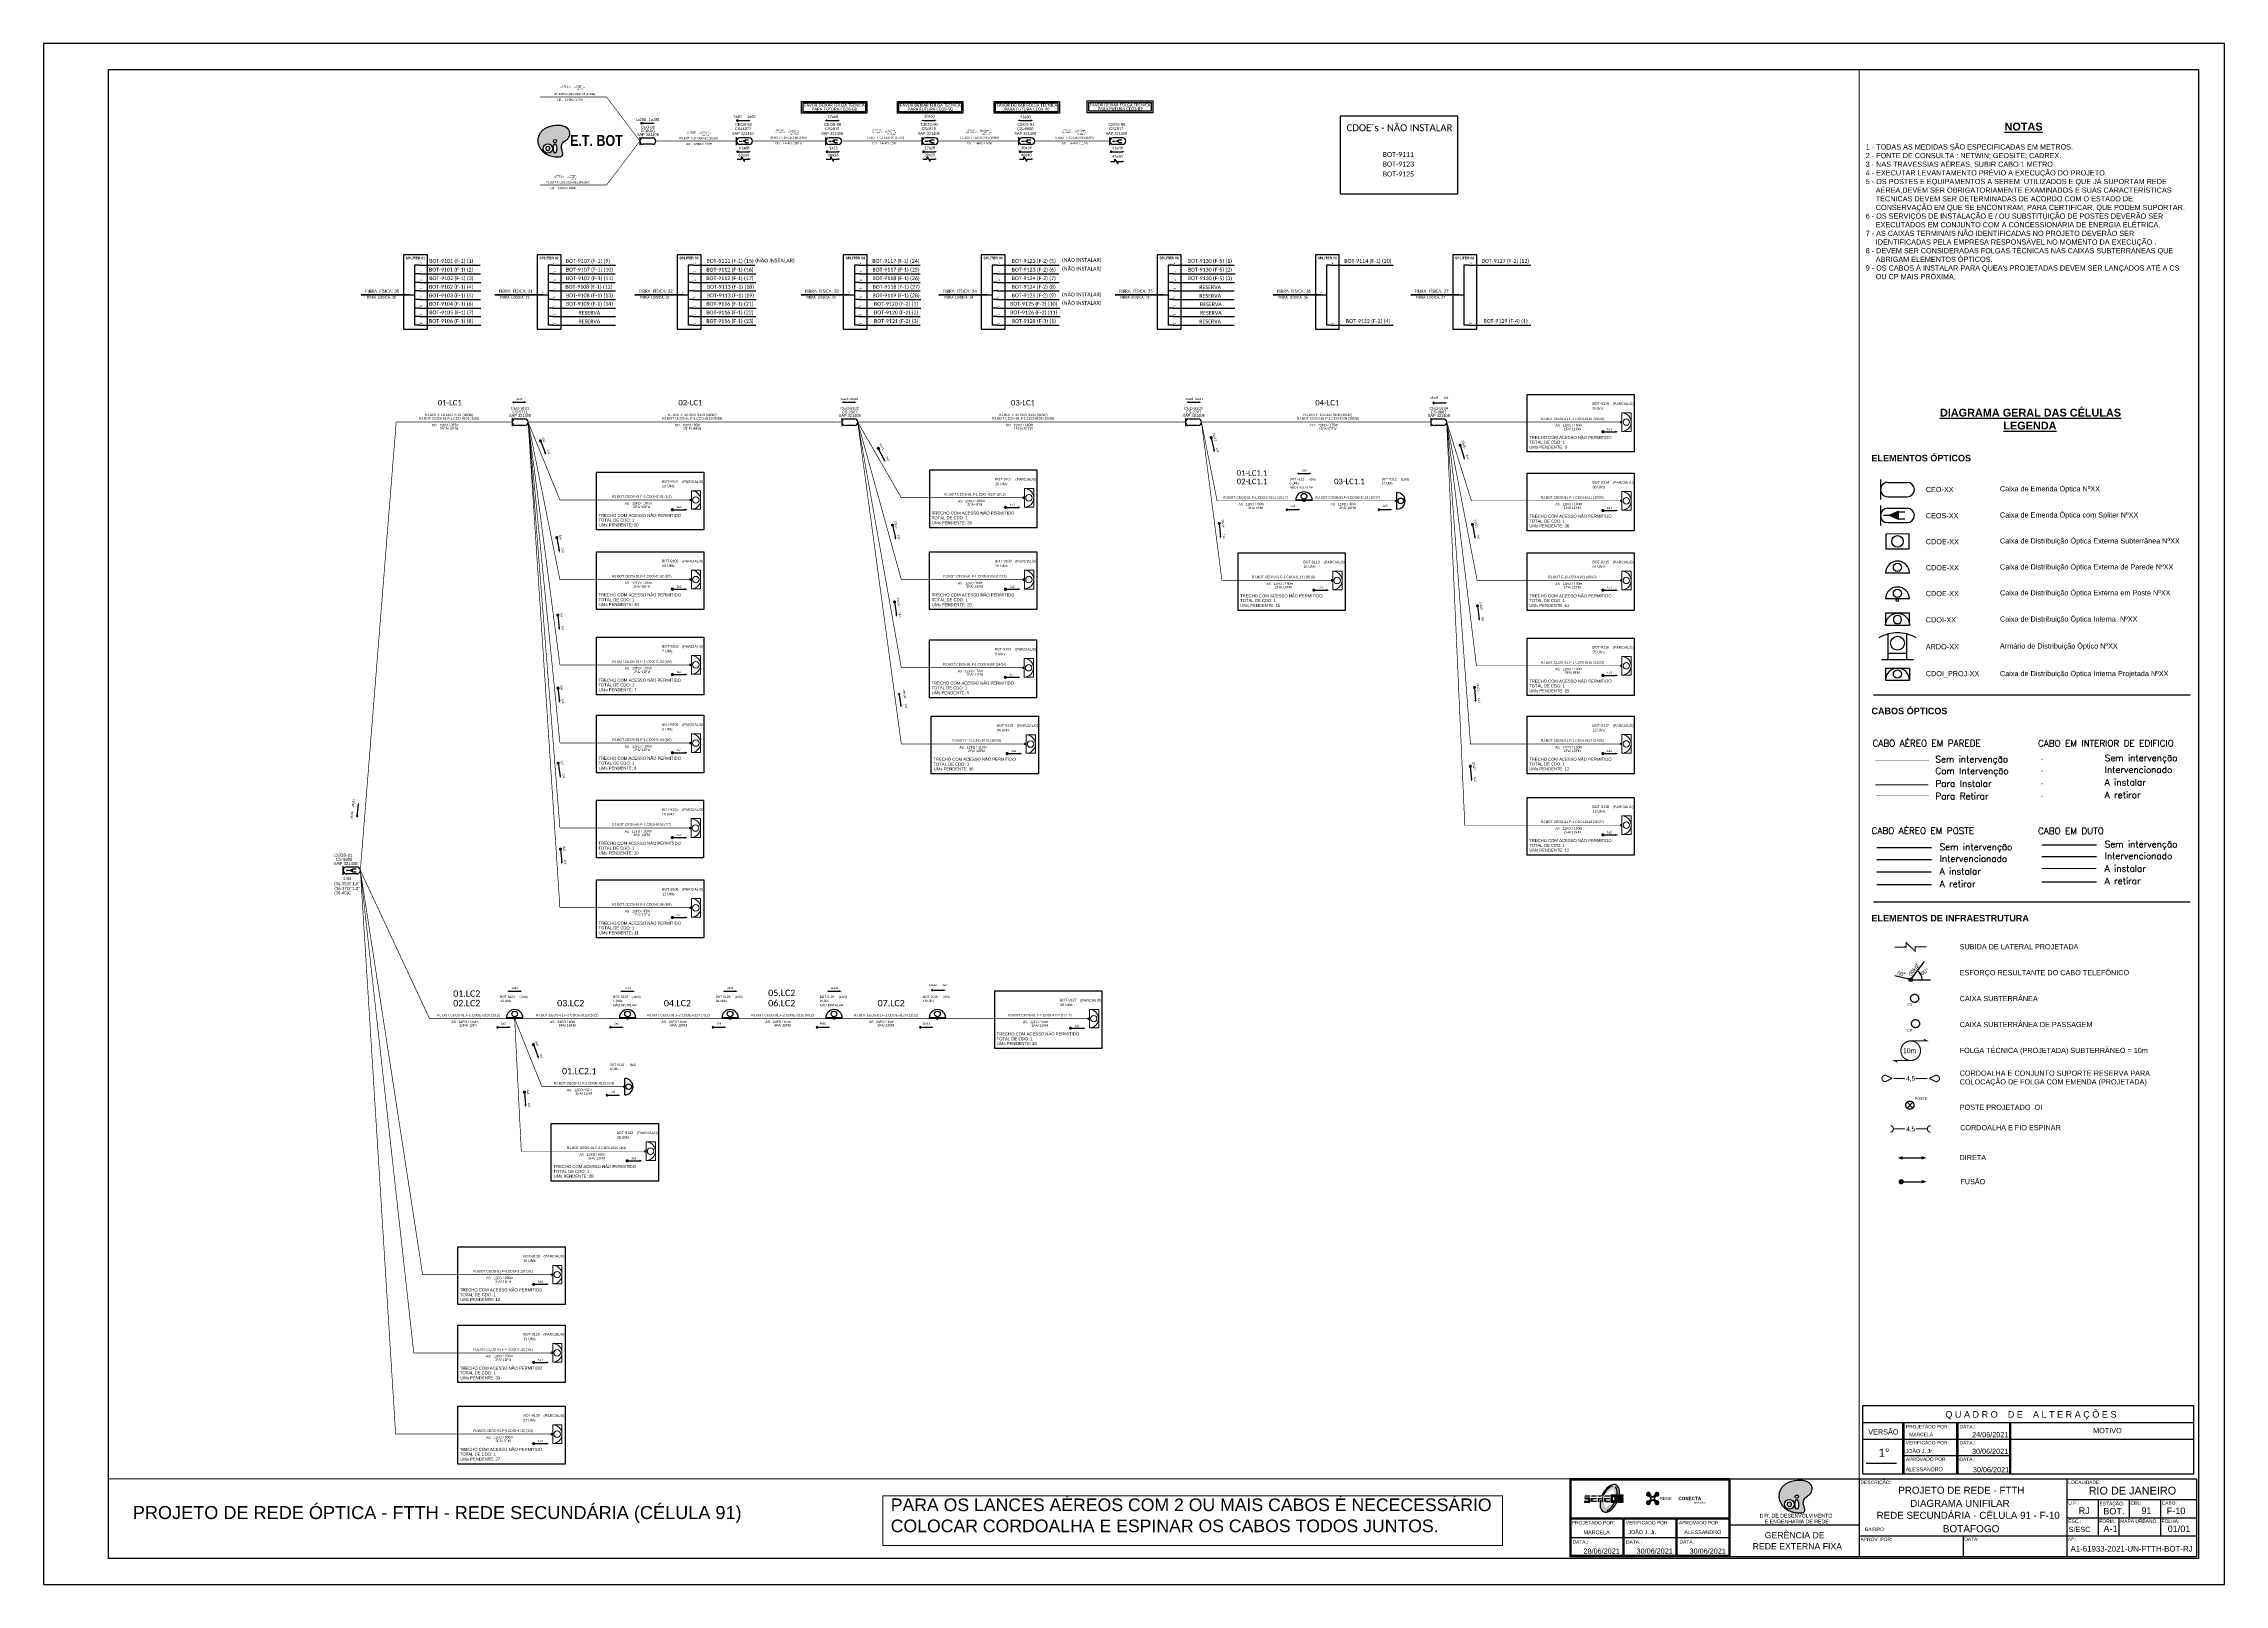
# Paper-space layout 'UN_CEOS-91' of a CAD drawing. Header units: millimetres. Extents: x 1480 to 2321, y -6 to 588.
# The model-space entities are those that its viewports show. They can reach past a viewport. Long polylines and large blocks are cut down to what shows.
import ezdxf
from ezdxf.enums import TextEntityAlignment as Align

# ---------------------------------------------------------------- set-up
doc = ezdxf.new("R2010")
doc.units = ezdxf.units.MM
for name, pattern in [('DIVIDE', [1.25, 0.5, -0.25, 0, -0.25, 0, -0.25]), ('DOT', [0.25, 0, -0.25]), ('PHANTOM2', [1.25, 0.625, -0.125, 0.125, -0.125, 0.125, -0.125])]:
    doc.linetypes.add(name, pattern=pattern)
for name, color, linetype, lineweight in [("20.0-LEGENDA DOS CDO'S", 1, 'Continuous', 0), ('20.2-CDO_POSTE', 1, 'Continuous', 5), ('40.1-ETIQUETAS', 1, 'Continuous', 20)]:
    doc.layers.add(name, color=color, linetype=linetype, lineweight=lineweight)
for name, color, linetype in [('20.4-CEOS', 1, 'Continuous'), ('20.5-CABO AÉREO', 1, 'Continuous'), ('20.5-CEO', 1, 'Continuous'), ('30.4-Selo', 7, 'Continuous'), ('CAP a instalar', 1, 'Continuous'), ('CDO_INTERIOR', 1, 'Continuous'), ('CDO_POSTE', 1, 'Continuous'), ('CEO', 1, 'Continuous'), ('CEO1', 1, 'Continuous'), ('CEOS', 1, 'Continuous'), ('E.T.', 7, 'Continuous'), ('label_cabos', 7, 'Continuous'), ('PROJETO_FTTH', 1, 'Continuous'), ('SETA', 7, 'Continuous')]:
    doc.layers.add(name, color=color, linetype=linetype)
doc.styles.add('ADESK1', font='romans.shx')
doc.styles.add('ARIAL', font='arial.ttf')
doc.styles.add('HMS', font='arial.ttf', dxfattribs={"height": 0.17})
doc.styles.add('NORMOGRAFO', font='arial.ttf')
doc.styles.add('ROMANS', font='arial.ttf')
doc.styles.add('siredit', font='arial.ttf')
doc.styles.get("Standard").update_dxf_attribs({"font": 'arial.ttf'})
doc.styles.add('SWISS BIT', font='swisscb.ttf')
doc.linetypes.add('FENCELINE1', pattern='A,0.25,-0.1,[133,ltypeshp.shx,S=0.1,R=0,X=-0.1,Y=0],-0.1,1', length=1.45)

# ---------------------------------------------------------------- blocks, each defined once
blk = doc.blocks.new('OI')
h = blk.add_hatch(color=40)
edge = h.paths.add_edge_path()
edge.add_spline(control_points=[(4.35, -0.67), (3.92, -0.99), (3.26, -1.5), (2.81, -2.59), (2.9, -3.5), (3.06, -4.27), (3.31, -4.85), (3.37, -5.39), (3.4, -5.88), (3.2, -6.4), (2.54, -6.61), (1.65, -6.63), (0.55, -6.67), (-0.56, -6.42), (-1.61, -6.14), (-2.77, -5.61), (-3.92, -4.77), (-4.89, -3.7), (-5.34, -2.65), (-5.6, -1.94), (-5.85, -0.96), (-5.71, 0.47), (-5.1, 2.02), (-4.14, 3.02), (-3.3, 3.61), (-2.37, 4.16), (-1.36, 4.44), (-0.56, 4.7), (0.79, 4.85), (2.24, 4.97), (3.79, 4.57), (4.67, 4.21), (5.44, 3.65), (5.76, 2.99), (6.03, 2.21), (6.01, 1.46), (5.72, 0.64), (5.31, 0.08), (4.88, -0.38), (4.51, -0.55), (4.35, -0.67)], knot_values=[0, 0, 0, 0, 1.60434, 2.417191, 3.427595, 4.282808, 4.776746, 5.304182, 5.888771, 6.258406, 6.858137, 7.79129, 8.986195, 10.124242, 11.187857, 12.242908, 13.953784, 15.414161, 16.515391, 17.349188, 17.675853, 19.552021, 21.515531, 22.568638, 23.63245, 24.621084, 25.782718, 26.745347, 27.142653, 29.870543, 31.004649, 31.921532, 32.709589, 33.801391, 34.042471, 35.192333, 35.971461, 36.628871, 37.254359, 37.836911, 37.836911, 37.836911, 37.836911], degree=3, periodic=0)
h.paths.add_polyline_path([(1.13, -0.87, -1), (-0.04, -0.87, -1)], flags=16)
edge = h.paths.add_edge_path(flags=16)
edge.add_ellipse((0.56, -3.59), major_axis=(-0.02, 1.71), ratio=0.361305, start_angle=0, end_angle=360)
h.paths.add_polyline_path([(-0.36, -3.62, -1), (-3.8, -3.62, -1)], flags=16)
edge = h.paths.add_edge_path(flags=0)
edge.add_ellipse((-2.08, -3.62), major_axis=(0, 0.885), ratio=0.758294, start_angle=0, end_angle=360)
at = {"color": 40}
for centre, radius in [((-2.08, -3.62), 1.72), ((0.54, -0.87), 0.587)]:
    blk.add_circle(centre, radius, dxfattribs=at)
blk.add_ellipse((-2.08, -3.62), major_axis=(0, 0.885), ratio=0.758294, start_param=-3.141592653589791, end_param=3.141592653589791, dxfattribs=at)
blk.add_ellipse((0.56, -3.59), major_axis=(-0.02, 1.71), ratio=0.361305, dxfattribs=at)
at = {"color": 40, "start_tangent": (-0.800898, -0.598801), "end_tangent": (-0.800898, -0.598801)}
blk.add_spline([(4.35, -0.67), (3.2, -1.78), (2.9, -2.54), (2.92, -3.55), (3.12, -4.38), (3.28, -4.85), (3.37, -5.37), (3.35, -5.95), (3.2, -6.29), (2.66, -6.55), (1.73, -6.63), (0.54, -6.62), (-0.58, -6.41), (-1.6, -6.11), (-2.56, -5.67), (-3.95, -4.67), (-4.89, -3.56), (-5.37, -2.56), (-5.64, -1.78), (-5.72, -1.46), (-5.63, 0.42), (-4.84, 2.22), (-4.13, 2.99), (-3.27, 3.62), (-2.4, 4.09), (-1.3, 4.47), (-0.37, 4.72), (0.02, 4.77), (2.75, 4.8), (3.85, 4.53), (4.69, 4.16), (5.31, 3.68), (5.85, 2.73), (5.93, 2.5), (5.94, 1.35), (5.67, 0.62), (5.29, 0.08), (4.84, -0.36), (4.35, -0.67)], degree=3, dxfattribs=at)
blk = doc.blocks.new('PDO_PRD')
at = {"color": 1}
blk.add_line((2.5, 0), (-2.5, 0), dxfattribs=at)
blk.add_circle((0, 1.19), 0.862, dxfattribs=at)
blk.add_arc((0, 0), 2.5, 0, 180, dxfattribs=at)
blk = doc.blocks.new('PDO_PST')
at = {"color": 0}
blk.add_line((2.5, 0), (-2.5, 0), dxfattribs=at)
for centre, radius in [((0, 1.19), 0.862), ((0, -0.25), 0.25)]:
    blk.add_circle(centre, radius, dxfattribs=at)
blk.add_arc((0, 0), 2.5, 0, 180, dxfattribs=at)
blk = doc.blocks.new('PDO_EDF')
at = {"color": 1}
for p, q in [((-2.5, 0), (-2.5, 2.5)), ((-2.5, 2.5), (2.5, 2.5)), ((2.5, 0), (-2.5, 0)), ((2.5, 2.5), (2.5, 0))]:
    blk.add_line(p, q, dxfattribs=at)
blk.add_circle((0, 1.19), 0.862, dxfattribs=at)
blk.add_arc((0, 0), 2.5, 0, 180, dxfattribs=at)
blk = doc.blocks.new('PDO_CVP')
at = {"color": 1}
blk.add_lwpolyline([(0, 1.62), (0, -1.62), (-4.72, -1.63), (-4.73, 1.61)], close=True, dxfattribs=at)
blk.add_circle((-2.36, -0.01), 1.21, dxfattribs=at)
blk = doc.blocks.new('A$C78986DF3')
at = {"layer": 'CEOS'}
blk.add_hatch(color=1, dxfattribs=at).paths.add_polyline_path([(0.0118, 0.23968), (0.00838, 0.23812), (0.0118, 0.23657)])
for p, q in [((0.0023, 0.1689), (0.12444, 0.1689)), ((0.0023, 0.08904), (0.12444, 0.08904))]:
    blk.add_line(p, q)
at = {"linetype": 'DOT', "ltscale": 0.1}
blk.add_line((0.06717, 0.14411), (0.08827, 0.14411), dxfattribs=at)
at = {"color": 5, "linetype": 'DOT', "ltscale": 0.1}
blk.add_line((0.06717, 0.13958), (0.08827, 0.13958), dxfattribs=at)
at = {"color": 1, "linetype": 'DOT', "ltscale": 0.1}
blk.add_line((0.06717, 0.13473), (0.08827, 0.13473), dxfattribs=at)
at = {"color": 3, "linetype": 'DOT', "ltscale": 0.1}
blk.add_line((0.06717, 0.12987), (0.08827, 0.12987), dxfattribs=at)
at = {"linetype": 'FENCELINE1', "ltscale": 0.05}
blk.add_line((0.00351, 0.10999), (0.02462, 0.10999), dxfattribs=at)
at = {"ltscale": 0.001}
blk.add_line((0.06717, 0.11107), (0.08827, 0.11107), dxfattribs=at)
at = {"color": 5, "linetype": 'FENCELINE1', "ltscale": 0.05}
blk.add_line((0.00351, 0.10546), (0.02462, 0.10546), dxfattribs=at)
at = {"color": 5, "ltscale": 0.001}
blk.add_line((0.06717, 0.10654), (0.08827, 0.10654), dxfattribs=at)
at = {"color": 3, "linetype": 'FENCELINE1', "ltscale": 0.05}
blk.add_line((0.00351, 0.09575), (0.02462, 0.09575), dxfattribs=at)
at = {"color": 3, "ltscale": 0.001}
blk.add_line((0.06717, 0.09683), (0.08827, 0.09683), dxfattribs=at)
at = {"color": 1}
for p, q in [((0.01591, 0.05924), (0.01044, 0.06051)), ((0.0161, 0.05958), (0.01712, 0.05857)), ((0.01711, 0.05958), (0.01611, 0.05857)), ((0.01732, 0.05907), (0.02421, 0.05907))]:
    blk.add_line(p, q, dxfattribs=at)
at = {"color": 1, "lineweight": -2}
blk.add_line((0.01704, 0.05964), (0.02188, 0.06604), dxfattribs=at)
at = {"color": 0, "linetype": 'DIVIDE', "ltscale": 0.05, "const_width": 0.00008}
blk.add_lwpolyline([(0.02365, 0.14357), (0.00301, 0.14357)], dxfattribs=at)
at = {"color": 5, "linetype": 'DIVIDE', "ltscale": 0.05, "const_width": 0.00008}
blk.add_lwpolyline([(0.02385, 0.13901), (0.00301, 0.13901)], dxfattribs=at)
at = {"color": 1, "linetype": 'DIVIDE', "ltscale": 0.05, "const_width": 0.0004}
blk.add_lwpolyline([(0.02345, 0.13425), (0.00301, 0.13425)], dxfattribs=at)
at = {"color": 3, "linetype": 'DIVIDE', "ltscale": 0.05, "const_width": 0.00008}
blk.add_lwpolyline([(0.0032, 0.13009), (0.02365, 0.13009)], dxfattribs=at)
at = {"color": 1, "linetype": 'Continuous', "lineweight": 40, "ltscale": 0.001, "const_width": 0.0004}
blk.add_lwpolyline([(0.06706, 0.10196), (0.08817, 0.10196)], dxfattribs=at)
at = {"color": 1, "linetype": 'FENCELINE1', "ltscale": 0.05, "const_width": 0.0005}
blk.add_lwpolyline([(0.00351, 0.10061), (0.02462, 0.10061)], dxfattribs=at)
at = {"color": 5, "linetype": 'DIVIDE', "const_width": 0.0004}
blk.add_lwpolyline([(0.02278, 0.07173), (0.01838, 0.07168), (0.01838, 0.06996), (0.01484, 0.07341), (0.01484, 0.07168), (0.01044, 0.07163)], dxfattribs=at)
at = {"color": 1, "const_width": 0.00042}
blk.add_lwpolyline([(0.01661, 0.03546, 1.000012), (0.01661, 0.0279, 0.999978)], format="xyb", close=True, dxfattribs=at)
at = {"color": 1, "const_width": 0.000394}
for points in [[(0.01661, 0.03546), (0.02291, 0.03546), (0.02165, 0.03609)], [(0.01661, 0.0279), (0.01031, 0.0279), (0.01157, 0.02727)]]:
    blk.add_lwpolyline(points, dxfattribs=at)
at = {"const_width": 0.0004}
for points in [[(0.00939, 0.021), (0.00701, 0.02221, 1.175638), (0.0069, 0.01977), (0.00939, 0.021)], [(0.02383, 0.02102), (0.02631, 0.01976, 1.175638), (0.02622, 0.0222), (0.02383, 0.02102)], [(0.0087, 0.00277, -1), (0.0087, 0.0003)], [(0.02425, 0.00278, 1), (0.02425, 0.00031)]]:
    blk.add_lwpolyline(points, format="xyb", dxfattribs=at)
for points in [[(0.00996, 0.021), (0.01446, 0.021)], [(0.01854, 0.02101), (0.02304, 0.02101)], [(0.00996, 0.00153), (0.01446, 0.00153)], [(0.01854, 0.00155), (0.02304, 0.00155)]]:
    blk.add_lwpolyline(points, dxfattribs=at)
at = {"color": 1, "linetype": 'PHANTOM2'}
for points in [[(0.0174, 0.01181), (0.01518, 0.0096)], [(0.0174, 0.0096), (0.01518, 0.01181)]]:
    blk.add_lwpolyline(points, dxfattribs=at)
at = {"color": 1}
blk.add_circle((0.01661, 0.05907), 0.000714, dxfattribs=at)
at = {"color": 5, "linetype": 'PHANTOM2'}
for centre in [(0.01811, 0.05187), (0.01846, 0.04212)]:
    blk.add_circle(centre, 0.00157, dxfattribs=at)
at = {"color": 1, "linetype": 'PHANTOM2'}
blk.add_circle((0.01629, 0.01071), 0.00157, dxfattribs=at)
at = {"color": 7, "lineweight": -2}
blk.add_arc((0.01661, 0.05908), 0.00441, 359.96377, 52.87661, dxfattribs=at)
at = {"layer": 'CDO_INTERIOR', "color": 8}
for p, q in [((0.0069, 0.1792), (0.0161, 0.1792)), ((0.0069, 0.1792), (0.0069, 0.1746)), ((0.0161, 0.1792), (0.0161, 0.1746)), ((0.0069, 0.1746), (0.0161, 0.1746))]:
    blk.add_line(p, q, dxfattribs=at)
blk.add_circle((0.0115, 0.1769), 0.00159, dxfattribs=at)
blk.add_arc((0.0115, 0.1746), 0.0046, 0.02759, 180.02759, dxfattribs=at)
at = {"layer": 'CEO', "color": 1}
for p, q in [((0.00497, 0.25191), (0.00496, 0.24417)), ((0.00773, 0.2508), (0.01527, 0.25079)), ((0.00773, 0.24527), (0.01527, 0.24527))]:
    blk.add_line(p, q, dxfattribs=at)
at = {"layer": 'CEO', "color": 1, "linetype": 'Continuous'}
for p, q in [((0.00792, 0.18502), (0.00792, 0.19235)), ((0.00792, 0.18257), (0.00792, 0.18502)), ((0.00792, 0.18502), (0.0115, 0.18502)), ((0.0115, 0.18502), (0.01509, 0.18502)), ((0.01509, 0.18502), (0.01509, 0.19235)), ((0.01509, 0.18257), (0.01509, 0.18502)), ((0.00536, 0.18257), (0.00792, 0.18257)), ((0.00792, 0.18257), (0.0115, 0.18257)), ((0.0115, 0.18257), (0.01509, 0.18257)), ((0.01509, 0.18257), (0.01765, 0.18257))]:
    blk.add_line(p, q, dxfattribs=at)
at = {"layer": 'CEO', "color": 1}
blk.add_circle((0.0115, 0.18878), 0.00267, dxfattribs=at)
for centre, start, end in [((0.00773, 0.24804), 89.95782, 269.95782), ((0.01527, 0.24803), 269.95782, 89.95782)]:
    blk.add_arc(centre, 0.00276, start, end, dxfattribs=at)
at = {"layer": 'CEO', "color": 1, "linetype": 'Continuous'}
for start, end in [(104.36291, 119.75415), (90, 104.36251), (75.63749, 90), (60.24585, 75.63709)]:
    blk.add_arc((0.0115, 0.17836), 0.01444, start, end, dxfattribs=at)
at = {"layer": 'CEOS', "color": 1}
for p, q in [((0.00496, 0.24191), (0.00497, 0.23417)), ((0.00617, 0.23811), (0.00838, 0.23812)), ((0.00772, 0.24081), (0.01526, 0.24082)), ((0.00774, 0.23528), (0.01528, 0.23529))]:
    blk.add_line(p, q, dxfattribs=at)
for points in [[(0.00838, 0.23812), (0.0118, 0.23968)], [(0.00838, 0.23812), (0.0118, 0.23657)], [(0.0118, 0.23968), (0.0118, 0.23657)], [(0.0118, 0.23946), (0.01439, 0.23947)], [(0.0118, 0.23679), (0.0144, 0.2368)]]:
    blk.add_lwpolyline(points, dxfattribs=at)
for centre, start, end in [((0.00773, 0.23804), 90.12295, 270.12295), ((0.01527, 0.23806), 270.12295, 90.12295)]:
    blk.add_arc(centre, 0.00276, start, end, dxfattribs=at)
at = {"layer": 'CDO_INTERIOR', "color": 1, "xscale": -0.0018431999999997, "yscale": 0.0018431999999997, "zscale": 0.0018431999999997}
blk.add_blockref('PDO_EDF', (0.0115, 0.19573), dxfattribs=at)
at = {"layer": 'CDO_POSTE', "color": 1, "xscale": 0.0018431999999997, "yscale": 0.0018431999999997, "zscale": 0.0018431999999997}
for name, p in [('PDO_PRD', (0.0115, 0.21585)), ('PDO_PST', (0.0115, 0.20585))]:
    blk.add_blockref(name, p, dxfattribs=at)
at = {"layer": 'CEO1', "color": 1, "xscale": 0.0018431999999997, "yscale": 0.0018431999999997, "zscale": 0.0018431999999997}
blk.add_blockref('PDO_CVP', (0.01586, 0.22806), dxfattribs=at)
at = {"color": 7, "lineweight": -2, "style": 'NORMOGRAFO'}
for s, rotation, p in [('00°', 348.19171, (0.01135, 0.0609, 0.10822)), ('00kgf', 52.99999, (0.01684, 0.06038, 0.10822)), ('00°', 32.49215, (0.02103, 0.06067, 0.10822))]:
    blk.add_text(s, height=0.0015, rotation=rotation, dxfattribs=at).set_placement(p)
at = {"color": 5, "style": 'ARIAL'}
for s, p in [('CS', (0.01526, 0.04902)), ('CP', (0.01526, 0.03902))]:
    blk.add_text(s, height=0.001, dxfattribs=at).set_placement(p)
at = {"color": 1}
blk.add_text('10m', height=0.00189, dxfattribs=at).set_placement((0.01364, 0.03074))
at = {"style": 'ARIAL'}
for p in [(0.01661, 0.021), (0.01661, 0.00154)]:
    blk.add_text('4,5', height=0.0018, dxfattribs=at).set_placement(p, align=Align.MIDDLE_CENTER)
at = {"color": 1, "style": 'ARIAL'}
blk.add_text('POSTE', height=0.001, dxfattribs=at).set_placement((0.01825, 0.01272))
at = {"linetype": 'ByBlock', "style": 'ARIAL'}
for s, insert, char_height, width, attachment_point in [('{\\fArial|b1|i0|c0|p34;\\H1.5x;\\L                       DIAGRAMA GERAL DAS CÉLULAS\\P                                            LEGENDA}', (0.00111, 0.27919), 0.002, 0.1232013, 1), ('{\\fArial|b1|i0|c0|p34;ELEMENTOS ÓPTICOS}', (0.00147, 0.26142), 0.0025, 0.1232013, 1), ('CEO-XX', (0.02244, 0.24803), 0.002, 0.0732268, 4), ('Caixa de Emenda Óptica NºXX', (0.05103, 0.24803), 0.002, 0.0732268, 4), ('CEOS-XX', (0.02244, 0.23795), 0.002, 0.0732268, 4), ('Caixa de Emenda Óptica com Spliter NºXX', (0.05103, 0.23795), 0.002, 0.0732268, 4), ('CDOE-XX', (0.02244, 0.22794), 0.002, 0.086699, 4), ('Caixa de Distribuição Óptica Externa Subterrânea NºXX', (0.05103, 0.22794), 0.002, 0.086699, 4), ('CDOE-XX', (0.02244, 0.21792), 0.002, 0.0806851, 4), ('Caixa de Distribuição Óptica Externa de Parede NºXX', (0.05103, 0.21792), 0.002, 0.0806851, 4), ('CDOE-XX', (0.02244, 0.20792), 0.002, 0.0732268, 4), ('Caixa de Distribuição Óptica Externa em Poste NºXX', (0.05103, 0.20792), 0.002, 0.0732268, 4), ('CDOI-XX', (0.02244, 0.19781), 0.002, 0.0732268, 4), ('Caixa de Distribuição Óptica Interna  NºXX', (0.05103, 0.19781), 0.002, 0.0732268, 4), ('ARDO-XX', (0.02244, 0.18743), 0.002, 0.0732268, 4), ('Armário de Distribuição Óptico NºXX', (0.05103, 0.18743), 0.002, 0.0732268, 4), ('CDOI_PROJ-XX', (0.02244, 0.17679), 0.002, 0.0793824, 4), ('Caixa de Distribuição Óptica Interna Projetada NºXX', (0.05103, 0.17679), 0.002, 0.0793824, 4), ('{\\fArial|b1|i0|c0|p34;CABOS ÓPTICOS}', (0.00147, 0.16392), 0.0025, 0.1232013, 1), ('{\\fArial|b1|i0|c0|p34;ELEMENTOS DE INFRAESTRUTURA}', (0.00147, 0.08406), 0.0025, 0.1232013, 1), ('SUBIDA DE LATERAL PROJETADA', (0.03549, 0.0728), 0.002, 0.0732268, 1), ('ESFORÇO RESULTANTE DO CABO TELEFÔNICO ', (0.03549, 0.0628), 0.002, 0.0732268, 1), ('CAIXA SUBTERRÂNEA', (0.03549, 0.0528), 0.002, 0.0732268, 1), ('CAIXA SUBTERRÂNEA DE PASSAGEM', (0.03549, 0.0428), 0.002, 0.0732268, 1), ('FOLGA TÉCNICA (PROJETADA) SUBTERRÂNEO = 10m', (0.03549, 0.0328), 0.002, 0.0919522, 1), ('CORDOALHA E CONJUNTO SUPORTE RESERVA PARA\\PCOLOCAÇÃO DE FOLGA COM EMENDA (PROJETADA)', (0.03549, 0.02403), 0.002, 0.0919522, 1), ('POSTE PROJETADO  OI', (0.03549, 0.0109), 0.002, 0.0732268, 1), ('CORDOALHA E FIO ESPINAR', (0.03567, 0.00303), 0.002, 0.0919522, 1)]:
    blk.add_mtext(s, dxfattribs=dict(at, insert=insert, char_height=char_height, width=width, attachment_point=attachment_point))
at = {"char_height": 0.002489, "attachment_point": 1, "style": 'ADESK1'}
for s, insert, width in [('CABO AÉREO EM PAREDE', (0.0019, 0.15149), 0.0551807), ('CABO EM INTERIOR DE EDIFICIO', (0.06569, 0.15146), 0.0653294), ('Sem intervenção', (0.02613, 0.14532), 0.0551807), ('Sem intervenção', (0.09142, 0.1458), 0.0551807), ('Com Intervenção', (0.02613, 0.14079), 0.0551807), ('Para Instalar', (0.02613, 0.13593), 0.0551807), ('A instalar', (0.09142, 0.13642), 0.0551807), ('Intervencionado', (0.09142, 0.14127), 0.0551807), ('Para Retirar', (0.02613, 0.13108), 0.0551807), ('A retirar', (0.09142, 0.13156), 0.0551807), ('CABO AÉREO EM POSTE', (0.00153, 0.11774), 0.0551807), ('Sem intervenção', (0.02777, 0.11152), 0.0551807), ('CABO EM DUTO', (0.06569, 0.11768), 0.0551807), ('Sem intervenção', (0.09142, 0.11258), 0.0551807), ('A instalar', (0.02777, 0.10213), 0.0551807), ('Intervencionado', (0.02777, 0.10699), 0.0551807), ('A instalar', (0.09142, 0.1032), 0.0551807), ('Intervencionado', (0.09142, 0.10805), 0.0551807), ('A retirar', (0.02777, 0.09728), 0.0551807), ('A retirar', (0.09142, 0.09834), 0.0551807)]:
    blk.add_mtext(s, dxfattribs=dict(at, insert=insert, width=width))
blk = doc.blocks.new('LOGOTIPO REDE CONECTA')
h = blk.add_hatch(color=40)
h.dxf.hatch_style = 1
h.paths.add_polyline_path([(2086.7, 1517.1), (2086.3, 1517.1, 0.924122), (2086.5, 1514, -0.371445), (2088.6, 1512.1, -0.414214), (2090, 1513.5, -0.416703), (2088, 1515.6, 0.373404)])
h.paths.add_polyline_path([(2095, 1515.4), (2095, 1515.7, 0.929009), (2092, 1515.6, -0.416703), (2090, 1513.5, -0.414214), (2091.4, 1512, -0.371445), (2093.5, 1514, 0.373557)])
h.paths.add_polyline_path([(2093.5, 1510.1, -0.416703), (2091.4, 1512.1, -0.414214), (2090, 1510.7, -0.371445), (2092, 1508.5, 0.924122), (2095, 1508.4), (2095, 1508.8, 0.373404)])
h.paths.add_polyline_path([(2090, 1510.7, -0.414214), (2088.6, 1512, -0.416703), (2086.5, 1510.1, 0.913444), (2086.3, 1507.1), (2086.7, 1507.1, 0.364971), (2088, 1508.5, -0.371445)])
at = {"color": 40}
for points in [[(2086.5, 1514, -0.370562), (2088.6, 1512.1)], [(2088, 1515.6, 0.416703), (2090, 1513.5)], [(2092, 1515.6, -0.416703), (2090, 1513.5)], [(2093.5, 1514, 0.370562), (2091.4, 1512)], [(2086.5, 1510.1, 0.416703), (2088.6, 1512)], [(2088, 1508.5, -0.370562), (2090, 1510.7)], [(2092, 1508.5, 0.370562), (2090, 1510.7)], [(2093.5, 1510.1, -0.416703), (2091.4, 1512.1)]]:
    blk.add_lwpolyline(points, format="xyb", dxfattribs=at)
blk.add_circle((2090, 1512.1), 1.4, dxfattribs=at)
for centre, start, end in [((2086.5, 1515.6), 1.6038, 267.7221), ((2093.5, 1515.5), 271.6274, 177.7457), ((2086.5, 1508.6), 92.3533, 358.4716), ((2093.5, 1508.6), 182.2779, 88.3962)]:
    blk.add_arc(centre, 1.51, start, end, dxfattribs=at)
at = {"width": 46.358, "attachment_point": 1}
for s, insert, char_height in [('{\\fBankGothic Md BT|b0|i0|c0|p34;REDE }', (2095.9, 1513.3), 2.5), ('{\\fBankGothic Md BT|b1|i0|c0|p34; CONECTA}', (2109.7, 1513.4), 2.7)]:
    blk.add_mtext(s, dxfattribs=dict(at, insert=insert, char_height=char_height))
at = {"color": 40, "insert": (2123.2, 1509.6), "char_height": 1.5, "width": 46.358, "attachment_point": 1}
blk.add_mtext('{\\fBankGothic Md BT|b0|i0|c0|p34;operações }', dxfattribs=at)
blk = doc.blocks.new('CEOS_RP_CT_DRT')
at = {"layer": '20.4-CEOS', "color": 0}
for p, q in [((-4.54, 1.19), (-1.19, 1.19)), ((-1.19, -1.19), (-4.54, -1.19))]:
    blk.add_line(p, q, dxfattribs=at)
for points in [[(-5.73, -1.43), (-5.73, 1.44)], [(-3.79, 0), (-4.59, 0)], [(-2.47, 0.48), (-1.45, 0.48)], [(-2.47, -0.52), (-1.45, -0.52)]]:
    blk.add_lwpolyline(points, dxfattribs=at)
blk.add_lwpolyline([(-3.79, 0, 0, 1.47, 0), (-2.41, 0, 1.47, 1.47, 0)], format="xyseb", dxfattribs=at)
for centre, start, end in [((-4.54, 0), 90, 270), ((-1.19, 0), 270, 90)]:
    blk.add_arc(centre, 1.19, start, end, dxfattribs=at)
at = {"layer": '20.4-CEOS', "color": 7, "style": 'siredit'}
for tag, p in [('Nº_DA_CEOS', (-2.86, 5.6)), ('LOCAL', (-2.86, 4.24)), ('SAP', (-2.86, 2.78)), ('RACIO_SPLITAGEM', (-2.86, -1.88)), ('FIBRAS_SPLITTER', (-2.86, -3.58)), ('RESERVA_FINAIS', (-2.86, -6.39)), ('FIBRAS_TOP_C', (-2.86, -5.08))]:
    blk.add_attdef(tag, text='', height=1.01, dxfattribs=at).set_placement(p, align=Align.TOP_CENTER)
blk = doc.blocks.new('CDOE POSTE_')
at = {"color": 1}
blk.add_line((12.9, -5.5), (-2.4, -5.5), dxfattribs=at)
for centre, radius in [((5.3, -1.9), 2.64), ((5.3, -6.2), 0.708)]:
    blk.add_circle(centre, radius, dxfattribs=at)
blk.add_arc((5.3, -5.5), 7.65, 0, 180, dxfattribs=at)
blk = doc.blocks.new('CDOE-TEXTO PADRÃO')
at = {"layer": "20.0-LEGENDA DOS CDO'S", "color": 0, "style": 'ARIAL'}
for tag, p in [('CDO_N', (0.5, 7.4)), ('CORDOALHA', (0.5, 4.3)), ('SAP', (0.5, 1.7)), ('SPLITER_1', (0.6, -0.9)), ('SPLITER_2', (0.6, -3.5)), ('(XX-XX_F)S', (0.5, -8.3)), ('(XX-XX_L)S', (0.5, -10.8)), ('UMS', (0.5, -13.1))]:
    blk.add_attdef(tag, p, '', height=1.7, rotation=0.118, dxfattribs=at)
blk.add_attdef('FIBRAS_UTILIZADAS', text='', height=1.7, rotation=0.118, dxfattribs=at).set_placement((19.8, 7.4), align=Align.CENTER)
blk = doc.blocks.new('*U41')
at = {"layer": '20.5-CEO'}
for p, q in [((-1.56, 1.26), (1.8, 1.26)), ((1.8, -1.13), (-1.56, -1.13))]:
    blk.add_line(p, q, dxfattribs=at)
blk.add_lwpolyline([(-2.75, 1.51), (-2.75, -1.38)], dxfattribs=at)
for centre, start, end in [((-1.56, 0.07), 90, 270), ((1.8, 0.07), 270, 90)]:
    blk.add_arc(centre, 1.2, start, end, dxfattribs=at)
at = {"layer": '20.5-CEO', "color": 7, "style": 'siredit'}
for tag, p in [('LOCAL', (0.12, 4.23)), ('SAP', (0.12, 2.97)), ('FID', (0.11, 5.61)), ('FIBRAS_RESERVA', (0.12, -1.94))]:
    blk.add_attdef(tag, text='', height=1.01, dxfattribs=at).set_placement(p, align=Align.TOP_CENTER)
at = {"layer": '20.5-CEO', "color": 7, "style": 'siredit', "flags": 3}
blk.add_attdef('QTDE', (-4.88, -7.06), '', height=1.01, dxfattribs=at)
at = {"layer": '20.5-CEO', "color": 7, "style": 'siredit'}
for tag, flags, p in [('ID_ATIVIDADE', 3, (0.11, -3.51)), ('FATOR', 1, (0.11, -4.82))]:
    blk.add_attdef(tag, text='', height=1.01, dxfattribs=dict(at, flags=flags)).set_placement(p, align=Align.TOP_CENTER)
blk = doc.blocks.new('ETIQUETA_RS5F')
at = {"layer": '40.1-ETIQUETAS', "color": 0, "style": 'siredit'}
blk.add_text('/', height=1.5, dxfattribs=at).set_placement((1.5, -2), align=Align.MIDDLE_RIGHT)
for tag, p in [('ETIQUETA_R_SECUNDARIA', (1.2, 2.1)), ('ETIQUETA_R_PRIMARIA', (1.2, 4.1)), ('F_ATIVAS/F_MORTAS', (1.1, -4.2))]:
    blk.add_attdef(tag, text='', height=1.5, dxfattribs=at).set_placement(p, align=Align.MIDDLE_CENTER)
for tag, p in [('TIPO_CABO', (-6.6, -2.1)), ('CAP_CABO', (0.4, -2.1))]:
    blk.add_attdef(tag, text='', height=1.5, dxfattribs=at).set_placement(p, align=Align.MIDDLE_RIGHT)
for tag, p in [('FUSÃO_1', (0.8, -8.4)), ('FUSÃO_2', (0.8, -10.6)), ('FUSÃO_3', (0.8, -12.9)), ('FUSÃO_4', (0.8, -15.1)), ('FUSÃO_5', (0.8, -17.2))]:
    blk.add_attdef(tag, text='', height=1.5, dxfattribs=at).set_placement(p, align=Align.CENTER)
blk.add_attdef('METROS', text='', height=1.5, dxfattribs=at).set_placement((2.1, -2), align=Align.MIDDLE_LEFT)
blk = doc.blocks.new('Inst CB DT OCUP CFOA-SM-DD-S-288-TS')
at = {"layer": 'label_cabos', "color": 0, "style": 'siredit'}
for tag, flags, p in [('ID_ATIVIDADE', 3, (1.3, 2.7)), ('FATOR', 1, (11.6, 2.6))]:
    blk.add_attdef(tag, text='', height=1, rotation=359.69, dxfattribs=dict(at, flags=flags)).set_placement(p, align=Align.MIDDLE_CENTER)
for tag, p in [('TIPO_CABO', (1.1, 0)), ('DESTINO_CABO', (3.1, 1.3)), ('CABO', (4.7, -0.1)), ('/', (7.7, -0.1)), ('LANCE', (10.4, 0)), ('TIPO_CABO', (13.1, 1.2)), ('UND', (16.5, 0)), ('FID', (13.6, -1.4))]:
    blk.add_attdef(tag, text='', height=1, rotation=359.69, dxfattribs=at).set_placement(p, align=Align.MIDDLE_CENTER)
blk.add_attdef('QTDE', (11.9, -0.5), '', height=1, rotation=359.69, dxfattribs=at)
blk = doc.blocks.new('Inst CB DT OCUP CFOA-SM-DD-S-144')
at = {"layer": 'label_cabos', "color": 0, "style": 'siredit'}
for tag, flags, p in [('ID_ATIVIDADE', 3, (1.3, 2.7)), ('FATOR', 1, (11.6, 2.6))]:
    blk.add_attdef(tag, text='', height=1, rotation=359.69, dxfattribs=dict(at, flags=flags)).set_placement(p, align=Align.MIDDLE_CENTER)
for tag, p in [('TIPO_CABO', (1.1, 0)), ('DESTINO_CABO', (3.1, 1.3)), ('CABO', (4.7, -0.1)), ('/', (7.7, -0.1)), ('LANCE', (10.4, 0)), ('TIPO_CABO', (13.1, 1.2)), ('UND', (16.5, 0)), ('FID', (13.6, -1.4))]:
    blk.add_attdef(tag, text='', height=1, rotation=359.69, dxfattribs=at).set_placement(p, align=Align.MIDDLE_CENTER)
blk.add_attdef('QTDE', (11.9, -0.5), '', height=1, rotation=359.69, dxfattribs=at)
blk = doc.blocks.new('Inst CB INT CFOI-SM-UB-144')
at = {"layer": 'label_cabos', "color": 0, "style": 'siredit'}
for tag, flags, p in [('ID_ATIVIDADE', 3, (1.3, 2.7)), ('/', 2, (7.7, -0.1)), ('FATOR', 1, (11.6, 2.6))]:
    blk.add_attdef(tag, text='', height=1, rotation=359.69, dxfattribs=dict(at, flags=flags)).set_placement(p, align=Align.MIDDLE_CENTER)
for tag, p in [('TIPO_CABO', (1.1, 0)), ('DESTINO_CABO', (3.1, 1.3)), ('CABO', (4.7, -0.1)), ('LANCE', (10.4, 0)), ('TIPO_CABO', (13.1, 1.2)), ('UND', (16.5, 0)), ('FID', (13.6, -1.4))]:
    blk.add_attdef(tag, text='', height=1, rotation=359.69, dxfattribs=at).set_placement(p, align=Align.MIDDLE_CENTER)
blk.add_attdef('QTDE', (11.9, -0.5), '', height=1, rotation=359.69, dxfattribs=at)
blk = doc.blocks.new('*U46')
at = {"layer": '20.5-CEO'}
for p, q in [((-1.56, 1.26), (1.8, 1.26)), ((1.8, -1.13), (-1.56, -1.13))]:
    blk.add_line(p, q, dxfattribs=at)
blk.add_lwpolyline([(-2.75, 1.51), (-2.75, -1.38)], dxfattribs=at)
for centre, start, end in [((-1.56, 0.07), 90, 270), ((1.8, 0.07), 270, 90)]:
    blk.add_arc(centre, 1.2, start, end, dxfattribs=at)
at = {"layer": '20.5-CEO', "color": 7, "style": 'siredit'}
for tag, p in [('LOCAL', (0.12, 4.23)), ('SAP', (0.12, 2.97)), ('FID', (0.11, 5.61)), ('FIBRAS_RESERVA', (0.12, -1.94))]:
    blk.add_attdef(tag, text='', height=1.01, dxfattribs=at).set_placement(p, align=Align.TOP_CENTER)
at = {"layer": '20.5-CEO', "color": 7, "style": 'siredit', "flags": 3}
blk.add_attdef('QTDE', (-4.88, -7.06), '', height=1.01, dxfattribs=at)
at = {"layer": '20.5-CEO', "color": 7, "style": 'siredit'}
for tag, flags, p in [('ID_ATIVIDADE', 3, (0.11, -3.51)), ('FATOR', 1, (0.11, -4.82))]:
    blk.add_attdef(tag, text='', height=1.01, dxfattribs=dict(at, flags=flags)).set_placement(p, align=Align.TOP_CENTER)
blk = doc.blocks.new('A$C67844AE1')
at = {"color": 8}
blk.add_line((11.9, 1.1), (0, 1.1), dxfattribs=at)
for centre, radius in [((5.9, 3.9), 2.05), ((6, 0.6), 0.551)]:
    blk.add_circle(centre, radius, dxfattribs=at)
blk.add_arc((5.9, 1.1), 5.95, 0, 180, dxfattribs=at)

msp = doc.modelspace()

# ---------------------------------------------------------------- linework, layer by layer
at = {"color": 7, "linetype": 'Continuous'}
for p, q in [((43252.7, 3969.1), (43252.7, 3925.7)), ((43256.2, 3969.1), (43252.7, 3969.1)), ((43256.4, 3962.8), (43252.7, 3962.8)), ((43256.4, 3956.6), (43252.7, 3956.6)), ((43349.2, 3969.1), (43349.2, 3925.7)), ((43352.7, 3969.1), (43349.2, 3969.1)), ((43352.9, 3962.8), (43349.2, 3962.8)), ((43352.9, 3956.6), (43349.2, 3956.6)), ((43450.3, 3969.1), (43450.3, 3925.7)), ((43453.9, 3969.1), (43450.3, 3969.1)), ((43454, 3962.8), (43450.3, 3962.8)), ((43454, 3956.6), (43450.3, 3956.6)), ((43570.5, 3969.1), (43570.5, 3925.7)), ((43574, 3969.1), (43570.5, 3969.1)), ((43574.2, 3962.8), (43570.5, 3962.8)), ((43574.2, 3956.6), (43570.5, 3956.6)), ((43670.1, 3969.1), (43670.1, 3925.7)), ((43673.6, 3969.1), (43670.1, 3969.1)), ((43673.8, 3962.8), (43670.1, 3962.8)), ((43673.8, 3956.6), (43670.1, 3956.6)), ((43797.3, 3969.1), (43797.3, 3925.7)), ((43800.8, 3969.1), (43797.3, 3969.1)), ((43801, 3962.8), (43797.3, 3962.8)), ((43801, 3956.6), (43797.3, 3956.6)), ((43911.6, 3969.1), (43911.6, 3925.7)), ((43915.1, 3969.1), (43911.6, 3969.1)), ((44010.9, 3969.1), (44010.9, 3925.7)), ((44014.5, 3969.1), (44010.9, 3969.1)), ((43249, 3947.7), (43252.7, 3947.7)), ((43256.4, 3950.4), (43252.7, 3950.4)), ((43256.4, 3944.3), (43252.7, 3944.3)), ((43345.5, 3947.7), (43349.2, 3947.7)), ((43352.9, 3950.4), (43349.2, 3950.4)), ((43352.9, 3944.3), (43349.2, 3944.3)), ((43446.7, 3947.7), (43450.3, 3947.7)), ((43454, 3950.4), (43450.3, 3950.4)), ((43454, 3944.3), (43450.3, 3944.3)), ((43566.8, 3947.7), (43570.5, 3947.7)), ((43574.2, 3950.4), (43570.5, 3950.4)), ((43574.2, 3944.3), (43570.5, 3944.3)), ((43666.4, 3947.7), (43670.1, 3947.7)), ((43673.8, 3950.4), (43670.1, 3950.4)), ((43673.8, 3944.3), (43670.1, 3944.3)), ((43793.7, 3947.7), (43797.3, 3947.7)), ((43801, 3950.4), (43797.3, 3950.4)), ((43801, 3944.3), (43797.3, 3944.3)), ((43907.9, 3947.7), (43911.6, 3947.7)), ((44007.3, 3947.7), (44010.9, 3947.7)), ((43256.4, 3938.1), (43252.7, 3938.1)), ((43256.4, 3931.9), (43252.7, 3931.9)), ((43256.4, 3925.7), (43252.7, 3925.7)), ((43352.9, 3938.1), (43349.2, 3938.1)), ((43352.9, 3931.9), (43349.2, 3931.9)), ((43352.9, 3925.7), (43349.2, 3925.7)), ((43454, 3938.1), (43450.3, 3938.1)), ((43454, 3931.9), (43450.3, 3931.9)), ((43454, 3925.7), (43450.3, 3925.7)), ((43574.2, 3938.1), (43570.5, 3938.1)), ((43574.2, 3931.9), (43570.5, 3931.9)), ((43574.2, 3925.7), (43570.5, 3925.7)), ((43673.8, 3938.1), (43670.1, 3938.1)), ((43673.8, 3931.9), (43670.1, 3931.9)), ((43673.8, 3925.7), (43670.1, 3925.7)), ((43801, 3938.1), (43797.3, 3938.1)), ((43801, 3931.9), (43797.3, 3931.9)), ((43801, 3925.7), (43797.3, 3925.7)), ((43915.3, 3925.7), (43911.6, 3925.7)), ((44014.6, 3925.7), (44010.9, 3925.7))]:
    msp.add_line(p, q, dxfattribs=at)
at = {"color": 10, "linetype": 'Continuous'}
for p, q in [((43256.2, 3969.1), (43300.2, 3969.1)), ((43256.2, 3962.8), (43300.4, 3962.8)), ((43256.2, 3956.6), (43300.5, 3956.6)), ((43352.7, 3969.1), (43397.8, 3969.1)), ((43352.7, 3962.8), (43397.7, 3962.8)), ((43352.7, 3956.6), (43397.7, 3956.6)), ((43453.9, 3969.1), (43498.6, 3969.1)), ((43453.9, 3956.6), (43499.3, 3956.6)), ((43454, 3962.8), (43499.2, 3962.8)), ((43574, 3969.1), (43618.1, 3969.1)), ((43574, 3962.8), (43618, 3962.8)), ((43574, 3956.6), (43618.1, 3956.6)), ((43673.6, 3969.1), (43718.4, 3969.1)), ((43673.6, 3962.8), (43718.2, 3962.8)), ((43673.6, 3956.6), (43718.5, 3956.6)), ((43800.8, 3969.1), (43844.9, 3969.1)), ((43800.8, 3962.8), (43845.6, 3962.8)), ((43800.8, 3956.6), (43845.2, 3956.6)), ((43915.1, 3969.1), (43959.9, 3969.1)), ((44014.5, 3969.1), (44059.3, 3969.1)), ((43256.2, 3950.4), (43300.5, 3950.4)), ((43256.2, 3944.3), (43300.4, 3944.3)), ((43352.7, 3950.4), (43397.8, 3950.4)), ((43352.7, 3944.3), (43397.8, 3944.3)), ((43453.9, 3950.4), (43499.3, 3950.4)), ((43453.9, 3944.3), (43499.5, 3944.3)), ((43574, 3950.4), (43618.1, 3950.4)), ((43574, 3944.3), (43618.5, 3944.3)), ((43673.6, 3950.4), (43718.4, 3950.4)), ((43673.6, 3944.3), (43718.4, 3944.3)), ((43800.8, 3950.4), (43844.9, 3950.4)), ((43800.8, 3944.3), (43844.9, 3944.3)), ((43256.2, 3938.1), (43300.5, 3938.1)), ((43256.2, 3931.9), (43300.5, 3931.9)), ((43256.2, 3925.7), (43300.5, 3925.7)), ((43352.7, 3938.1), (43397.8, 3938.1)), ((43352.7, 3931.9), (43397.8, 3931.9)), ((43352.7, 3925.7), (43397.8, 3925.7)), ((43453.9, 3938.1), (43499.6, 3938.1)), ((43453.9, 3931.9), (43499.3, 3931.9)), ((43453.9, 3925.7), (43499.3, 3925.7)), ((43574, 3938.1), (43618.4, 3938.1)), ((43574, 3931.9), (43618.1, 3931.9)), ((43574, 3925.7), (43618.1, 3925.7)), ((43673.6, 3938.1), (43719, 3938.1)), ((43673.6, 3931.9), (43719.3, 3931.9)), ((43673.6, 3925.7), (43718.4, 3925.7)), ((43800.8, 3938.1), (43845.4, 3938.1)), ((43800.8, 3931.9), (43845.2, 3931.9)), ((43800.8, 3925.7), (43844.9, 3925.7)), ((43915.1, 3925.7), (43959.9, 3925.7)), ((44014.5, 3925.7), (44059.3, 3925.7))]:
    msp.add_line(p, q, dxfattribs=at)
at = {"color": 1, "linetype": 'Continuous', "lineweight": 60}
for p, q in [((43249, 3947.7), (43214.2, 3947.7)), ((43345.5, 3947.7), (43310.7, 3947.7)), ((43446.7, 3947.7), (43411.9, 3947.7)), ((43566.8, 3947.7), (43532, 3947.7)), ((43666.4, 3947.7), (43631.6, 3947.7)), ((43793.7, 3947.7), (43758.9, 3947.7)), ((43907.9, 3947.7), (43873.1, 3947.7)), ((44007.3, 3947.7), (43972.5, 3947.7))]:
    msp.add_line(p, q, dxfattribs=at)
at = {"color": 3, "ltscale": 9e-07}
for points in [[(43532.4, 4087.4), (43579.6, 4087.4), (43579.6, 4078.9), (43532.4, 4078.9)], [(43533.4, 4086.3), (43578.6, 4086.3), (43578.6, 4079.9), (43533.4, 4079.9)], [(43601.7, 4087.4), (43648.9, 4087.4), (43648.9, 4078.9), (43601.7, 4078.9)], [(43602.7, 4086.3), (43647.9, 4086.3), (43647.9, 4079.9), (43602.7, 4079.9)], [(43671.4, 4087.4), (43718.7, 4087.4), (43718.7, 4078.9), (43671.4, 4078.9)], [(43672.5, 4086.3), (43717.6, 4086.3), (43717.6, 4079.9), (43672.5, 4079.9)], [(43738.8, 4087.7), (43786.1, 4087.7), (43786.1, 4079.1), (43738.8, 4079.1)], [(43739.9, 4086.6), (43785, 4086.6), (43785, 4080.2), (43739.9, 4080.2)]]:
    msp.add_lwpolyline(points, close=True, dxfattribs=at)
at = {"color": 0, "const_width": 0.99}
for points in [[(43416.2, 4071.6, 1), (43417.2, 4071.6, 1)], [(43485.5, 4073.5, 1), (43486.5, 4073.5, 1)], [(43485.7, 4051, 1), (43486.7, 4051, 1)], [(43550.2, 4051, 1), (43551.2, 4051, 1)], [(43620, 4051, 1), (43621, 4051, 1)], [(43689.7, 4051, 1), (43690.7, 4051, 1)], [(43755.6, 4051, 1), (43756.5, 4051, 1)]]:
    msp.add_lwpolyline(points, format="xyb", close=True, dxfattribs=at)
at = {"color": 0}
for points in [[(43488.9, 4045.7), (43488.9, 4047.4), (43491, 4044), (43491, 4045.7)], [(43553.4, 4045.7), (43553.4, 4047.4), (43555.5, 4044), (43555.5, 4045.7)], [(43623.1, 4045.7), (43623.1, 4047.4), (43625.2, 4043.9), (43625.2, 4045.7)], [(43692.9, 4045.7), (43692.9, 4047.4), (43695, 4043.9), (43695, 4045.7)], [(43758.7, 4044), (43758.7, 4045.7), (43760.8, 4042.2), (43760.8, 4044)]]:
    msp.add_lwpolyline(points, dxfattribs=at)
at = {"color": 7}
for points in [[(43244.7, 3922.9), (43262, 3922.9), (43262, 3976.6), (43244.7, 3976.6)], [(43341.2, 3922.9), (43358.5, 3922.9), (43358.5, 3976.6), (43341.2, 3976.6)], [(43442.4, 3922.9), (43459.7, 3922.9), (43459.7, 3976.6), (43442.4, 3976.6)], [(43562.5, 3922.9), (43579.8, 3922.9), (43579.8, 3976.6), (43562.5, 3976.6)], [(43662.1, 3922.9), (43679.4, 3922.9), (43679.4, 3976.6), (43662.1, 3976.6)], [(43789.3, 3922.9), (43806.6, 3922.9), (43806.6, 3976.6), (43789.3, 3976.6)], [(43903.6, 3922.9), (43920.9, 3922.9), (43920.9, 3976.6), (43903.6, 3976.6)], [(44003, 3922.9), (44020.3, 3922.9), (44020.3, 3976.6), (44003, 3976.6)]]:
    msp.add_lwpolyline(points, close=True, dxfattribs=at)
for points in [[(43988.6, 3869.5, 1), (43989.6, 3869.5, 1)], [(43882.5, 3792.5, 1), (43883.5, 3792.5, 1)], [(43949.1, 3792.5, 1), (43950.1, 3792.5, 1)], [(43602.8, 3659.5, 1), (43602.9, 3658.5, 1)], [(43211.2, 3570.7, 1), (43211.3, 3571.7, 1)], [(43626.3, 3445.3, 1), (43627.3, 3445.3, 1)], [(43312.1, 3418.5, 1), (43313.1, 3418.5, 1)], [(43393.7, 3418.5, 1), (43394.7, 3418.5, 1)], [(43467.8, 3418.5, 1), (43468.8, 3418.5, 1)], [(43467.8, 3418.5, 1), (43468.8, 3418.5, 1)], [(43543, 3418.5, 1), (43544, 3418.5, 1)], [(43543, 3418.5, 1), (43544, 3418.5, 1)], [(43617.6, 3418.5, 1), (43618.6, 3418.5, 1)], [(43617.6, 3418.5, 1), (43618.6, 3418.5, 1)], [(43391.2, 3369.4, 1), (43392.2, 3369.4, 1)]]:
    msp.add_lwpolyline(points, format="xyb", close=True)
at = {"color": 3}
for points in [[(44056.6, 3875.7), (44134.1, 3875.7), (44134.1, 3834.1), (44056.6, 3834.1)], [(43384.2, 3819.5), (43461.7, 3819.5), (43461.7, 3777.8), (43384.2, 3777.8)], [(43625, 3821.1), (43702.4, 3821.1), (43702.4, 3779.4), (43625, 3779.4)], [(44056.6, 3818.8), (44134.1, 3818.8), (44134.1, 3777.2), (44056.6, 3777.2)], [(43384.2, 3762), (43461.7, 3762), (43461.7, 3720.3), (43384.2, 3720.3)], [(43624.9, 3761.9), (43702.4, 3761.9), (43702.4, 3720.3), (43624.9, 3720.3)], [(43847.8, 3761.3), (43925.2, 3761.3), (43925.2, 3719.7), (43847.8, 3719.7)], [(44056.6, 3761.3), (44134.1, 3761.3), (44134.1, 3719.7), (44056.6, 3719.7)], [(43384.2, 3700.3), (43461.7, 3700.3), (43461.7, 3658.7), (43384.2, 3658.7)], [(43624.8, 3698.3), (43702.2, 3698.3), (43702.2, 3656.6), (43624.8, 3656.6)], [(44056.6, 3699.7), (44134.1, 3699.7), (44134.1, 3658.1), (44056.6, 3658.1)], [(43384.2, 3643.9), (43461.7, 3643.9), (43461.7, 3602.2), (43384.2, 3602.2)], [(43626.1, 3643.2), (43703.6, 3643.2), (43703.6, 3601.6), (43626.1, 3601.6)], [(44056.6, 3643.2), (44134.1, 3643.2), (44134.1, 3601.6), (44056.6, 3601.6)], [(43384.1, 3582.5), (43461.5, 3582.5), (43461.5, 3540.9), (43384.1, 3540.9)], [(44056.6, 3584.5), (44134.1, 3584.5), (44134.1, 3542.9), (44056.6, 3542.9)], [(43384.2, 3524.9), (43461.7, 3524.9), (43461.7, 3483.2), (43384.2, 3483.2)], [(43671.9, 3444.8), (43749.3, 3444.8), (43749.3, 3403.2), (43671.9, 3403.2)], [(43351.5, 3349), (43429, 3349), (43429, 3307.4), (43351.5, 3307.4)], [(43284, 3259.9), (43361.5, 3259.9), (43361.5, 3218.2), (43284, 3218.2)], [(43284, 3203.4), (43361.5, 3203.4), (43361.5, 3161.8), (43284, 3161.8)], [(43284, 3144.7), (43361.5, 3144.7), (43361.5, 3103), (43284, 3103)]]:
    msp.add_lwpolyline(points, close=True, dxfattribs=at)
at = {"const_width": 1.13}
for points in [[(43828.2, 3845, 1), (43828.4, 3843.9, 1)], [(44110.8, 3848.7, 1), (44112, 3848.7, 1)], [(43343.4, 3842.6, 1), (43343.8, 3841.6, 1)], [(43587.5, 3837.2, 1), (43588.1, 3836.2, 1)], [(44008.1, 3839.5, 1), (44008.4, 3838.4, 1)], [(43438.4, 3792.4, 1), (43439.6, 3792.4, 1)], [(43597.9, 3781.8, 1), (43598.2, 3780.7, 1)], [(43679.2, 3794.1, 1), (43680.3, 3794.1, 1)], [(43834.2, 3783, 1), (43834.2, 3781.9, 1)], [(44017, 3782.3, 1), (44017.2, 3781.2, 1)], [(44110.8, 3791.8, 1), (44112, 3791.8, 1)], [(43355.4, 3772.8, 1), (43355.6, 3771.6, 1)], [(43438.4, 3735, 1), (43439.6, 3735, 1)], [(43679.1, 3734.9, 1), (43680.3, 3734.9, 1)], [(43902, 3734.3, 1), (43903.1, 3734.3, 1)], [(44110.8, 3734.3, 1), (44112, 3734.3, 1)], [(43599.5, 3726.3, 1), (43599.6, 3725.2, 1)], [(44020.7, 3723.4, 1), (44020.8, 3722.3, 1)], [(43356.1, 3716.8, 1), (43356.2, 3715.7, 1)], [(43438.4, 3673.3, 1), (43439.6, 3673.3, 1)], [(43679, 3671.3, 1), (43680.1, 3671.3, 1)], [(44110.8, 3672.7, 1), (44112, 3672.7, 1)], [(43356.3, 3664.1, 1), (43356.4, 3663, 1)], [(44018.5, 3664.5, 1), (44018.6, 3663.4, 1)], [(43356.4, 3609.8, 1), (43356.6, 3608.7, 1)], [(43438.4, 3616.8, 1), (43439.6, 3616.8, 1)], [(43680.3, 3616.2, 1), (43681.5, 3616.2, 1)], [(44110.8, 3616.2, 1), (44112, 3616.2, 1)], [(44015.6, 3607.6, 1), (44015.7, 3606.5, 1)], [(43358.1, 3547.8, 1), (43358.2, 3546.6, 1)], [(43438.3, 3555.5, 1), (43439.4, 3555.5, 1)], [(44110.8, 3557.5, 1), (44112, 3557.5, 1)], [(43438.4, 3497.8, 1), (43439.6, 3497.8, 1)], [(43338.4, 3406.5, 1), (43338.8, 3405.4, 1)], [(43726.1, 3417.8, 1), (43727.2, 3417.8, 1)], [(43332, 3372.2, 1), (43332.1, 3371, 1)], [(43405.7, 3322, 1), (43406.9, 3322, 1)], [(43338.2, 3232.8, 1), (43339.3, 3232.8, 1)], [(43338.2, 3176.4, 1), (43339.3, 3176.4, 1)], [(43338.2, 3117.7, 1), (43339.3, 3117.7, 1)]]:
    msp.add_lwpolyline(points, format="xyb", close=True, dxfattribs=at)
at = {"layer": '20.4-CEOS'}
for p, q in [((43494.4, 4061.1), (43487.7, 4061.1)), ((43494.4, 4056.3), (43487.7, 4056.3))]:
    msp.add_line(p, q, dxfattribs=at)
at = {"layer": '20.4-CEOS', "color": 252}
for p, q in [((43558.9, 4061.1), (43552.2, 4061.1)), ((43558.9, 4056.3), (43552.2, 4056.3)), ((43628.7, 4061.1), (43621.9, 4061.1)), ((43628.7, 4056.3), (43621.9, 4056.3)), ((43698.4, 4061.1), (43691.7, 4061.1)), ((43698.4, 4056.3), (43691.7, 4056.3)), ((43764.2, 4061.1), (43757.5, 4061.1)), ((43764.2, 4056.3), (43757.5, 4056.3))]:
    msp.add_line(p, q, dxfattribs=at)
at = {"layer": '20.4-CEOS'}
for points in [[(43485.3, 4055.8), (43485.3, 4061.6)], [(43487.2, 4058.7), (43489.2, 4058.7)], [(43487.2, 4058.7), (43489.2, 4058.7)], [(43491.8, 4059.7), (43493.9, 4059.7)], [(43491.8, 4059.7), (43493.9, 4059.7)], [(43491.8, 4057.7), (43493.9, 4057.7)], [(43491.8, 4057.7), (43493.9, 4057.7)]]:
    msp.add_lwpolyline(points, dxfattribs=at)
msp.add_lwpolyline([(43489.2, 4058.7, 0, 2.95, 0), (43492, 4058.7, 2.95, 2.95, 0)], format="xyseb", dxfattribs=at)
msp.add_lwpolyline([(43489.2, 4058.7, 0, 2.95, 0), (43492, 4058.7, 2.95, 2.95, 0)], format="xyseb", dxfattribs=at)
at = {"layer": '20.4-CEOS', "color": 252}
for points in [[(43549.8, 4055.8), (43549.8, 4061.6)], [(43551.7, 4058.7), (43553.7, 4058.7)], [(43551.7, 4058.7), (43553.7, 4058.7)], [(43556.3, 4059.7), (43558.4, 4059.7)], [(43556.3, 4059.7), (43558.4, 4059.7)], [(43556.3, 4057.7), (43558.4, 4057.7)], [(43556.3, 4057.7), (43558.4, 4057.7)], [(43619.6, 4055.8), (43619.6, 4061.6)], [(43621.4, 4058.7), (43623.5, 4058.7)], [(43621.4, 4058.7), (43623.5, 4058.7)], [(43626.1, 4059.7), (43628.1, 4059.7)], [(43626.1, 4059.7), (43628.1, 4059.7)], [(43626.1, 4057.7), (43628.1, 4057.7)], [(43626.1, 4057.7), (43628.1, 4057.7)], [(43689.3, 4055.8), (43689.3, 4061.6)], [(43691.2, 4058.7), (43693.2, 4058.7)], [(43691.2, 4058.7), (43693.2, 4058.7)], [(43695.9, 4059.7), (43697.9, 4059.7)], [(43695.9, 4059.7), (43697.9, 4059.7)], [(43695.9, 4057.7), (43697.9, 4057.7)], [(43695.9, 4057.7), (43697.9, 4057.7)], [(43755.1, 4055.8), (43755.1, 4061.6)], [(43757, 4058.7), (43759, 4058.7)], [(43757, 4058.7), (43759, 4058.7)], [(43761.7, 4059.7), (43763.7, 4059.7)], [(43761.7, 4059.7), (43763.7, 4059.7)], [(43761.7, 4057.7), (43763.7, 4057.7)], [(43761.7, 4057.7), (43763.7, 4057.7)]]:
    msp.add_lwpolyline(points, dxfattribs=at)
for points in [[(43553.7, 4058.7, 0, 2.95, 0), (43556.5, 4058.7, 2.95, 2.95, 0)], [(43553.7, 4058.7, 0, 2.95, 0), (43556.5, 4058.7, 2.95, 2.95, 0)], [(43623.5, 4058.7, 0, 2.95, 0), (43626.2, 4058.7, 2.95, 2.95, 0)], [(43623.5, 4058.7, 0, 2.95, 0), (43626.2, 4058.7, 2.95, 2.95, 0)], [(43693.2, 4058.7, 0, 2.95, 0), (43696, 4058.7, 2.95, 2.95, 0)], [(43693.2, 4058.7, 0, 2.95, 0), (43696, 4058.7, 2.95, 2.95, 0)], [(43759, 4058.7, 0, 2.95, 0), (43761.8, 4058.7, 2.95, 2.95, 0)], [(43759, 4058.7, 0, 2.95, 0), (43761.8, 4058.7, 2.95, 2.95, 0)]]:
    msp.add_lwpolyline(points, format="xyseb", dxfattribs=at)
at = {"layer": '20.4-CEOS'}
for centre, start, end in [((43487.7, 4058.7), 90, 270), ((43494.4, 4058.7), 270, 90)]:
    msp.add_arc(centre, 2.39, start, end, dxfattribs=at)
at = {"layer": '20.4-CEOS', "color": 252}
for centre, start, end in [((43552.2, 4058.7), 90, 270), ((43558.9, 4058.7), 270, 90), ((43621.9, 4058.7), 90, 270), ((43628.7, 4058.7), 270, 90), ((43691.7, 4058.7), 90, 270), ((43698.4, 4058.7), 270, 90), ((43757.5, 4058.7), 90, 270), ((43764.2, 4058.7), 270, 90)]:
    msp.add_arc(centre, 2.39, start, end, dxfattribs=at)
at = {"layer": '20.5-CABO AÉREO', "ltscale": 50, "const_width": 0.4}
for points in [[(43343.3, 4090.5), (43391.4, 4090.5), (43415.5, 4058.7)], [(43343.3, 4026.9), (43391.4, 4026.9), (43415.5, 4058.7)], [(43427, 4058.7), (43485.3, 4058.7)], [(43496.8, 4058.7), (43549.8, 4058.7)], [(43561.3, 4058.7), (43619.6, 4058.7)], [(43631.1, 4058.7), (43689.3, 4058.7)], [(43700.8, 4058.7), (43755.1, 4058.7)]]:
    msp.add_lwpolyline(points, dxfattribs=at)
at = {"layer": '40.1-ETIQUETAS', "color": 8}
for p, q in [((44125.1, 3848.9), (44125.1, 3862.4)), ((43452.7, 3792.7), (43452.7, 3806.1)), ((43693.4, 3794.3), (43693.4, 3807.7)), ((44125.1, 3792.1), (44125.1, 3805.5)), ((43452.7, 3735.2), (43452.7, 3748.6)), ((43693.4, 3735.1), (43693.4, 3748.6)), ((43916.2, 3734.6), (43916.2, 3748)), ((44125.1, 3734.6), (44125.1, 3748)), ((43452.7, 3673.6), (43452.7, 3687)), ((43693.2, 3671.5), (43693.2, 3684.9)), ((44125.1, 3672.9), (44125.1, 3686.4)), ((43452.7, 3617.1), (43452.7, 3630.5)), ((43694.6, 3616.4), (43694.6, 3629.8)), ((44125.1, 3616.5), (44125.1, 3629.9)), ((43452.6, 3555.7), (43452.6, 3569.2)), ((44125.1, 3557.8), (44125.1, 3571.2)), ((43452.7, 3498.1), (43452.7, 3511.5)), ((43740.3, 3418), (43740.3, 3431.4)), ((43420, 3322.3), (43420, 3335.7)), ((43352.5, 3233.1), (43352.5, 3246.5)), ((43352.5, 3176.6), (43352.5, 3190)), ((43352.5, 3117.9), (43352.5, 3131.3))]:
    msp.add_line(p, q, dxfattribs=at)
for points in [[(44125.1, 3862.4), (44131.8, 3862.4), (44131.8, 3848.9), (44125.1, 3848.9)], [(43452.7, 3806.1), (43459.4, 3806.1), (43459.4, 3792.7), (43452.7, 3792.7)], [(43693.4, 3807.7), (43700.1, 3807.7), (43700.1, 3794.3), (43693.4, 3794.3)], [(44125.1, 3805.5), (44131.8, 3805.5), (44131.8, 3792), (44125.1, 3792)], [(43452.7, 3748.6), (43459.4, 3748.6), (43459.4, 3735.2), (43452.7, 3735.2)], [(43693.4, 3748.6), (43700.1, 3748.6), (43700.1, 3735.1), (43693.4, 3735.1)], [(43916.2, 3748), (43923, 3748), (43923, 3734.5), (43916.2, 3734.5)], [(44125.1, 3748), (44131.8, 3748), (44131.8, 3734.5), (44125.1, 3734.5)], [(43452.7, 3687), (43459.4, 3687), (43459.4, 3673.5), (43452.7, 3673.5)], [(43693.2, 3684.9), (43700, 3684.9), (43700, 3671.5), (43693.2, 3671.5)], [(44125.1, 3686.4), (44131.8, 3686.4), (44131.8, 3672.9), (44125.1, 3672.9)], [(43452.7, 3630.5), (43459.4, 3630.5), (43459.4, 3617.1), (43452.7, 3617.1)], [(43694.6, 3629.8), (43701.3, 3629.8), (43701.3, 3616.4), (43694.6, 3616.4)], [(44125.1, 3629.9), (44131.8, 3629.9), (44131.8, 3616.4), (44125.1, 3616.4)], [(43452.6, 3569.2), (43459.3, 3569.2), (43459.3, 3555.7), (43452.6, 3555.7)], [(44125.1, 3571.2), (44131.8, 3571.2), (44131.8, 3557.7), (44125.1, 3557.7)], [(43452.7, 3511.5), (43459.4, 3511.5), (43459.4, 3498.1), (43452.7, 3498.1)], [(43740.3, 3431.4), (43747.1, 3431.4), (43747.1, 3418), (43740.3, 3418)], [(43420, 3335.7), (43426.7, 3335.7), (43426.7, 3322.2), (43420, 3322.2)], [(43352.5, 3246.5), (43359.2, 3246.5), (43359.2, 3233.1), (43352.5, 3233.1)], [(43352.5, 3190), (43359.2, 3190), (43359.2, 3176.6), (43352.5, 3176.6)], [(43352.5, 3131.3), (43359.2, 3131.3), (43359.2, 3117.9), (43352.5, 3117.9)]]:
    msp.add_lwpolyline(points, close=True, dxfattribs=at)
for centre, major_axis, start_param, end_param in [((44125.1, 3855.7), (-4.74, 4.74), 2.356194, 5.497787), ((44128.3, 3855.7), (1.64, 1.64), 3.926991, 10.210176), ((43452.7, 3799.4), (-4.74, 4.74), 2.356194, 5.497787), ((43455.9, 3799.4), (1.64, 1.64), 3.926991, 10.210176), ((43693.4, 3801), (-4.74, 4.74), 2.356194, 5.497787), ((43696.6, 3801), (1.64, 1.64), 3.926991, 10.210176), ((44125.1, 3798.8), (-4.74, 4.74), 2.356194, 5.497787), ((44128.3, 3798.8), (1.64, 1.64), 3.926991, 10.210176), ((43452.7, 3741.9), (-4.74, 4.74), 2.356194, 5.497787), ((43455.9, 3741.9), (1.64, 1.64), 3.926991, 10.210176), ((43693.4, 3741.9), (-4.74, 4.74), 2.356194, 5.497787), ((43696.6, 3741.9), (1.64, 1.64), 3.926991, 10.210176), ((43916.2, 3741.3), (-4.74, 4.74), 2.356194, 5.497787), ((43919.4, 3741.3), (1.64, 1.64), 3.926991, 10.210176), ((44125.1, 3741.3), (-4.74, 4.74), 2.356194, 5.497787), ((44128.3, 3741.3), (1.64, 1.64), 3.926991, 10.210176), ((43452.7, 3680.3), (-4.74, 4.74), 2.356194, 5.497787), ((43455.9, 3680.3), (1.64, 1.64), 3.926991, 10.210176), ((43693.2, 3678.2), (-4.74, 4.74), 2.356194, 5.497787), ((43696.4, 3678.2), (1.64, 1.64), 3.926991, 10.210176), ((44125.1, 3679.6), (-4.74, 4.74), 2.356194, 5.497787), ((44128.3, 3679.6), (1.64, 1.64), 3.926991, 10.210176), ((43452.7, 3623.8), (-4.74, 4.74), 2.356194, 5.497787), ((43455.9, 3623.8), (1.64, 1.64), 3.926991, 10.210176), ((43694.6, 3623.1), (-4.74, 4.74), 2.356194, 5.497787), ((43697.8, 3623.1), (1.64, 1.64), 3.926991, 10.210176), ((44125.1, 3623.2), (-4.74, 4.74), 2.356194, 5.497787), ((44128.3, 3623.2), (1.64, 1.64), 3.926991, 10.210176), ((43452.6, 3562.4), (-4.74, 4.74), 2.356194, 5.497787), ((43455.7, 3562.4), (1.64, 1.64), 3.926991, 10.210176), ((44125.1, 3564.5), (-4.74, 4.74), 2.356194, 5.497787), ((44128.3, 3564.5), (1.64, 1.64), 3.926991, 10.210176), ((43452.7, 3504.8), (-4.74, 4.74), 2.356194, 5.497787), ((43455.9, 3504.8), (1.64, 1.64), 3.926991, 10.210176), ((43740.3, 3424.7), (-4.74, 4.74), 2.356194, 5.497787), ((43743.5, 3424.7), (1.64, 1.64), 3.926991, 10.210176), ((43420, 3329), (-4.74, 4.74), 2.356194, 5.497787), ((43423.2, 3329), (1.64, 1.64), 3.926991, 10.210176), ((43352.5, 3239.8), (-4.74, 4.74), 2.356194, 5.497787), ((43355.7, 3239.8), (1.64, 1.64), 3.926991, 10.210176), ((43352.5, 3183.3), (-4.74, 4.74), 2.356194, 5.497787), ((43355.7, 3183.3), (1.64, 1.64), 3.926991, 10.210176), ((43352.5, 3124.6), (-4.74, 4.74), 2.356194, 5.497787), ((43355.7, 3124.6), (1.64, 1.64), 3.926991, 10.210176)]:
    msp.add_ellipse(centre, major_axis=major_axis, ratio=1, start_param=start_param, end_param=end_param, dxfattribs=at)
at = {"layer": '40.1-ETIQUETAS', "color": 252, "true_color": 0x939598}
for centre in [(44124.5, 3855.7), (43452.1, 3799.4), (43692.8, 3801), (44124.5, 3798.8), (43452.1, 3741.9), (43692.8, 3741.9), (43915.6, 3741.3), (44124.5, 3741.3), (43452.1, 3680.3), (43692.6, 3678.2), (44124.5, 3679.6), (43452.1, 3623.8), (43694, 3623.1), (44124.5, 3623.2), (43451.9, 3562.4), (44124.5, 3564.5), (43452.1, 3504.8), (43739.7, 3424.7), (43419.4, 3329), (43351.8, 3239.8), (43351.8, 3183.3), (43351.8, 3124.6)]:
    msp.add_ellipse(centre, major_axis=(-0.439, 0.439), ratio=1, start_param=2.356194490191767, end_param=8.639379797371353, dxfattribs=at)
at = {"layer": 'CAP a instalar', "ltscale": 7, "const_width": 0.467}
for points in [[(43213.5, 3531.8), (43239.4, 3855.7)], [(43323.2, 3855.7), (43239.4, 3855.7)], [(43561.4, 3855.7), (43334.7, 3855.7)], [(43809.8, 3855.7), (43572.9, 3855.7)], [(43987, 3855.7), (43821.3, 3855.7)]]:
    msp.add_lwpolyline(points, dxfattribs=at)
at = {"layer": 'CAP a instalar', "color": 8, "linetype": 'FENCELINE1', "ltscale": 7, "const_width": 0.467}
for points in [[(43334.7, 3855.7), (43357.7, 3741.9), (43452.7, 3741.9)], [(43357.7, 3799.4), (43334.7, 3855.7)], [(43357.7, 3680.3), (43334.7, 3855.7)], [(43357.7, 3623.8), (43334.7, 3855.7)], [(43334.7, 3855.7), (43357.7, 3504.8)], [(43357.7, 3562.4), (43334.7, 3855.7)], [(43604.4, 3801), (43604.4, 3801), (43572.9, 3855.7)], [(43604.4, 3741.9), (43572.9, 3855.7)], [(43604.4, 3678.2), (43572.9, 3855.7)], [(43604.4, 3623.1), (43572.9, 3855.7)], [(43452.7, 3799.4), (43357.7, 3799.4), (43357.7, 3799.4)], [(43693.4, 3741.9), (43604.4, 3741.9), (43604.4, 3741.9)], [(43452.7, 3680.3), (43357.7, 3680.3)], [(43357.7, 3623.8), (43357.7, 3623.8), (43452.7, 3623.8)], [(43694.6, 3623.1), (43604.4, 3623.1), (43604.4, 3623.1)], [(43452.6, 3562.4), (43357.7, 3562.4), (43357.7, 3562.4)], [(43452.7, 3504.8), (43357.7, 3504.8), (43357.7, 3504.8)]]:
    msp.add_lwpolyline(points, dxfattribs=at)
at = {"layer": 'CAP a instalar', "color": 8, "linetype": 'FENCELINE1', "ltscale": 7}
for points in [[(43916.2, 3741.3, 0.467, 0.467, 0), (43836.1, 3741.3, 0.467, 0.467, 0), (43821.3, 3855.7, 0.467, 0.467, 0)], [(44124.5, 3798.8, 0.467, 0.467, 0), (44016.4, 3798.8, 0.467, 0.467, 0), (43998.5, 3855.7, 0.467, 0.467, 0)], [(44124.5, 3741.3, 0.467, 0.467, 0), (44020.5, 3741.3, 0.467, 0.467, 0), (43998.5, 3855.7, 0.467, 0.467, 0)], [(44124.5, 3679.6, 0.467, 0.467, 0), (44020, 3679.6, 0.467, 0.467, 0), (43998.5, 3855.7, 0.467, 0.467, 0)], [(44125.1, 3564.5, 0.467, 0.467, 0), (44011.6, 3564.5, 0.467, 0.467, 0), (43998.5, 3855.7, 0.467, 0.467, 0)], [(44124.5, 3855.7, 0.467, 0.467, 0), (44029.3, 3855.7, 0.467, 0.467, 0), (43998.5, 3855.7, 0.467, 0.467, 0)], [(44125.1, 3623.2, 0.467, 0.467, 0), (44015.7, 3623.2, 0.467, 0.467, 0), (43998.5, 3855.7, 0.467, 0.467, 0)], [(43693.4, 3801, 0.467, 0.467, 0), (43604.4, 3801, 0.467, 0.467, 0), (43604.4, 3801, 0.467, 0.467, 0)], [(43693.2, 3678.2, 0.467, 0.467, 0), (43604.4, 3678.2, 0.467, 0.467, 0), (43604.4, 3678.2, 0.467, 0.467, 0)], [(43352.5, 3239.8, 0.467, 0.467, 0), (43258.5, 3239.8, 0.467, 0.467, 0), (43213.5, 3531.8, 0.467, 0.467, 0)], [(43352.5, 3124.6, 0.467, 0.467, 0), (43239, 3124.6, 0.467, 0.467, 0), (43213.5, 3531.8, 0.467, 0.467, 0)], [(43352.5, 3183.3, 0.467, 0.467, 0), (43252.1, 3183.3, 0.467, 0.467, 0), (43213.5, 3531.8, 0.467, 0.467, 0)], [(43420, 3329, 0.467, 0.467, 0), (43329.8, 3329, 0.467, 0.467, 0), (43325, 3424.7, 0.467, 0.467, 0)], [(43740.3, 3424.7, 0.467, 0.467, 0), (43644.5, 3424.7, 0.467, 0.467, 0), (43630.5, 3424.7, 0.467, 0.467, 0)]]:
    msp.add_lwpolyline(points, format="xyseb", dxfattribs=at)
at = {"layer": 'CAP a instalar', "linetype": 'FENCELINE1', "ltscale": 7, "const_width": 0.467}
for points in [[(43821.3, 3855.7), (43832.6, 3798.8)], [(43895.4, 3798.8), (43832.6, 3798.8)], [(43962, 3798.8), (43895.4, 3798.8)], [(43213.5, 3531.8), (43263.5, 3424.7)], [(43325, 3424.7), (43263.5, 3424.7)], [(43406.6, 3424.7), (43325, 3424.7)], [(43480.7, 3424.7), (43406.1, 3424.7)], [(43555.9, 3424.7), (43481.2, 3424.7)], [(43630.5, 3424.7), (43555.9, 3424.7)]]:
    msp.add_lwpolyline(points, dxfattribs=at)
at = {"layer": 'CAP a instalar', "linetype": 'FENCELINE1', "ltscale": 7}
msp.add_lwpolyline([(43404.1, 3375.6, 0.467, 0.467, 0), (43344.7, 3375.6, 0.467, 0.467, 0), (43325, 3424.7, 0.467, 0.467, 0)], format="xyseb", dxfattribs=at)
at = {"layer": 'PROJETO_FTTH', "ltscale": 2}
msp.add_lwpolyline([(43921.7, 4076.9), (44006.3, 4076.9), (44006.3, 4020.3), (43921.7, 4020.3)], close=True, dxfattribs=at)
at = {"layer": 'SETA', "color": 0}
for points in [[(43416.7, 4071.6), (43425.2, 4071.6)], [(43486, 4073.5), (43494.5, 4073.5)], [(43550.6, 4073.6), (43559.1, 4073.6)], [(43620.4, 4073.6), (43628.9, 4073.6)], [(43690.1, 4073.6), (43698.6, 4073.6)], [(43486.2, 4051), (43494.7, 4051)], [(43550.7, 4051), (43559.2, 4051)], [(43620.5, 4051), (43629, 4051)], [(43690.2, 4051), (43698.7, 4051)], [(43756.1, 4051), (43764.6, 4051)], [(43485.7, 4045.7), (43488.9, 4045.7)], [(43491, 4045.7), (43494.1, 4045.7)], [(43550.2, 4045.7), (43553.4, 4045.7)], [(43555.5, 4045.7), (43558.6, 4045.7)], [(43620, 4045.7), (43623.1, 4045.7)], [(43625.2, 4045.7), (43628.4, 4045.7)], [(43689.7, 4045.7), (43692.9, 4045.7)], [(43695, 4045.7), (43698.1, 4045.7)], [(43755.5, 4044), (43758.7, 4044)], [(43760.8, 4044), (43764, 4044)]]:
    msp.add_lwpolyline(points, dxfattribs=at)
at = {"layer": 'SETA'}
for points in [[(43323.9, 3870.1), (43332.5, 3870.1)], [(43562.3, 3870.1), (43570.9, 3870.1)], [(43811.4, 3870.1), (43820, 3870.1)], [(43989.1, 3869.5), (43997.7, 3869.5)], [(44111.4, 3848.7), (44121.1, 3848.7)], [(43343.6, 3842.1), (43347.2, 3833.1)], [(43587.8, 3836.7), (43592.2, 3828)], [(43828.3, 3844.4), (43830.4, 3834.9)], [(44008.2, 3838.9), (44011.1, 3829.7)], [(43891.1, 3818.6), (43899.7, 3818.6)], [(43439, 3792.4), (43448.7, 3792.4)], [(43679.7, 3794.1), (43689.4, 3794.1)], [(43834.2, 3782.4), (43835, 3772.8)], [(43883, 3792.5), (43891.6, 3792.5)], [(43949.6, 3792.5), (43958.2, 3792.5)], [(44111.4, 3791.8), (44121.1, 3791.8)], [(43355.5, 3772.2), (43357.2, 3762.6)], [(43598, 3781.3), (43600.1, 3771.8)], [(44017.1, 3781.8), (44018.9, 3772.3)], [(43439, 3735), (43448.7, 3735)], [(43679.7, 3734.9), (43689.4, 3734.9)], [(43599.6, 3725.8), (43600.9, 3716.2)], [(43902.5, 3734.3), (43912.2, 3734.3)], [(44020.8, 3722.9), (44022, 3713.2)], [(44111.4, 3734.3), (44121.1, 3734.3)], [(43356.2, 3716.2), (43357.1, 3706.6)], [(43439, 3673.3), (43448.7, 3673.3)], [(44111.4, 3672.7), (44121.1, 3672.7)], [(43356.3, 3663.6), (43357.3, 3653.9)], [(43602.9, 3659), (43604, 3650.5)], [(43679.5, 3671.3), (43689.2, 3671.3)], [(44018.5, 3664), (44019.3, 3654.3)], [(43356.5, 3609.3), (43357.9, 3599.7)], [(43439, 3616.8), (43448.7, 3616.8)], [(43680.9, 3616.2), (43690.6, 3616.2)], [(44111.4, 3616.2), (44121.1, 3616.2)], [(44015.6, 3607), (44016.4, 3597.4)], [(43211.2, 3571.2), (43212.2, 3579.7)], [(43358.2, 3547.2), (43359, 3537.5)], [(43438.8, 3555.5), (43448.5, 3555.5)], [(44111.4, 3557.5), (44121.1, 3557.5)], [(43439, 3497.8), (43448.7, 3497.8)], [(43320.7, 3444.6), (43329.3, 3444.6)], [(43402.3, 3444.6), (43410.9, 3444.6)], [(43476.4, 3444.6), (43485, 3444.6)], [(43551.6, 3444.6), (43560.2, 3444.6)], [(43626.8, 3445.3), (43635.4, 3445.3)], [(43312.6, 3418.5), (43321.2, 3418.5)], [(43338.6, 3406), (43342, 3396.9)], [(43394.2, 3418.5), (43402.8, 3418.5)], [(43468.3, 3418.5), (43476.9, 3418.5)], [(43468.3, 3418.5), (43476.9, 3418.5)], [(43543.5, 3418.5), (43552.1, 3418.5)], [(43543.5, 3418.5), (43552.1, 3418.5)], [(43618.1, 3418.5), (43626.7, 3418.5)], [(43618.1, 3418.5), (43626.7, 3418.5)], [(43726.6, 3417.8), (43736.3, 3417.8)], [(43332, 3371.6), (43332.8, 3361.9)], [(43391.7, 3369.4), (43400.3, 3369.4)], [(43406.3, 3322), (43416, 3322)], [(43338.8, 3232.8), (43348.5, 3232.8)], [(43338.8, 3176.4), (43348.5, 3176.4)], [(43338.8, 3117.7), (43348.5, 3117.7)]]:
    msp.add_lwpolyline(points, dxfattribs=at)
at = {"layer": 'SETA', "color": 0}
for points in [[(43424.5, 4072.3), (43426.4, 4071.6), (43424.5, 4071)], [(43493.8, 4074.2), (43495.7, 4073.5), (43493.8, 4072.9)], [(43550.6, 4074.3), (43548.8, 4073.6), (43550.6, 4073)], [(43558.4, 4074.3), (43560.2, 4073.7), (43558.4, 4073)], [(43620.4, 4074.3), (43618.6, 4073.6), (43620.4, 4073)], [(43628.2, 4074.3), (43630, 4073.7), (43628.2, 4073)], [(43690.1, 4074.3), (43688.3, 4073.6), (43690.1, 4073)], [(43698, 4074.3), (43699.8, 4073.7), (43698, 4073)], [(43494, 4051.7), (43495.9, 4051), (43494, 4050.4)], [(43558.5, 4051.7), (43560.4, 4051), (43558.5, 4050.4)], [(43628.3, 4051.7), (43630.1, 4051), (43628.3, 4050.4)], [(43698.1, 4051.7), (43699.9, 4051), (43698.1, 4050.4)], [(43763.9, 4051.7), (43765.7, 4051), (43763.9, 4050.4)], [(43494.1, 4046.4), (43495.9, 4045.7), (43494.1, 4045)], [(43558.6, 4046.4), (43560.4, 4045.7), (43558.6, 4045)], [(43628.4, 4046.4), (43630.2, 4045.7), (43628.4, 4045)], [(43698.1, 4046.4), (43700, 4045.7), (43698.1, 4045)], [(43764, 4044.6), (43765.8, 4044), (43764, 4043.3)]]:
    msp.add_solid(points, dxfattribs=at)
at = {"layer": 'SETA'}
for points in [[(43324.6, 3870.8), (43322.8, 3870.1), (43324.6, 3869.4)], [(43331.8, 3870.8), (43333.6, 3870.1), (43331.8, 3869.4)], [(43563, 3870.8), (43561.1, 3870.1), (43563, 3869.4)], [(43570.2, 3870.8), (43572, 3870.1), (43570.2, 3869.4)], [(43812.1, 3870.8), (43810.3, 3870.1), (43812.1, 3869.4)], [(43819.3, 3870.8), (43821.2, 3870.1), (43819.3, 3869.4)], [(43997, 3870.2), (43998.9, 3869.5), (43997, 3868.9)], [(44120.3, 3849.5), (44122.4, 3848.7), (44120.3, 3848)], [(43347.6, 3834.1), (43347.7, 3831.9), (43346.2, 3833.5)], [(43830.9, 3835.9), (43830.6, 3833.7), (43829.5, 3835.5)], [(44011.6, 3830.6), (44011.5, 3828.4), (44010.2, 3830.2)], [(43592.6, 3829.1), (43592.8, 3826.9), (43591.2, 3828.4)], [(43891.8, 3819.3), (43890, 3818.6), (43891.8, 3817.9)], [(43899, 3819.3), (43900.8, 3818.6), (43899, 3817.9)], [(43447.9, 3793.2), (43450, 3792.4), (43447.9, 3791.7)], [(43688.6, 3794.8), (43690.7, 3794.1), (43688.6, 3793.3)], [(43890.9, 3793.2), (43892.8, 3792.6), (43890.9, 3791.9)], [(43957.5, 3793.2), (43959.4, 3792.6), (43957.5, 3791.9)], [(44120.3, 3792.6), (44122.4, 3791.8), (44120.3, 3791.1)], [(43600.7, 3772.7), (43600.4, 3770.5), (43599.2, 3772.4)], [(43835.7, 3773.6), (43835.1, 3771.5), (43834.2, 3773.5)], [(44019.5, 3773.2), (44019.2, 3771), (44018.1, 3772.9)], [(43357.8, 3763.5), (43357.4, 3761.4), (43356.3, 3763.3)], [(43447.9, 3735.7), (43450, 3735), (43447.9, 3734.2)], [(43688.6, 3735.7), (43690.7, 3734.9), (43688.6, 3734.2)], [(43911.4, 3735.1), (43913.5, 3734.3), (43911.4, 3733.6)], [(44120.3, 3735.1), (44122.4, 3734.3), (44120.3, 3733.6)], [(43357.8, 3707.4), (43357.3, 3705.3), (43356.3, 3707.3)], [(43601.5, 3717), (43601, 3714.9), (43600, 3716.8)], [(44022.6, 3714.1), (44022.1, 3712), (44021.1, 3713.9)], [(43447.9, 3674.1), (43450, 3673.3), (43447.9, 3672.6)], [(43688.5, 3672), (43690.5, 3671.3), (43688.5, 3670.5)], [(44120.3, 3673.5), (44122.4, 3672.7), (44120.3, 3671.9)], [(43358, 3654.8), (43357.4, 3652.7), (43356.5, 3654.6)], [(43604.6, 3651.3), (43604.2, 3649.4), (43603.3, 3651.1)], [(44020, 3655.1), (44019.4, 3653), (44018.5, 3655)], [(43447.9, 3617.6), (43450, 3616.9), (43447.9, 3616.1)], [(43689.8, 3616.9), (43691.9, 3616.2), (43689.8, 3615.4)], [(44120.3, 3617), (44122.4, 3616.2), (44120.3, 3615.5)], [(43358.6, 3600.6), (43358.1, 3598.4), (43357.1, 3600.3)], [(44017.1, 3598.2), (44016.6, 3596.1), (44015.6, 3598.1)], [(43211.4, 3579.1), (43212.3, 3580.8), (43212.7, 3578.9)], [(43447.8, 3556.2), (43449.8, 3555.5), (43447.8, 3554.7)], [(44120.3, 3558.3), (44122.4, 3557.5), (44120.3, 3556.8)], [(43359.7, 3538.4), (43359.1, 3536.2), (43358.2, 3538.2)], [(43447.9, 3498.6), (43450, 3497.9), (43447.9, 3497.1)], [(43321.4, 3445.2), (43319.5, 3444.6), (43321.4, 3443.9)], [(43328.6, 3445.2), (43330.4, 3444.6), (43328.6, 3443.9)], [(43403, 3445.2), (43401.2, 3444.6), (43403, 3443.9)], [(43410.2, 3445.2), (43412, 3444.6), (43410.2, 3443.9)], [(43477.1, 3445.2), (43475.3, 3444.6), (43477.1, 3443.9)], [(43484.3, 3445.2), (43486.1, 3444.6), (43484.3, 3443.9)], [(43552.3, 3445.2), (43550.4, 3444.6), (43552.3, 3443.9)], [(43559.5, 3445.2), (43561.3, 3444.6), (43559.5, 3443.9)], [(43634.7, 3446), (43636.5, 3445.3), (43634.7, 3444.6)], [(43320.5, 3419.2), (43322.3, 3418.5), (43320.5, 3417.9)], [(43402.1, 3419.2), (43404, 3418.5), (43402.1, 3417.9)], [(43476.2, 3419.2), (43478, 3418.5), (43476.2, 3417.9)], [(43476.2, 3419.2), (43478, 3418.5), (43476.2, 3417.9)], [(43551.4, 3419.2), (43553.2, 3418.5), (43551.4, 3417.9)], [(43551.4, 3419.2), (43553.2, 3418.5), (43551.4, 3417.9)], [(43626.1, 3419.2), (43627.9, 3418.5), (43626.1, 3417.9)], [(43626.1, 3419.2), (43627.9, 3418.5), (43626.1, 3417.9)], [(43735.5, 3418.5), (43737.6, 3417.8), (43735.5, 3417)], [(43342.4, 3397.9), (43342.5, 3395.7), (43341, 3397.4)], [(43333.5, 3362.8), (43332.9, 3360.7), (43332, 3362.7)], [(43399.6, 3370.1), (43401.4, 3369.4), (43399.6, 3368.8)], [(43415.2, 3322.8), (43417.3, 3322), (43415.2, 3321.3)], [(43347.7, 3233.6), (43349.8, 3232.9), (43347.7, 3232.1)], [(43347.7, 3177.1), (43349.8, 3176.4), (43347.7, 3175.6)], [(43347.7, 3118.4), (43349.8, 3117.7), (43347.7, 3116.9)]]:
    msp.add_solid(points, dxfattribs=at)

# ---------------------------------------------------------------- block references
at = {"color": 6, "lineweight": 0}
ref = msp.add_blockref('Inst CB DT OCUP CFOA-SM-DD-S-144', (43513.6, 4065.1), dxfattribs=at)
ref.add_attrib('DESTINO_CABO', 'CEOS-88', dxfattribs={"layer": 'label_cabos', "color": 0, "height": 1, "rotation": 359.69, "style": 'siredit'}).set_placement((43516.8, 4066.4), align=Align.MIDDLE_CENTER)
ref.add_attrib('TIPO_CABO', 'Duto Ocup.', dxfattribs={"layer": 'label_cabos', "color": 0, "height": 1, "rotation": 359.69, "style": 'siredit'}).set_placement((43526.8, 4066.4), align=Align.MIDDLE_CENTER)
ref.add_attrib('/', '/', dxfattribs={"layer": 'label_cabos', "color": 0, "height": 1, "rotation": 359.69, "style": 'siredit'}).set_placement((43521.4, 4065.1), align=Align.MIDDLE_CENTER)
ref.add_attrib('FID', '01-LC1.2', dxfattribs={"layer": 'label_cabos', "color": 0, "height": 1, "rotation": 359.69, "style": 'siredit'}).set_placement((43527.3, 4063.7), align=Align.MIDDLE_CENTER)
ref.add_attrib('LANCE', 'CC=', dxfattribs={"layer": 'label_cabos', "color": 0, "height": 1, "rotation": 359.69, "style": 'siredit'}).set_placement((43524.1, 4065.2), align=Align.MIDDLE_CENTER)
ref.add_attrib('UND', 'm', dxfattribs={"layer": 'label_cabos', "color": 0, "height": 1, "rotation": 359.69, "style": 'siredit'}).set_placement((43530.1, 4065.1), align=Align.MIDDLE_CENTER)
ref.add_attrib('CABO', '144FO', dxfattribs={"layer": 'label_cabos', "color": 0, "height": 1, "rotation": 359.69, "style": 'siredit'}).set_placement((43518.3, 4065.1), align=Align.MIDDLE_CENTER)
ref.add_attrib('TIPO_CABO', 'DD - ', dxfattribs={"layer": 'label_cabos', "color": 0, "height": 1, "rotation": 359.69, "style": 'siredit'}).set_placement((43514.8, 4065.1), align=Align.MIDDLE_CENTER)
ref.add_attrib('QTDE', '180', (43525.6, 4064.7), dxfattribs={"layer": 'label_cabos', "color": 0, "height": 1, "rotation": 359.69, "style": 'siredit'})
ref = msp.add_blockref('Inst CB DT OCUP CFOA-SM-DD-S-144', (43583.6, 4065.1), dxfattribs=at)
ref.add_attrib('DESTINO_CABO', 'CEOS-90', dxfattribs={"layer": 'label_cabos', "color": 0, "height": 1, "rotation": 359.69, "style": 'siredit'}).set_placement((43586.7, 4066.4), align=Align.MIDDLE_CENTER)
ref.add_attrib('TIPO_CABO', 'Duto Ocup.', dxfattribs={"layer": 'label_cabos', "color": 0, "height": 1, "rotation": 359.69, "style": 'siredit'}).set_placement((43596.7, 4066.4), align=Align.MIDDLE_CENTER)
ref.add_attrib('/', '/', dxfattribs={"layer": 'label_cabos', "color": 0, "height": 1, "rotation": 359.69, "style": 'siredit'}).set_placement((43591.3, 4065.1), align=Align.MIDDLE_CENTER)
ref.add_attrib('FID', '02-LC1.2', dxfattribs={"layer": 'label_cabos', "color": 0, "height": 1, "rotation": 359.69, "style": 'siredit'}).set_placement((43597.2, 4063.7), align=Align.MIDDLE_CENTER)
ref.add_attrib('LANCE', 'CC=', dxfattribs={"layer": 'label_cabos', "color": 0, "height": 1, "rotation": 359.69, "style": 'siredit'}).set_placement((43594, 4065.2), align=Align.MIDDLE_CENTER)
ref.add_attrib('UND', 'm', dxfattribs={"layer": 'label_cabos', "color": 0, "height": 1, "rotation": 359.69, "style": 'siredit'}).set_placement((43600, 4065.1), align=Align.MIDDLE_CENTER)
ref.add_attrib('CABO', '144FO', dxfattribs={"layer": 'label_cabos', "color": 0, "height": 1, "rotation": 359.69, "style": 'siredit'}).set_placement((43588.3, 4065.1), align=Align.MIDDLE_CENTER)
ref.add_attrib('TIPO_CABO', 'DD - ', dxfattribs={"layer": 'label_cabos', "color": 0, "height": 1, "rotation": 359.69, "style": 'siredit'}).set_placement((43584.7, 4065.1), align=Align.MIDDLE_CENTER)
ref.add_attrib('QTDE', '20', (43595.5, 4064.7), dxfattribs={"layer": 'label_cabos', "color": 0, "height": 1, "rotation": 359.69, "style": 'siredit'})
ref = msp.add_blockref('Inst CB DT OCUP CFOA-SM-DD-S-144', (43651.9, 4065.1), dxfattribs=at)
ref.add_attrib('DESTINO_CABO', 'CEOS-91', dxfattribs={"layer": 'label_cabos', "color": 0, "height": 1, "rotation": 359.69, "style": 'siredit'}).set_placement((43655, 4066.4), align=Align.MIDDLE_CENTER)
ref.add_attrib('TIPO_CABO', 'Duto Ocup.', dxfattribs={"layer": 'label_cabos', "color": 0, "height": 1, "rotation": 359.69, "style": 'siredit'}).set_placement((43665, 4066.4), align=Align.MIDDLE_CENTER)
ref.add_attrib('/', '/', dxfattribs={"layer": 'label_cabos', "color": 0, "height": 1, "rotation": 359.69, "style": 'siredit'}).set_placement((43659.6, 4065.1), align=Align.MIDDLE_CENTER)
ref.add_attrib('FID', '03-LC1.2', dxfattribs={"layer": 'label_cabos', "color": 0, "height": 1, "rotation": 359.69, "style": 'siredit'}).set_placement((43665.5, 4063.7), align=Align.MIDDLE_CENTER)
ref.add_attrib('LANCE', 'CC=', dxfattribs={"layer": 'label_cabos', "color": 0, "height": 1, "rotation": 359.69, "style": 'siredit'}).set_placement((43662.3, 4065.2), align=Align.MIDDLE_CENTER)
ref.add_attrib('UND', 'm', dxfattribs={"layer": 'label_cabos', "color": 0, "height": 1, "rotation": 359.69, "style": 'siredit'}).set_placement((43668.4, 4065.1), align=Align.MIDDLE_CENTER)
ref.add_attrib('CABO', '144FO', dxfattribs={"layer": 'label_cabos', "color": 0, "height": 1, "rotation": 359.69, "style": 'siredit'}).set_placement((43656.6, 4065.1), align=Align.MIDDLE_CENTER)
ref.add_attrib('TIPO_CABO', 'DD - ', dxfattribs={"layer": 'label_cabos', "color": 0, "height": 1, "rotation": 359.69, "style": 'siredit'}).set_placement((43653, 4065.1), align=Align.MIDDLE_CENTER)
ref.add_attrib('QTDE', '360', (43663.8, 4064.7), dxfattribs={"layer": 'label_cabos', "color": 0, "height": 1, "rotation": 359.69, "style": 'siredit'})
ref = msp.add_blockref('Inst CB DT OCUP CFOA-SM-DD-S-144', (43720.7, 4065.1), dxfattribs=at)
ref.add_attrib('DESTINO_CABO', 'CEOS-89', dxfattribs={"layer": 'label_cabos', "color": 0, "height": 1, "rotation": 359.69, "style": 'siredit'}).set_placement((43723.8, 4066.4), align=Align.MIDDLE_CENTER)
ref.add_attrib('TIPO_CABO', 'Duto Ocup.', dxfattribs={"layer": 'label_cabos', "color": 0, "height": 1, "rotation": 359.69, "style": 'siredit'}).set_placement((43733.8, 4066.4), align=Align.MIDDLE_CENTER)
ref.add_attrib('/', '/', dxfattribs={"layer": 'label_cabos', "color": 0, "height": 1, "rotation": 359.69, "style": 'siredit'}).set_placement((43728.4, 4065.1), align=Align.MIDDLE_CENTER)
ref.add_attrib('FID', '04-LC1.2', dxfattribs={"layer": 'label_cabos', "color": 0, "height": 1, "rotation": 359.69, "style": 'siredit'}).set_placement((43734.3, 4063.7), align=Align.MIDDLE_CENTER)
ref.add_attrib('LANCE', 'CC=', dxfattribs={"layer": 'label_cabos', "color": 0, "height": 1, "rotation": 359.69, "style": 'siredit'}).set_placement((43731.1, 4065.2), align=Align.MIDDLE_CENTER)
ref.add_attrib('UND', 'm', dxfattribs={"layer": 'label_cabos', "color": 0, "height": 1, "rotation": 359.69, "style": 'siredit'}).set_placement((43737.1, 4065.1), align=Align.MIDDLE_CENTER)
ref.add_attrib('CABO', '144FO', dxfattribs={"layer": 'label_cabos', "color": 0, "height": 1, "rotation": 359.69, "style": 'siredit'}).set_placement((43725.3, 4065.1), align=Align.MIDDLE_CENTER)
ref.add_attrib('TIPO_CABO', 'DD - ', dxfattribs={"layer": 'label_cabos', "color": 0, "height": 1, "rotation": 359.69, "style": 'siredit'}).set_placement((43721.8, 4065.1), align=Align.MIDDLE_CENTER)
ref.add_attrib('QTDE', '110', (43732.6, 4064.7), dxfattribs={"layer": 'label_cabos', "color": 0, "height": 1, "rotation": 359.69, "style": 'siredit'})
for p in [(43889.5, 3798.2), (43400.7, 3424.2), (43549.9, 3424.2)]:
    msp.add_blockref('A$C67844AE1', p)
at = {"layer": '20.2-CDO_POSTE', "color": 8}
ref = msp.add_blockref('CDOE-TEXTO PADRÃO', (44111.8, 3855.6), dxfattribs=dict(at, xscale=1.09648293559315, yscale=1.09648293559315, zscale=1.09648293559315))
ref.add_attrib('CDO_N', 'BOT-9119', (44103.8, 3868.1), dxfattribs={"layer": "20.0-LEGENDA DOS CDO'S", "color": 0, "height": 1.86, "rotation": 0.118, "style": 'ARIAL'})
ref.add_attrib('CORDOALHA', '9 UMs', (44103.9, 3864.7), dxfattribs={"layer": "20.0-LEGENDA DOS CDO'S", "color": 0, "height": 1.86, "rotation": 0.118, "style": 'ARIAL'})
ref.add_attrib('FIBRAS_UTILIZADAS', '             (PARCIAL/0)', dxfattribs={"layer": "20.0-LEGENDA DOS CDO'S", "color": 0, "height": 1.864, "rotation": 0.118, "style": 'ARIAL'}).set_placement((44121.3, 3868), align=Align.CENTER)
ref = msp.add_blockref('CDOE-TEXTO PADRÃO', (43439.4, 3799.4), dxfattribs=dict(at, xscale=1.096482935593144, yscale=1.096482935593144, zscale=1.096482935593144))
ref.add_attrib('CDO_N', 'BOT-9101', (43431.4, 3811.8), dxfattribs={"layer": "20.0-LEGENDA DOS CDO'S", "color": 0, "height": 1.86, "rotation": 0.118, "style": 'ARIAL'})
ref.add_attrib('CORDOALHA', '20 UMs', (43431.5, 3808.5), dxfattribs={"layer": "20.0-LEGENDA DOS CDO'S", "color": 0, "height": 1.86, "rotation": 0.118, "style": 'ARIAL'})
ref.add_attrib('FIBRAS_UTILIZADAS', '             (PARCIAL/0)', dxfattribs={"layer": "20.0-LEGENDA DOS CDO'S", "color": 0, "height": 1.864, "rotation": 0.118, "style": 'ARIAL'}).set_placement((43448.9, 3811.7), align=Align.CENTER)
ref = msp.add_blockref('CDOE-TEXTO PADRÃO', (43680.1, 3801), dxfattribs=dict(at, xscale=1.096482935593144, yscale=1.096482935593144, zscale=1.096482935593144))
ref.add_attrib('CDO_N', 'BOT-9107', (43672.1, 3813.5), dxfattribs={"layer": "20.0-LEGENDA DOS CDO'S", "color": 0, "height": 1.86, "rotation": 0.118, "style": 'ARIAL'})
ref.add_attrib('CORDOALHA', '26 UMs', (43672.2, 3810.1), dxfattribs={"layer": "20.0-LEGENDA DOS CDO'S", "color": 0, "height": 1.86, "rotation": 0.118, "style": 'ARIAL'})
ref.add_attrib('FIBRAS_UTILIZADAS', '             (PARCIAL/0)', dxfattribs={"layer": "20.0-LEGENDA DOS CDO'S", "color": 0, "height": 1.864, "rotation": 0.118, "style": 'ARIAL'}).set_placement((43689.7, 3813.4), align=Align.CENTER)
ref = msp.add_blockref('CDOE-TEXTO PADRÃO', (43892, 3802.6), dxfattribs=dict(at, xscale=0.9720000028610228, yscale=0.9720000028610228, zscale=0.9720000028610228))
ref.add_attrib('CDO_N', 'BOT-9111', (43885, 3813.7), dxfattribs={"layer": "20.0-LEGENDA DOS CDO'S", "color": 0, "height": 1.65, "rotation": 0.118, "style": 'ARIAL'})
ref.add_attrib('CORDOALHA', '0 UMs', (43885, 3810.7), dxfattribs={"layer": "20.0-LEGENDA DOS CDO'S", "color": 0, "height": 1.65, "rotation": 0.118, "style": 'ARIAL'})
ref.add_attrib('SAP', 'NÃO INSTALAR', (43885, 3807.7), dxfattribs={"layer": "20.0-LEGENDA DOS CDO'S", "color": 0, "height": 1.652, "rotation": 0.118, "style": 'ARIAL'})
ref.add_attrib('FIBRAS_UTILIZADAS', '    (8/0)', dxfattribs={"layer": "20.0-LEGENDA DOS CDO'S", "color": 0, "height": 1.65, "rotation": 0.118, "style": 'ARIAL'}).set_placement((43900.5, 3813.6), align=Align.CENTER)
at = {"layer": '20.2-CDO_POSTE'}
ref = msp.add_blockref('CDOE-TEXTO PADRÃO', (43958.6, 3802.6), dxfattribs=dict(at, xscale=0.9720000028610228, yscale=0.9720000028610228, zscale=0.9720000028610228))
ref.add_attrib('CDO_N', 'BOT-9112', (43951.6, 3813.7), dxfattribs={"layer": "20.0-LEGENDA DOS CDO'S", "color": 0, "height": 1.65, "rotation": 0.118, "style": 'ARIAL'})
ref.add_attrib('CORDOALHA', '17 UMs', (43951.6, 3810.7), dxfattribs={"layer": "20.0-LEGENDA DOS CDO'S", "color": 0, "height": 1.65, "rotation": 0.118, "style": 'ARIAL'})
ref.add_attrib('FIBRAS_UTILIZADAS', '    (16/0)', dxfattribs={"layer": "20.0-LEGENDA DOS CDO'S", "color": 0, "height": 1.65, "rotation": 0.118, "style": 'ARIAL'}).set_placement((43967.1, 3813.6), align=Align.CENTER)
at = {"layer": '20.2-CDO_POSTE', "color": 8}
ref = msp.add_blockref('CDOE-TEXTO PADRÃO', (44111.8, 3798.7), dxfattribs=dict(at, xscale=1.09648293559315, yscale=1.09648293559315, zscale=1.09648293559315))
ref.add_attrib('CDO_N', 'BOT-9114', (44103.8, 3811.2), dxfattribs={"layer": "20.0-LEGENDA DOS CDO'S", "color": 0, "height": 1.86, "rotation": 0.118, "style": 'ARIAL'})
ref.add_attrib('CORDOALHA', '36 UMs', (44103.9, 3807.8), dxfattribs={"layer": "20.0-LEGENDA DOS CDO'S", "color": 0, "height": 1.86, "rotation": 0.118, "style": 'ARIAL'})
ref.add_attrib('FIBRAS_UTILIZADAS', '             (PARCIAL/0)', dxfattribs={"layer": "20.0-LEGENDA DOS CDO'S", "color": 0, "height": 1.864, "rotation": 0.118, "style": 'ARIAL'}).set_placement((44121.3, 3811.1), align=Align.CENTER)
ref = msp.add_blockref('CDOE-TEXTO PADRÃO', (43439.4, 3741.9), dxfattribs=dict(at, xscale=1.096482935593144, yscale=1.096482935593144, zscale=1.096482935593144))
ref.add_attrib('CDO_N', 'BOT-9102', (43431.4, 3754.4), dxfattribs={"layer": "20.0-LEGENDA DOS CDO'S", "color": 0, "height": 1.86, "rotation": 0.118, "style": 'ARIAL'})
ref.add_attrib('CORDOALHA', '20 UMs', (43431.5, 3751), dxfattribs={"layer": "20.0-LEGENDA DOS CDO'S", "color": 0, "height": 1.86, "rotation": 0.118, "style": 'ARIAL'})
ref.add_attrib('FIBRAS_UTILIZADAS', '             (PARCIAL/0)', dxfattribs={"layer": "20.0-LEGENDA DOS CDO'S", "color": 0, "height": 1.864, "rotation": 0.118, "style": 'ARIAL'}).set_placement((43448.9, 3754.3), align=Align.CENTER)
ref = msp.add_blockref('CDOE-TEXTO PADRÃO', (43680.1, 3741.8), dxfattribs=dict(at, xscale=1.096482935593144, yscale=1.096482935593144, zscale=1.096482935593144))
ref.add_attrib('CDO_N', 'BOT-9108', (43672.1, 3754.3), dxfattribs={"layer": "20.0-LEGENDA DOS CDO'S", "color": 0, "height": 1.86, "rotation": 0.118, "style": 'ARIAL'})
ref.add_attrib('CORDOALHA', '20 UMs', (43672.2, 3750.9), dxfattribs={"layer": "20.0-LEGENDA DOS CDO'S", "color": 0, "height": 1.86, "rotation": 0.118, "style": 'ARIAL'})
ref.add_attrib('FIBRAS_UTILIZADAS', '             (PARCIAL/0)', dxfattribs={"layer": "20.0-LEGENDA DOS CDO'S", "color": 0, "height": 1.864, "rotation": 0.118, "style": 'ARIAL'}).set_placement((43689.6, 3754.2), align=Align.CENTER)
ref = msp.add_blockref('CDOE-TEXTO PADRÃO', (43902.9, 3741.2), dxfattribs=dict(at, xscale=1.09648293559315, yscale=1.09648293559315, zscale=1.09648293559315))
ref.add_attrib('CDO_N', 'BOT-9113', (43894.9, 3753.7), dxfattribs={"layer": "20.0-LEGENDA DOS CDO'S", "color": 0, "height": 1.86, "rotation": 0.118, "style": 'ARIAL'})
ref.add_attrib('CORDOALHA', '16 UMs', (43895, 3750.4), dxfattribs={"layer": "20.0-LEGENDA DOS CDO'S", "color": 0, "height": 1.86, "rotation": 0.118, "style": 'ARIAL'})
ref.add_attrib('FIBRAS_UTILIZADAS', '             (PARCIAL/0)', dxfattribs={"layer": "20.0-LEGENDA DOS CDO'S", "color": 0, "height": 1.864, "rotation": 0.118, "style": 'ARIAL'}).set_placement((43912.5, 3753.6), align=Align.CENTER)
ref = msp.add_blockref('CDOE-TEXTO PADRÃO', (44111.8, 3741.2), dxfattribs=dict(at, xscale=1.09648293559315, yscale=1.09648293559315, zscale=1.09648293559315))
ref.add_attrib('CDO_N', 'BOT-9115', (44103.8, 3753.7), dxfattribs={"layer": "20.0-LEGENDA DOS CDO'S", "color": 0, "height": 1.86, "rotation": 0.118, "style": 'ARIAL'})
ref.add_attrib('CORDOALHA', '61 UMs', (44103.9, 3750.4), dxfattribs={"layer": "20.0-LEGENDA DOS CDO'S", "color": 0, "height": 1.86, "rotation": 0.118, "style": 'ARIAL'})
ref.add_attrib('FIBRAS_UTILIZADAS', '             (PARCIAL/0)', dxfattribs={"layer": "20.0-LEGENDA DOS CDO'S", "color": 0, "height": 1.864, "rotation": 0.118, "style": 'ARIAL'}).set_placement((44121.3, 3753.6), align=Align.CENTER)
ref = msp.add_blockref('CDOE-TEXTO PADRÃO', (43439.4, 3680.2), dxfattribs=dict(at, xscale=1.096482935593144, yscale=1.096482935593144, zscale=1.096482935593144))
ref.add_attrib('CDO_N', 'BOT-9103', (43431.4, 3692.7), dxfattribs={"layer": "20.0-LEGENDA DOS CDO'S", "color": 0, "height": 1.86, "rotation": 0.118, "style": 'ARIAL'})
ref.add_attrib('CORDOALHA', '7 UMs', (43431.5, 3689.4), dxfattribs={"layer": "20.0-LEGENDA DOS CDO'S", "color": 0, "height": 1.86, "rotation": 0.118, "style": 'ARIAL'})
ref.add_attrib('FIBRAS_UTILIZADAS', '             (PARCIAL/0)', dxfattribs={"layer": "20.0-LEGENDA DOS CDO'S", "color": 0, "height": 1.864, "rotation": 0.118, "style": 'ARIAL'}).set_placement((43448.9, 3692.6), align=Align.CENTER)
ref = msp.add_blockref('CDOE-TEXTO PADRÃO', (43679.9, 3678.2), dxfattribs=dict(at, xscale=1.096482935593144, yscale=1.096482935593144, zscale=1.096482935593144))
ref.add_attrib('CDO_N', 'BOT-9109', (43671.9, 3690.7), dxfattribs={"layer": "20.0-LEGENDA DOS CDO'S", "color": 0, "height": 1.86, "rotation": 0.118, "style": 'ARIAL'})
ref.add_attrib('CORDOALHA', '9 UMs', (43672, 3687.3), dxfattribs={"layer": "20.0-LEGENDA DOS CDO'S", "color": 0, "height": 1.86, "rotation": 0.118, "style": 'ARIAL'})
ref.add_attrib('FIBRAS_UTILIZADAS', '             (PARCIAL/0)', dxfattribs={"layer": "20.0-LEGENDA DOS CDO'S", "color": 0, "height": 1.864, "rotation": 0.118, "style": 'ARIAL'}).set_placement((43689.5, 3690.6), align=Align.CENTER)
ref = msp.add_blockref('CDOE-TEXTO PADRÃO', (44111.8, 3679.6), dxfattribs=dict(at, xscale=1.09648293559315, yscale=1.09648293559315, zscale=1.09648293559315))
ref.add_attrib('CDO_N', 'BOT-9116', (44103.8, 3692.1), dxfattribs={"layer": "20.0-LEGENDA DOS CDO'S", "color": 0, "height": 1.86, "rotation": 0.118, "style": 'ARIAL'})
ref.add_attrib('CORDOALHA', '25 UMs', (44103.9, 3688.7), dxfattribs={"layer": "20.0-LEGENDA DOS CDO'S", "color": 0, "height": 1.86, "rotation": 0.118, "style": 'ARIAL'})
ref.add_attrib('FIBRAS_UTILIZADAS', '             (PARCIAL/0)', dxfattribs={"layer": "20.0-LEGENDA DOS CDO'S", "color": 0, "height": 1.864, "rotation": 0.118, "style": 'ARIAL'}).set_placement((44121.3, 3692), align=Align.CENTER)
ref = msp.add_blockref('CDOE-TEXTO PADRÃO', (43439.4, 3623.8), dxfattribs=dict(at, xscale=1.096482935593144, yscale=1.096482935593144, zscale=1.096482935593144))
ref.add_attrib('CDO_N', 'BOT-9104', (43431.4, 3636.3), dxfattribs={"layer": "20.0-LEGENDA DOS CDO'S", "color": 0, "height": 1.86, "rotation": 0.118, "style": 'ARIAL'})
ref.add_attrib('CORDOALHA', '8 UMs', (43431.5, 3632.9), dxfattribs={"layer": "20.0-LEGENDA DOS CDO'S", "color": 0, "height": 1.86, "rotation": 0.118, "style": 'ARIAL'})
ref.add_attrib('FIBRAS_UTILIZADAS', '             (PARCIAL/0)', dxfattribs={"layer": "20.0-LEGENDA DOS CDO'S", "color": 0, "height": 1.864, "rotation": 0.118, "style": 'ARIAL'}).set_placement((43448.9, 3636.2), align=Align.CENTER)
ref = msp.add_blockref('CDOE-TEXTO PADRÃO', (43681.3, 3623.1), dxfattribs=dict(at, xscale=1.096482935593144, yscale=1.096482935593144, zscale=1.096482935593144))
ref.add_attrib('CDO_N', 'BOT-9110', (43673.3, 3635.6), dxfattribs={"layer": "20.0-LEGENDA DOS CDO'S", "color": 0, "height": 1.86, "rotation": 0.118, "style": 'ARIAL'})
ref.add_attrib('CORDOALHA', '96 UMs', (43673.4, 3632.2), dxfattribs={"layer": "20.0-LEGENDA DOS CDO'S", "color": 0, "height": 1.86, "rotation": 0.118, "style": 'ARIAL'})
ref.add_attrib('FIBRAS_UTILIZADAS', '             (PARCIAL/0)', dxfattribs={"layer": "20.0-LEGENDA DOS CDO'S", "color": 0, "height": 1.864, "rotation": 0.118, "style": 'ARIAL'}).set_placement((43690.8, 3635.5), align=Align.CENTER)
ref = msp.add_blockref('CDOE-TEXTO PADRÃO', (44111.8, 3623.1), dxfattribs=dict(at, xscale=1.09648293559315, yscale=1.09648293559315, zscale=1.09648293559315))
ref.add_attrib('CDO_N', 'BOT-9117', (44103.8, 3635.6), dxfattribs={"layer": "20.0-LEGENDA DOS CDO'S", "color": 0, "height": 1.86, "rotation": 0.118, "style": 'ARIAL'})
ref.add_attrib('CORDOALHA', '12 UMs', (44103.9, 3632.3), dxfattribs={"layer": "20.0-LEGENDA DOS CDO'S", "color": 0, "height": 1.86, "rotation": 0.118, "style": 'ARIAL'})
ref.add_attrib('FIBRAS_UTILIZADAS', '             (PARCIAL/0)', dxfattribs={"layer": "20.0-LEGENDA DOS CDO'S", "color": 0, "height": 1.864, "rotation": 0.118, "style": 'ARIAL'}).set_placement((44121.3, 3635.5), align=Align.CENTER)
ref = msp.add_blockref('CDOE-TEXTO PADRÃO', (44111.8, 3564.4), dxfattribs=dict(at, xscale=1.09648293559315, yscale=1.09648293559315, zscale=1.09648293559315))
ref.add_attrib('CDO_N', 'BOT-9118', (44103.8, 3576.9), dxfattribs={"layer": "20.0-LEGENDA DOS CDO'S", "color": 0, "height": 1.86, "rotation": 0.118, "style": 'ARIAL'})
ref.add_attrib('CORDOALHA', '12 UMs', (44103.9, 3573.5), dxfattribs={"layer": "20.0-LEGENDA DOS CDO'S", "color": 0, "height": 1.86, "rotation": 0.118, "style": 'ARIAL'})
ref.add_attrib('FIBRAS_UTILIZADAS', '             (PARCIAL/0)', dxfattribs={"layer": "20.0-LEGENDA DOS CDO'S", "color": 0, "height": 1.864, "rotation": 0.118, "style": 'ARIAL'}).set_placement((44121.3, 3576.8), align=Align.CENTER)
ref = msp.add_blockref('CDOE-TEXTO PADRÃO', (43439.3, 3562.4), dxfattribs=dict(at, xscale=1.096482935593144, yscale=1.096482935593144, zscale=1.096482935593144))
ref.add_attrib('CDO_N', 'BOT-9105', (43431.3, 3574.9), dxfattribs={"layer": "20.0-LEGENDA DOS CDO'S", "color": 0, "height": 1.86, "rotation": 0.118, "style": 'ARIAL'})
ref.add_attrib('CORDOALHA', '10 UMs', (43431.3, 3571.5), dxfattribs={"layer": "20.0-LEGENDA DOS CDO'S", "color": 0, "height": 1.86, "rotation": 0.118, "style": 'ARIAL'})
ref.add_attrib('FIBRAS_UTILIZADAS', '             (PARCIAL/0)', dxfattribs={"layer": "20.0-LEGENDA DOS CDO'S", "color": 0, "height": 1.864, "rotation": 0.118, "style": 'ARIAL'}).set_placement((43448.8, 3574.8), align=Align.CENTER)
ref = msp.add_blockref('CDOE-TEXTO PADRÃO', (43439.4, 3504.8), dxfattribs=dict(at, xscale=1.09648293559315, yscale=1.09648293559315, zscale=1.09648293559315))
ref.add_attrib('CDO_N', 'BOT-9106', (43431.4, 3517.2), dxfattribs={"layer": "20.0-LEGENDA DOS CDO'S", "color": 0, "height": 1.86, "rotation": 0.118, "style": 'ARIAL'})
ref.add_attrib('CORDOALHA', '11 UMs', (43431.5, 3513.9), dxfattribs={"layer": "20.0-LEGENDA DOS CDO'S", "color": 0, "height": 1.86, "rotation": 0.118, "style": 'ARIAL'})
ref.add_attrib('FIBRAS_UTILIZADAS', '             (PARCIAL/0)', dxfattribs={"layer": "20.0-LEGENDA DOS CDO'S", "color": 0, "height": 1.864, "rotation": 0.118, "style": 'ARIAL'}).set_placement((43448.9, 3517.2), align=Align.CENTER)
at = {"layer": '20.2-CDO_POSTE'}
ref = msp.add_blockref('CDOE-TEXTO PADRÃO', (43321.6, 3428.6), dxfattribs=dict(at, xscale=0.9720000028610228, yscale=0.9720000028610228, zscale=0.9720000028610228))
ref.add_attrib('CDO_N', 'BOT-9120', (43314.5, 3439.7), dxfattribs={"layer": "20.0-LEGENDA DOS CDO'S", "color": 0, "height": 1.65, "rotation": 0.118, "style": 'ARIAL'})
ref.add_attrib('CORDOALHA', '13 UMs', (43314.6, 3436.7), dxfattribs={"layer": "20.0-LEGENDA DOS CDO'S", "color": 0, "height": 1.65, "rotation": 0.118, "style": 'ARIAL'})
ref.add_attrib('FIBRAS_UTILIZADAS', '    (16/0)', dxfattribs={"layer": "20.0-LEGENDA DOS CDO'S", "color": 0, "height": 1.65, "rotation": 0.118, "style": 'ARIAL'}).set_placement((43330.1, 3439.6), align=Align.CENTER)
at = {"layer": '20.2-CDO_POSTE', "color": 8}
ref = msp.add_blockref('CDOE-TEXTO PADRÃO', (43403.2, 3428.6), dxfattribs=dict(at, xscale=0.972000002861023, yscale=0.972000002861023, zscale=0.972000002861023))
ref.add_attrib('CDO_N', 'BOT-9123', (43396.2, 3439.7), dxfattribs={"layer": "20.0-LEGENDA DOS CDO'S", "color": 0, "height": 1.65, "rotation": 0.118, "style": 'ARIAL'})
ref.add_attrib('CORDOALHA', '0 UMs', (43396.2, 3436.7), dxfattribs={"layer": "20.0-LEGENDA DOS CDO'S", "color": 0, "height": 1.65, "rotation": 0.118, "style": 'ARIAL'})
ref.add_attrib('SAP', 'NÃO INSTALAR', (43396.2, 3433.7), dxfattribs={"layer": "20.0-LEGENDA DOS CDO'S", "color": 0, "height": 1.652, "rotation": 0.118, "style": 'ARIAL'})
ref.add_attrib('FIBRAS_UTILIZADAS', '    (16/0)', dxfattribs={"layer": "20.0-LEGENDA DOS CDO'S", "color": 0, "height": 1.65, "rotation": 0.118, "style": 'ARIAL'}).set_placement((43411.7, 3439.6), align=Align.CENTER)
at = {"layer": '20.2-CDO_POSTE'}
ref = msp.add_blockref('CDOE-TEXTO PADRÃO', (43477.3, 3428.6), dxfattribs=dict(at, xscale=0.9720000028610228, yscale=0.9720000028610228, zscale=0.9720000028610228))
ref.add_attrib('CDO_N', 'BOT-9124', (43470.2, 3439.7), dxfattribs={"layer": "20.0-LEGENDA DOS CDO'S", "color": 0, "height": 1.65, "rotation": 0.118, "style": 'ARIAL'})
ref.add_attrib('CORDOALHA', '29 UMs', (43470.3, 3436.7), dxfattribs={"layer": "20.0-LEGENDA DOS CDO'S", "color": 0, "height": 1.65, "rotation": 0.118, "style": 'ARIAL'})
ref.add_attrib('FIBRAS_UTILIZADAS', '    (16/0)', dxfattribs={"layer": "20.0-LEGENDA DOS CDO'S", "color": 0, "height": 1.65, "rotation": 0.118, "style": 'ARIAL'}).set_placement((43485.8, 3439.6), align=Align.CENTER)
at = {"layer": '20.2-CDO_POSTE', "color": 8}
ref = msp.add_blockref('CDOE-TEXTO PADRÃO', (43552.5, 3428.6), dxfattribs=dict(at, xscale=0.972000002861023, yscale=0.972000002861023, zscale=0.972000002861023))
ref.add_attrib('CDO_N', 'BOT-9125', (43545.4, 3439.7), dxfattribs={"layer": "20.0-LEGENDA DOS CDO'S", "color": 0, "height": 1.65, "rotation": 0.118, "style": 'ARIAL'})
ref.add_attrib('CORDOALHA', '0 UMs', (43545.5, 3436.7), dxfattribs={"layer": "20.0-LEGENDA DOS CDO'S", "color": 0, "height": 1.65, "rotation": 0.118, "style": 'ARIAL'})
ref.add_attrib('SAP', 'NÃO INSTALAR', (43545.5, 3433.7), dxfattribs={"layer": "20.0-LEGENDA DOS CDO'S", "color": 0, "height": 1.652, "rotation": 0.118, "style": 'ARIAL'})
ref.add_attrib('FIBRAS_UTILIZADAS', '    (16/0)', dxfattribs={"layer": "20.0-LEGENDA DOS CDO'S", "color": 0, "height": 1.65, "rotation": 0.118, "style": 'ARIAL'}).set_placement((43561, 3439.6), align=Align.CENTER)
at = {"layer": '20.2-CDO_POSTE'}
ref = msp.add_blockref('CDOE-TEXTO PADRÃO', (43627.2, 3428.6), dxfattribs=dict(at, xscale=0.9720000028610228, yscale=0.9720000028610228, zscale=0.9720000028610228))
ref.add_attrib('CDO_N', 'BOT-9126', (43620.1, 3439.7), dxfattribs={"layer": "20.0-LEGENDA DOS CDO'S", "color": 0, "height": 1.65, "rotation": 0.118, "style": 'ARIAL'})
ref.add_attrib('CORDOALHA', '16 UMs', (43620.1, 3436.7), dxfattribs={"layer": "20.0-LEGENDA DOS CDO'S", "color": 0, "height": 1.65, "rotation": 0.118, "style": 'ARIAL'})
ref.add_attrib('FIBRAS_UTILIZADAS', '    (8/0)', dxfattribs={"layer": "20.0-LEGENDA DOS CDO'S", "color": 0, "height": 1.65, "rotation": 0.118, "style": 'ARIAL'}).set_placement((43635.6, 3439.6), align=Align.CENTER)
at = {"layer": '20.2-CDO_POSTE', "color": 8}
ref = msp.add_blockref('CDOE-TEXTO PADRÃO', (43727, 3424.7), dxfattribs=dict(at, xscale=1.09648293559315, yscale=1.09648293559315, zscale=1.09648293559315))
ref.add_attrib('CDO_N', 'BOT-9127', (43719, 3437.2), dxfattribs={"layer": "20.0-LEGENDA DOS CDO'S", "color": 0, "height": 1.86, "rotation": 0.118, "style": 'ARIAL'})
ref.add_attrib('CORDOALHA', '28 UMs', (43719.1, 3433.8), dxfattribs={"layer": "20.0-LEGENDA DOS CDO'S", "color": 0, "height": 1.86, "rotation": 0.118, "style": 'ARIAL'})
ref.add_attrib('FIBRAS_UTILIZADAS', '             (PARCIAL/0)', dxfattribs={"layer": "20.0-LEGENDA DOS CDO'S", "color": 0, "height": 1.864, "rotation": 0.118, "style": 'ARIAL'}).set_placement((43736.6, 3437.1), align=Align.CENTER)
at = {"layer": '20.2-CDO_POSTE'}
ref = msp.add_blockref('CDOE-TEXTO PADRÃO', (43400.7, 3379.5), dxfattribs=dict(at, xscale=0.9720000028610228, yscale=0.9720000028610228, zscale=0.9720000028610228))
ref.add_attrib('CDO_N', 'BOT-9121', (43393.6, 3390.6), dxfattribs={"layer": "20.0-LEGENDA DOS CDO'S", "color": 0, "height": 1.65, "rotation": 0.118, "style": 'ARIAL'})
ref.add_attrib('CORDOALHA', '6 UMs', (43393.7, 3387.6), dxfattribs={"layer": "20.0-LEGENDA DOS CDO'S", "color": 0, "height": 1.65, "rotation": 0.118, "style": 'ARIAL'})
ref.add_attrib('FIBRAS_UTILIZADAS', '    (8/0)', dxfattribs={"layer": "20.0-LEGENDA DOS CDO'S", "color": 0, "height": 1.65, "rotation": 0.118, "style": 'ARIAL'}).set_placement((43409.2, 3390.5), align=Align.CENTER)
at = {"layer": '20.2-CDO_POSTE', "color": 8}
ref = msp.add_blockref('CDOE-TEXTO PADRÃO', (43406.7, 3328.9), dxfattribs=dict(at, xscale=1.09648293559315, yscale=1.09648293559315, zscale=1.09648293559315))
ref.add_attrib('CDO_N', 'BOT-9122', (43398.7, 3341.4), dxfattribs={"layer": "20.0-LEGENDA DOS CDO'S", "color": 0, "height": 1.86, "rotation": 0.118, "style": 'ARIAL'})
ref.add_attrib('CORDOALHA', '28 UMs', (43398.8, 3338), dxfattribs={"layer": "20.0-LEGENDA DOS CDO'S", "color": 0, "height": 1.86, "rotation": 0.118, "style": 'ARIAL'})
ref.add_attrib('FIBRAS_UTILIZADAS', '             (PARCIAL/0)', dxfattribs={"layer": "20.0-LEGENDA DOS CDO'S", "color": 0, "height": 1.864, "rotation": 0.118, "style": 'ARIAL'}).set_placement((43416.2, 3341.3), align=Align.CENTER)
ref = msp.add_blockref('CDOE-TEXTO PADRÃO', (43339.2, 3239.8), dxfattribs=dict(at, xscale=1.09648293559315, yscale=1.09648293559315, zscale=1.09648293559315))
ref.add_attrib('CDO_N', 'BOT-9128', (43331.2, 3252.2), dxfattribs={"layer": "20.0-LEGENDA DOS CDO'S", "color": 0, "height": 1.86, "rotation": 0.118, "style": 'ARIAL'})
ref.add_attrib('CORDOALHA', '10 UMs', (43331.2, 3248.9), dxfattribs={"layer": "20.0-LEGENDA DOS CDO'S", "color": 0, "height": 1.86, "rotation": 0.118, "style": 'ARIAL'})
ref.add_attrib('FIBRAS_UTILIZADAS', '             (PARCIAL/0)', dxfattribs={"layer": "20.0-LEGENDA DOS CDO'S", "color": 0, "height": 1.864, "rotation": 0.118, "style": 'ARIAL'}).set_placement((43348.7, 3252.2), align=Align.CENTER)
ref = msp.add_blockref('CDOE-TEXTO PADRÃO', (43339.2, 3183.3), dxfattribs=dict(at, xscale=1.09648293559315, yscale=1.09648293559315, zscale=1.09648293559315))
ref.add_attrib('CDO_N', 'BOT-9129', (43331.2, 3195.8), dxfattribs={"layer": "20.0-LEGENDA DOS CDO'S", "color": 0, "height": 1.86, "rotation": 0.118, "style": 'ARIAL'})
ref.add_attrib('CORDOALHA', '33 UMs', (43331.2, 3192.4), dxfattribs={"layer": "20.0-LEGENDA DOS CDO'S", "color": 0, "height": 1.86, "rotation": 0.118, "style": 'ARIAL'})
ref.add_attrib('FIBRAS_UTILIZADAS', '             (PARCIAL/0)', dxfattribs={"layer": "20.0-LEGENDA DOS CDO'S", "color": 0, "height": 1.864, "rotation": 0.118, "style": 'ARIAL'}).set_placement((43348.7, 3195.7), align=Align.CENTER)
ref = msp.add_blockref('CDOE-TEXTO PADRÃO', (43339.2, 3124.6), dxfattribs=dict(at, xscale=1.09648293559315, yscale=1.09648293559315, zscale=1.09648293559315))
ref.add_attrib('CDO_N', 'BOT-9130', (43331.2, 3137.1), dxfattribs={"layer": "20.0-LEGENDA DOS CDO'S", "color": 0, "height": 1.86, "rotation": 0.118, "style": 'ARIAL'})
ref.add_attrib('CORDOALHA', '27 UMs', (43331.2, 3133.7), dxfattribs={"layer": "20.0-LEGENDA DOS CDO'S", "color": 0, "height": 1.86, "rotation": 0.118, "style": 'ARIAL'})
ref.add_attrib('FIBRAS_UTILIZADAS', '             (PARCIAL/0)', dxfattribs={"layer": "20.0-LEGENDA DOS CDO'S", "color": 0, "height": 1.864, "rotation": 0.118, "style": 'ARIAL'}).set_placement((43348.7, 3137), align=Align.CENTER)
at = {"layer": '20.4-CEOS'}
ref = msp.add_blockref('CEOS_RP_CT_DRT', (43213.5, 3531.8), dxfattribs=dict(at, xscale=2.161665797233581, yscale=2.161665797233581, zscale=2.161665797233581))
ref.add_attrib('Nº_DA_CEOS', 'CEOS-91', dxfattribs={"color": 7, "height": 2.18, "style": 'siredit'}).set_placement((43201.2, 3543.9), align=Align.TOP_CENTER)
ref.add_attrib('LOCAL', 'CS-5608', dxfattribs={"color": 7, "height": 2.18, "style": 'siredit'}).set_placement((43201.7, 3540.9), align=Align.TOP_CENTER)
ref.add_attrib('SAP', 'SAP 321408', dxfattribs={"color": 7, "height": 2.18, "style": 'siredit'}).set_placement((43202.9, 3537.9), align=Align.TOP_CENTER)
ref.add_attrib('RACIO_SPLITAGEM', '1:64', dxfattribs={"color": 7, "height": 2.18, "style": 'siredit'}).set_placement((43203.9, 3527.1), align=Align.TOP_CENTER)
ref.add_attrib('FIBRAS_SPLITTER', '(30-35)S"1:8"', dxfattribs={"color": 7, "height": 2.183, "style": 'siredit'}).set_placement((43203.7, 3523.3), align=Align.TOP_CENTER)
ref.add_attrib('FIBRAS_TOP_C', '(38-40)C', dxfattribs={"color": 7, "height": 2.18, "style": 'siredit'}).set_placement((43200.7, 3516.7), align=Align.TOP_CENTER)
at = {"layer": '20.5-CEO', "color": 0, "lineweight": 0}
ref = msp.add_blockref('*U46', (43421, 4058.6), dxfattribs=dict(at, xscale=1.989827530299635, yscale=1.989827530299635, zscale=1.989827530299635))
ref.add_attrib('LOCAL', 'PORÃO', dxfattribs={"color": 7, "height": 2.02, "style": 'siredit'}).set_placement((43421.3, 4067), align=Align.TOP_CENTER)
ref.add_attrib('SAP', 'SAP 321406', dxfattribs={"color": 7, "height": 2.02, "style": 'siredit'}).set_placement((43421.3, 4064.5), align=Align.TOP_CENTER)
ref.add_attrib('FID', 'CEO-88', dxfattribs={"layer": '20.4-CEOS', "color": 7, "height": 2.01, "style": 'siredit'}).set_placement((43421.2, 4069.7), align=Align.TOP_CENTER)
ref = msp.add_blockref('*U41', (43328.7, 3855.5), dxfattribs=dict(at, xscale=2, yscale=2, zscale=2))
ref.add_attrib('LOCAL', 'CS-5711', dxfattribs={"color": 7, "height": 2.03, "style": 'siredit'}).set_placement((43328.9, 3864), align=Align.TOP_CENTER)
ref.add_attrib('SAP', 'SAP 321408', dxfattribs={"color": 7, "height": 2.03, "style": 'siredit'}).set_placement((43328.9, 3861.5), align=Align.TOP_CENTER)
ref.add_attrib('FID', 'CEO-9101', dxfattribs={"layer": '20.4-CEOS', "color": 7, "height": 2.02, "style": 'siredit'}).set_placement((43328.9, 3866.7), align=Align.TOP_CENTER)
ref = msp.add_blockref('*U41', (43566.9, 3855.5), dxfattribs=dict(at, xscale=2, yscale=2, zscale=2))
ref.add_attrib('LOCAL', 'CS-2507', dxfattribs={"color": 7, "height": 2.03, "style": 'siredit'}).set_placement((43567.1, 3864), align=Align.TOP_CENTER)
ref.add_attrib('SAP', 'SAP 321408', dxfattribs={"color": 7, "height": 2.03, "style": 'siredit'}).set_placement((43567.1, 3861.5), align=Align.TOP_CENTER)
ref.add_attrib('FID', 'CEO-9102', dxfattribs={"layer": '20.4-CEOS', "color": 7, "height": 2.02, "style": 'siredit'}).set_placement((43567.1, 3866.7), align=Align.TOP_CENTER)
ref = msp.add_blockref('*U41', (43815.3, 3855.5), dxfattribs=dict(at, xscale=2, yscale=2, zscale=2))
ref.add_attrib('LOCAL', 'CS-2707', dxfattribs={"color": 7, "height": 2.03, "style": 'siredit'}).set_placement((43815.6, 3864), align=Align.TOP_CENTER)
ref.add_attrib('SAP', 'SAP 321408', dxfattribs={"color": 7, "height": 2.03, "style": 'siredit'}).set_placement((43815.6, 3861.5), align=Align.TOP_CENTER)
ref.add_attrib('FID', 'CEO-9103', dxfattribs={"layer": '20.4-CEOS', "color": 7, "height": 2.02, "style": 'siredit'}).set_placement((43815.5, 3866.7), align=Align.TOP_CENTER)
ref = msp.add_blockref('*U41', (43992.5, 3855.5), dxfattribs=dict(at, xscale=2, yscale=2, zscale=2))
ref.add_attrib('LOCAL', 'CS-8867', dxfattribs={"color": 7, "height": 2.03, "style": 'siredit'}).set_placement((43992.8, 3864), align=Align.TOP_CENTER)
ref.add_attrib('SAP', 'SAP 321408', dxfattribs={"color": 7, "height": 2.03, "style": 'siredit'}).set_placement((43992.8, 3861.5), align=Align.TOP_CENTER)
ref.add_attrib('FID', 'CEO-9104', dxfattribs={"layer": '20.4-CEOS', "color": 7, "height": 2.02, "style": 'siredit'}).set_placement((43992.8, 3866.7), align=Align.TOP_CENTER)
at = {"layer": '40.1-ETIQUETAS', "color": 0}
ref = msp.add_blockref('ETIQUETA_RS5F', (43367.3, 4090.6), dxfattribs=at)
ref.add_attrib('ETIQUETA_R_SECUNDARIA', 'RJ.BOT.F-10/1.CEO-88 (1/144)', dxfattribs={"color": 0, "height": 1.5, "style": 'siredit'}).set_placement((43368.5, 4092.7), align=Align.MIDDLE_CENTER)
ref.add_attrib('TIPO_CABO', 'UB - ', dxfattribs={"color": 0, "height": 1.5, "style": 'siredit'}).set_placement((43360.7, 4088.5), align=Align.MIDDLE_RIGHT)
ref.add_attrib('CAP_CABO', '144FO', dxfattribs={"color": 0, "height": 1.5, "style": 'siredit'}).set_placement((43367.7, 4088.5), align=Align.MIDDLE_RIGHT)
ref.add_attrib('METROS', '100m', dxfattribs={"color": 0, "height": 1.5, "style": 'siredit'}).set_placement((43369.4, 4088.6), align=Align.MIDDLE_LEFT)
ref = msp.add_blockref('ETIQUETA_RS5F', (43362.1, 4026.8), dxfattribs=at)
ref.add_attrib('ETIQUETA_R_SECUNDARIA', 'RJ.BOT.F-10/2.CEO-88 (145/288)', dxfattribs={"color": 0, "height": 1.5, "style": 'siredit'}).set_placement((43363.3, 4028.9), align=Align.MIDDLE_CENTER)
ref.add_attrib('TIPO_CABO', 'UB - ', dxfattribs={"color": 0, "height": 1.5, "style": 'siredit'}).set_placement((43355.5, 4024.7), align=Align.MIDDLE_RIGHT)
ref.add_attrib('CAP_CABO', '144FO', dxfattribs={"color": 0, "height": 1.5, "style": 'siredit'}).set_placement((43362.5, 4024.7), align=Align.MIDDLE_RIGHT)
ref.add_attrib('METROS', '100m', dxfattribs={"color": 0, "height": 1.5, "style": 'siredit'}).set_placement((43364.2, 4024.8), align=Align.MIDDLE_LEFT)
at = {"layer": '40.1-ETIQUETAS'}
ref = msp.add_blockref('ETIQUETA_RS5F', (43276.3, 3855.9), dxfattribs=dict(at, xscale=1.16639998499977, yscale=1.16639998499977, zscale=1.16639998499977))
ref.add_attrib('ETIQUETA_R_PRIMARIA', 'RJ.BOT.F-10.CEO-9101 (38/40)', dxfattribs={"color": 0, "height": 1.75, "style": 'siredit'}).set_placement((43277.6, 3861), align=Align.MIDDLE_CENTER)
ref.add_attrib('ETIQUETA_R_SECUNDARIA', 'RJ.BOT.CEOS-91.F-1.CEO-9101 (1/28)', dxfattribs={"color": 0, "height": 1.75, "style": 'siredit'}).set_placement((43277.6, 3858.4), align=Align.MIDDLE_CENTER)
ref.add_attrib('TIPO_CABO', 'DD', dxfattribs={"color": 0, "height": 1.75, "style": 'siredit'}).set_placement((43268.6, 3853.4), align=Align.MIDDLE_RIGHT)
ref.add_attrib('CAP_CABO', '72FO', dxfattribs={"color": 0, "height": 1.75, "style": 'siredit'}).set_placement((43276.7, 3853.5), align=Align.MIDDLE_RIGHT)
ref.add_attrib('METROS', '285m', dxfattribs={"color": 0, "height": 1.75, "style": 'siredit'}).set_placement((43278.7, 3853.6), align=Align.MIDDLE_LEFT)
ref.add_attrib('F_ATIVAS/F_MORTAS', '31FA/ 41FM', dxfattribs={"color": 0, "height": 1.75, "style": 'siredit'}).set_placement((43277.6, 3851), align=Align.MIDDLE_CENTER)
ref = msp.add_blockref('ETIQUETA_RS5F', (43451.9, 3855.9), dxfattribs=dict(at, xscale=1.16639998499977, yscale=1.16639998499977, zscale=1.16639998499977))
ref.add_attrib('ETIQUETA_R_PRIMARIA', 'RJ.BOT.F-10.CEO-9103 (38/40)', dxfattribs={"color": 0, "height": 1.75, "style": 'siredit'}).set_placement((43453.3, 3861), align=Align.MIDDLE_CENTER)
ref.add_attrib('ETIQUETA_R_SECUNDARIA', 'RJ.BOT.CEOS-91.F-1.CEO-9103 (9/28)', dxfattribs={"color": 0, "height": 1.75, "style": 'siredit'}).set_placement((43453.3, 3858.4), align=Align.MIDDLE_CENTER)
ref.add_attrib('TIPO_CABO', 'DD', dxfattribs={"color": 0, "height": 1.75, "style": 'siredit'}).set_placement((43444.2, 3853.4), align=Align.MIDDLE_RIGHT)
ref.add_attrib('CAP_CABO', '72FO', dxfattribs={"color": 0, "height": 1.75, "style": 'siredit'}).set_placement((43452.4, 3853.5), align=Align.MIDDLE_RIGHT)
ref.add_attrib('METROS', '85m', dxfattribs={"color": 0, "height": 1.75, "style": 'siredit'}).set_placement((43454.4, 3853.6), align=Align.MIDDLE_LEFT)
ref.add_attrib('F_ATIVAS/F_MORTAS', '23FA/ 49FM', dxfattribs={"color": 0, "height": 1.75, "style": 'siredit'}).set_placement((43453.2, 3851), align=Align.MIDDLE_CENTER)
ref = msp.add_blockref('ETIQUETA_RS5F', (43691.2, 3855.9), dxfattribs=dict(at, xscale=1.16639998499977, yscale=1.16639998499977, zscale=1.16639998499977))
ref.add_attrib('ETIQUETA_R_PRIMARIA', 'RJ.BOT.F-10.CEO-9105 (40/40)', dxfattribs={"color": 0, "height": 1.75, "style": 'siredit'}).set_placement((43692.5, 3861), align=Align.MIDDLE_CENTER)
ref.add_attrib('ETIQUETA_R_SECUNDARIA', 'RJ.BOT.CEOS-91.F-1.CEO-9105 (15/28)', dxfattribs={"color": 0, "height": 1.75, "style": 'siredit'}).set_placement((43692.5, 3858.4), align=Align.MIDDLE_CENTER)
ref.add_attrib('TIPO_CABO', 'DD', dxfattribs={"color": 0, "height": 1.75, "style": 'siredit'}).set_placement((43683.4, 3853.4), align=Align.MIDDLE_RIGHT)
ref.add_attrib('CAP_CABO', '72FO', dxfattribs={"color": 0, "height": 1.75, "style": 'siredit'}).set_placement((43691.6, 3853.5), align=Align.MIDDLE_RIGHT)
ref.add_attrib('METROS', '140m', dxfattribs={"color": 0, "height": 1.75, "style": 'siredit'}).set_placement((43693.6, 3853.6), align=Align.MIDDLE_LEFT)
ref.add_attrib('F_ATIVAS/F_MORTAS', '15FA/ 57FM', dxfattribs={"color": 0, "height": 1.75, "style": 'siredit'}).set_placement((43692.5, 3851), align=Align.MIDDLE_CENTER)
ref = msp.add_blockref('ETIQUETA_RS5F', (43911.3, 3855.9), dxfattribs=dict(at, xscale=1.16639998499977, yscale=1.16639998499977, zscale=1.16639998499977))
ref.add_attrib('ETIQUETA_R_PRIMARIA', 'RJ.BOT.F-10.CEO-9106 (40/40)', dxfattribs={"color": 0, "height": 1.75, "style": 'siredit'}).set_placement((43912.6, 3861), align=Align.MIDDLE_CENTER)
ref.add_attrib('ETIQUETA_R_SECUNDARIA', 'RJ.BOT.CEOS-91.F-1.CEO-9106 (20/28)', dxfattribs={"color": 0, "height": 1.75, "style": 'siredit'}).set_placement((43912.7, 3858.4), align=Align.MIDDLE_CENTER)
ref.add_attrib('TIPO_CABO', 'DD', dxfattribs={"color": 0, "height": 1.75, "style": 'siredit'}).set_placement((43903.6, 3853.4), align=Align.MIDDLE_RIGHT)
ref.add_attrib('CAP_CABO', '72FO', dxfattribs={"color": 0, "height": 1.75, "style": 'siredit'}).set_placement((43911.7, 3853.5), align=Align.MIDDLE_RIGHT)
ref.add_attrib('METROS', '275m', dxfattribs={"color": 0, "height": 1.75, "style": 'siredit'}).set_placement((43913.8, 3853.6), align=Align.MIDDLE_LEFT)
ref.add_attrib('F_ATIVAS/F_MORTAS', '10FA/ 62FM', dxfattribs={"color": 0, "height": 1.75, "style": 'siredit'}).set_placement((43912.6, 3851), align=Align.MIDDLE_CENTER)
at = {"layer": '40.1-ETIQUETAS', "color": 8}
ref = msp.add_blockref('ETIQUETA_RS5F', (44088, 3855.7), dxfattribs=dict(at, xscale=1.16639998499977, yscale=1.16639998499977, zscale=1.16639998499977))
ref.add_attrib('ETIQUETA_R_SECUNDARIA', 'RJ.BOT.CEOS-91.F-1.CDOI-9119 (28/28)', dxfattribs={"color": 0, "height": 1.75, "style": 'siredit'}).set_placement((44089.3, 3858.1), align=Align.MIDDLE_CENTER)
ref.add_attrib('TIPO_CABO', 'AS', dxfattribs={"color": 0, "height": 1.75, "style": 'siredit'}).set_placement((44080.2, 3853.2), align=Align.MIDDLE_RIGHT)
ref.add_attrib('CAP_CABO', '12FO', dxfattribs={"color": 0, "height": 1.75, "style": 'siredit'}).set_placement((44088.4, 3853.2), align=Align.MIDDLE_RIGHT)
ref.add_attrib('METROS', '150m', dxfattribs={"color": 0, "height": 1.75, "style": 'siredit'}).set_placement((44090.4, 3853.4), align=Align.MIDDLE_LEFT)
ref.add_attrib('F_ATIVAS/F_MORTAS', '1FA/ 11FM', dxfattribs={"color": 0, "height": 1.75, "style": 'siredit'}).set_placement((44089.2, 3850.7), align=Align.MIDDLE_CENTER)
ref = msp.add_blockref('ETIQUETA_RS5F', (43415.5, 3799.4), dxfattribs=dict(at, xscale=1.166399984999771, yscale=1.166399984999771, zscale=1.166399984999771))
ref.add_attrib('ETIQUETA_R_SECUNDARIA', 'RJ.BOT.CEOS-91.F-1.CDOI-9101 (1/2)', dxfattribs={"color": 0, "height": 1.75, "style": 'siredit'}).set_placement((43416.9, 3801.9), align=Align.MIDDLE_CENTER)
ref.add_attrib('TIPO_CABO', 'AS', dxfattribs={"color": 0, "height": 1.75, "style": 'siredit'}).set_placement((43407.8, 3796.9), align=Align.MIDDLE_RIGHT)
ref.add_attrib('CAP_CABO', '12FO', dxfattribs={"color": 0, "height": 1.75, "style": 'siredit'}).set_placement((43416, 3797), align=Align.MIDDLE_RIGHT)
ref.add_attrib('METROS', '185m', dxfattribs={"color": 0, "height": 1.75, "style": 'siredit'}).set_placement((43418, 3797.1), align=Align.MIDDLE_LEFT)
ref.add_attrib('F_ATIVAS/F_MORTAS', '2FA/ 10FM', dxfattribs={"color": 0, "height": 1.75, "style": 'siredit'}).set_placement((43416.8, 3794.5), align=Align.MIDDLE_CENTER)
ref = msp.add_blockref('ETIQUETA_RS5F', (43656.3, 3801.1), dxfattribs=dict(at, xscale=1.166399984999771, yscale=1.166399984999771, zscale=1.166399984999771))
ref.add_attrib('ETIQUETA_R_SECUNDARIA', 'RJ.BOT.CEOS-91.F-1.CDOI-9107 (9/11)', dxfattribs={"color": 0, "height": 1.75, "style": 'siredit'}).set_placement((43657.6, 3803.5), align=Align.MIDDLE_CENTER)
ref.add_attrib('TIPO_CABO', 'AS', dxfattribs={"color": 0, "height": 1.75, "style": 'siredit'}).set_placement((43648.6, 3798.6), align=Align.MIDDLE_RIGHT)
ref.add_attrib('CAP_CABO', '12FO', dxfattribs={"color": 0, "height": 1.75, "style": 'siredit'}).set_placement((43656.7, 3798.6), align=Align.MIDDLE_RIGHT)
ref.add_attrib('METROS', '100m', dxfattribs={"color": 0, "height": 1.75, "style": 'siredit'}).set_placement((43658.7, 3798.8), align=Align.MIDDLE_LEFT)
ref.add_attrib('F_ATIVAS/F_MORTAS', '3FA/ 9FM', dxfattribs={"color": 0, "height": 1.75, "style": 'siredit'}).set_placement((43657.6, 3796.1), align=Align.MIDDLE_CENTER)
at = {"layer": '40.1-ETIQUETAS'}
ref = msp.add_blockref('ETIQUETA_RS5F', (43859, 3798.8), dxfattribs=dict(at, xscale=1.16639998499977, yscale=1.16639998499977, zscale=1.16639998499977))
ref.add_attrib('ETIQUETA_R_SECUNDARIA', 'RJ.BOT.CEOS-91.F-1.CDOE-9111 (15/17)', dxfattribs={"color": 0, "height": 1.75, "style": 'siredit'}).set_placement((43860.4, 3801.2), align=Align.MIDDLE_CENTER)
ref.add_attrib('TIPO_CABO', 'AS', dxfattribs={"color": 0, "height": 1.75, "style": 'siredit'}).set_placement((43851.3, 3796.3), align=Align.MIDDLE_RIGHT)
ref.add_attrib('CAP_CABO', '12FO', dxfattribs={"color": 0, "height": 1.75, "style": 'siredit'}).set_placement((43859.4, 3796.3), align=Align.MIDDLE_RIGHT)
ref.add_attrib('METROS', '60m', dxfattribs={"color": 0, "height": 1.75, "style": 'siredit'}).set_placement((43861.5, 3796.5), align=Align.MIDDLE_LEFT)
ref.add_attrib('F_ATIVAS/F_MORTAS', '3FA/ 9FM', dxfattribs={"color": 0, "height": 1.75, "style": 'siredit'}).set_placement((43860.3, 3793.8), align=Align.MIDDLE_CENTER)
ref = msp.add_blockref('ETIQUETA_RS5F', (43925.6, 3798.8), dxfattribs=dict(at, xscale=1.16639998499977, yscale=1.16639998499977, zscale=1.16639998499977))
ref.add_attrib('ETIQUETA_R_SECUNDARIA', 'RJ.BOT.CEOS-91.F-1.CDOE-9112 (16/17)', dxfattribs={"color": 0, "height": 1.75, "style": 'siredit'}).set_placement((43927, 3801.2), align=Align.MIDDLE_CENTER)
ref.add_attrib('TIPO_CABO', 'AS', dxfattribs={"color": 0, "height": 1.75, "style": 'siredit'}).set_placement((43917.9, 3796.3), align=Align.MIDDLE_RIGHT)
ref.add_attrib('CAP_CABO', '12FO', dxfattribs={"color": 0, "height": 1.75, "style": 'siredit'}).set_placement((43926, 3796.3), align=Align.MIDDLE_RIGHT)
ref.add_attrib('METROS', '40m', dxfattribs={"color": 0, "height": 1.75, "style": 'siredit'}).set_placement((43928.1, 3796.5), align=Align.MIDDLE_LEFT)
ref.add_attrib('F_ATIVAS/F_MORTAS', '2FA/ 10FM', dxfattribs={"color": 0, "height": 1.75, "style": 'siredit'}).set_placement((43926.9, 3793.8), align=Align.MIDDLE_CENTER)
at = {"layer": '40.1-ETIQUETAS', "color": 8}
ref = msp.add_blockref('ETIQUETA_RS5F', (44088, 3798.8), dxfattribs=dict(at, xscale=1.16639998499977, yscale=1.16639998499977, zscale=1.16639998499977))
ref.add_attrib('ETIQUETA_R_SECUNDARIA', 'RJ.BOT.CEOS-91.F-1.CDOI-9114 (20/20)', dxfattribs={"color": 0, "height": 1.75, "style": 'siredit'}).set_placement((44089.3, 3801.2), align=Align.MIDDLE_CENTER)
ref.add_attrib('TIPO_CABO', 'AS', dxfattribs={"color": 0, "height": 1.75, "style": 'siredit'}).set_placement((44080.2, 3796.3), align=Align.MIDDLE_RIGHT)
ref.add_attrib('CAP_CABO', '12FO', dxfattribs={"color": 0, "height": 1.75, "style": 'siredit'}).set_placement((44088.4, 3796.3), align=Align.MIDDLE_RIGHT)
ref.add_attrib('METROS', '100m', dxfattribs={"color": 0, "height": 1.75, "style": 'siredit'}).set_placement((44090.4, 3796.5), align=Align.MIDDLE_LEFT)
ref.add_attrib('F_ATIVAS/F_MORTAS', '1FA/ 11FM', dxfattribs={"color": 0, "height": 1.75, "style": 'siredit'}).set_placement((44089.2, 3793.8), align=Align.MIDDLE_CENTER)
ref = msp.add_blockref('ETIQUETA_RS5F', (43415.5, 3741.9), dxfattribs=dict(at, xscale=1.166399984999771, yscale=1.166399984999771, zscale=1.166399984999771))
ref.add_attrib('ETIQUETA_R_SECUNDARIA', 'RJ.BOT.CEOS-91.F-1.CDOI-9102 (3/4)', dxfattribs={"color": 0, "height": 1.75, "style": 'siredit'}).set_placement((43416.9, 3744.4), align=Align.MIDDLE_CENTER)
ref.add_attrib('TIPO_CABO', 'AS', dxfattribs={"color": 0, "height": 1.75, "style": 'siredit'}).set_placement((43407.8, 3739.5), align=Align.MIDDLE_RIGHT)
ref.add_attrib('CAP_CABO', '12FO', dxfattribs={"color": 0, "height": 1.75, "style": 'siredit'}).set_placement((43416, 3739.5), align=Align.MIDDLE_RIGHT)
ref.add_attrib('METROS', '100m', dxfattribs={"color": 0, "height": 1.75, "style": 'siredit'}).set_placement((43418, 3739.7), align=Align.MIDDLE_LEFT)
ref.add_attrib('F_ATIVAS/F_MORTAS', '2FA/ 10FM', dxfattribs={"color": 0, "height": 1.75, "style": 'siredit'}).set_placement((43416.8, 3737), align=Align.MIDDLE_CENTER)
ref = msp.add_blockref('ETIQUETA_RS5F', (43656.2, 3741.9), dxfattribs=dict(at, xscale=1.166399984999771, yscale=1.166399984999771, zscale=1.166399984999771))
ref.add_attrib('ETIQUETA_R_SECUNDARIA', 'RJ.BOT.CEOS-91.F-1.CDOI-9108 (12/13)', dxfattribs={"color": 0, "height": 1.75, "style": 'siredit'}).set_placement((43657.6, 3744.3), align=Align.MIDDLE_CENTER)
ref.add_attrib('TIPO_CABO', 'AS', dxfattribs={"color": 0, "height": 1.75, "style": 'siredit'}).set_placement((43648.5, 3739.4), align=Align.MIDDLE_RIGHT)
ref.add_attrib('CAP_CABO', '12FO', dxfattribs={"color": 0, "height": 1.75, "style": 'siredit'}).set_placement((43656.7, 3739.4), align=Align.MIDDLE_RIGHT)
ref.add_attrib('METROS', '80m', dxfattribs={"color": 0, "height": 1.75, "style": 'siredit'}).set_placement((43658.7, 3739.6), align=Align.MIDDLE_LEFT)
ref.add_attrib('F_ATIVAS/F_MORTAS', '2FA/ 10FM', dxfattribs={"color": 0, "height": 1.75, "style": 'siredit'}).set_placement((43657.5, 3736.9), align=Align.MIDDLE_CENTER)
ref = msp.add_blockref('ETIQUETA_RS5F', (43879.1, 3741.3), dxfattribs=dict(at, xscale=1.16639998499977, yscale=1.16639998499977, zscale=1.16639998499977))
ref.add_attrib('ETIQUETA_R_SECUNDARIA', 'RJ.BOT.CEOS-91.F-1.CDOI-9113 (18/19)', dxfattribs={"color": 0, "height": 1.75, "style": 'siredit'}).set_placement((43880.5, 3743.8), align=Align.MIDDLE_CENTER)
ref.add_attrib('TIPO_CABO', 'AS', dxfattribs={"color": 0, "height": 1.75, "style": 'siredit'}).set_placement((43871.4, 3738.8), align=Align.MIDDLE_RIGHT)
ref.add_attrib('CAP_CABO', '12FO', dxfattribs={"color": 0, "height": 1.75, "style": 'siredit'}).set_placement((43879.5, 3738.9), align=Align.MIDDLE_RIGHT)
ref.add_attrib('METROS', '150m', dxfattribs={"color": 0, "height": 1.75, "style": 'siredit'}).set_placement((43881.5, 3739), align=Align.MIDDLE_LEFT)
ref.add_attrib('F_ATIVAS/F_MORTAS', '2FA/ 10FM', dxfattribs={"color": 0, "height": 1.75, "style": 'siredit'}).set_placement((43880.4, 3736.4), align=Align.MIDDLE_CENTER)
ref = msp.add_blockref('ETIQUETA_RS5F', (44088, 3741.3), dxfattribs=dict(at, xscale=1.16639998499977, yscale=1.16639998499977, zscale=1.16639998499977))
ref.add_attrib('ETIQUETA_R_SECUNDARIA', 'RJ.BOT.F-10.CEO-9101 (40/40)', dxfattribs={"color": 0, "height": 1.75, "style": 'siredit'}).set_placement((44089.3, 3743.8), align=Align.MIDDLE_CENTER)
ref.add_attrib('TIPO_CABO', 'AS', dxfattribs={"color": 0, "height": 1.75, "style": 'siredit'}).set_placement((44080.2, 3738.8), align=Align.MIDDLE_RIGHT)
ref.add_attrib('CAP_CABO', '12FO', dxfattribs={"color": 0, "height": 1.75, "style": 'siredit'}).set_placement((44088.4, 3738.9), align=Align.MIDDLE_RIGHT)
ref.add_attrib('METROS', '100m', dxfattribs={"color": 0, "height": 1.75, "style": 'siredit'}).set_placement((44090.4, 3739), align=Align.MIDDLE_LEFT)
ref.add_attrib('F_ATIVAS/F_MORTAS', '1FA/ 11FM', dxfattribs={"color": 0, "height": 1.75, "style": 'siredit'}).set_placement((44089.2, 3736.4), align=Align.MIDDLE_CENTER)
ref = msp.add_blockref('ETIQUETA_RS5F', (43415.5, 3680.3), dxfattribs=dict(at, xscale=1.166399984999771, yscale=1.166399984999771, zscale=1.166399984999771))
ref.add_attrib('ETIQUETA_R_SECUNDARIA', 'RJ.BOT.CEOS-91.F-1.CDOI-9103 (5/5)', dxfattribs={"color": 0, "height": 1.75, "style": 'siredit'}).set_placement((43416.9, 3682.8), align=Align.MIDDLE_CENTER)
ref.add_attrib('TIPO_CABO', 'AS', dxfattribs={"color": 0, "height": 1.75, "style": 'siredit'}).set_placement((43407.8, 3677.8), align=Align.MIDDLE_RIGHT)
ref.add_attrib('CAP_CABO', '12FO', dxfattribs={"color": 0, "height": 1.75, "style": 'siredit'}).set_placement((43416, 3677.9), align=Align.MIDDLE_RIGHT)
ref.add_attrib('METROS', '100m', dxfattribs={"color": 0, "height": 1.75, "style": 'siredit'}).set_placement((43418, 3678), align=Align.MIDDLE_LEFT)
ref.add_attrib('F_ATIVAS/F_MORTAS', '1FA/ 11FM', dxfattribs={"color": 0, "height": 1.75, "style": 'siredit'}).set_placement((43416.8, 3675.3), align=Align.MIDDLE_CENTER)
ref = msp.add_blockref('ETIQUETA_RS5F', (43656.1, 3678.2), dxfattribs=dict(at, xscale=1.166399984999771, yscale=1.166399984999771, zscale=1.166399984999771))
ref.add_attrib('ETIQUETA_R_SECUNDARIA', 'RJ.BOT.CEOS-91.F-1.CDOI-9109 (14/14)', dxfattribs={"color": 0, "height": 1.75, "style": 'siredit'}).set_placement((43657.5, 3680.7), align=Align.MIDDLE_CENTER)
ref.add_attrib('TIPO_CABO', 'AS', dxfattribs={"color": 0, "height": 1.75, "style": 'siredit'}).set_placement((43648.4, 3675.8), align=Align.MIDDLE_RIGHT)
ref.add_attrib('CAP_CABO', '12FO', dxfattribs={"color": 0, "height": 1.75, "style": 'siredit'}).set_placement((43656.5, 3675.8), align=Align.MIDDLE_RIGHT)
ref.add_attrib('METROS', '70m', dxfattribs={"color": 0, "height": 1.75, "style": 'siredit'}).set_placement((43658.6, 3676), align=Align.MIDDLE_LEFT)
ref.add_attrib('F_ATIVAS/F_MORTAS', '1FA/ 11FM', dxfattribs={"color": 0, "height": 1.75, "style": 'siredit'}).set_placement((43657.4, 3673.3), align=Align.MIDDLE_CENTER)
ref = msp.add_blockref('ETIQUETA_RS5F', (44088, 3679.7), dxfattribs=dict(at, xscale=1.16639998499977, yscale=1.16639998499977, zscale=1.16639998499977))
ref.add_attrib('ETIQUETA_R_SECUNDARIA', 'RJ.BOT.CEOS-91.F-1.CDOI-9116 (21/23)', dxfattribs={"color": 0, "height": 1.75, "style": 'siredit'}).set_placement((44089.3, 3682.1), align=Align.MIDDLE_CENTER)
ref.add_attrib('TIPO_CABO', 'AS', dxfattribs={"color": 0, "height": 1.75, "style": 'siredit'}).set_placement((44080.2, 3677.2), align=Align.MIDDLE_RIGHT)
ref.add_attrib('CAP_CABO', '12FO', dxfattribs={"color": 0, "height": 1.75, "style": 'siredit'}).set_placement((44088.4, 3677.2), align=Align.MIDDLE_RIGHT)
ref.add_attrib('METROS', '100m', dxfattribs={"color": 0, "height": 1.75, "style": 'siredit'}).set_placement((44090.4, 3677.4), align=Align.MIDDLE_LEFT)
ref.add_attrib('F_ATIVAS/F_MORTAS', '3FA/ 9FM', dxfattribs={"color": 0, "height": 1.75, "style": 'siredit'}).set_placement((44089.2, 3674.7), align=Align.MIDDLE_CENTER)
ref = msp.add_blockref('ETIQUETA_RS5F', (43415.5, 3623.8), dxfattribs=dict(at, xscale=1.166399984999771, yscale=1.166399984999771, zscale=1.166399984999771))
ref.add_attrib('ETIQUETA_R_SECUNDARIA', 'RJ.BOT.CEOS-91.F-1.CDOI-9104 (6/6)', dxfattribs={"color": 0, "height": 1.75, "style": 'siredit'}).set_placement((43416.9, 3626.3), align=Align.MIDDLE_CENTER)
ref.add_attrib('TIPO_CABO', 'AS', dxfattribs={"color": 0, "height": 1.75, "style": 'siredit'}).set_placement((43407.8, 3621.4), align=Align.MIDDLE_RIGHT)
ref.add_attrib('CAP_CABO', '12FO', dxfattribs={"color": 0, "height": 1.75, "style": 'siredit'}).set_placement((43416, 3621.4), align=Align.MIDDLE_RIGHT)
ref.add_attrib('METROS', '100m', dxfattribs={"color": 0, "height": 1.75, "style": 'siredit'}).set_placement((43418, 3621.6), align=Align.MIDDLE_LEFT)
ref.add_attrib('F_ATIVAS/F_MORTAS', '1FA/ 11FM', dxfattribs={"color": 0, "height": 1.75, "style": 'siredit'}).set_placement((43416.8, 3618.9), align=Align.MIDDLE_CENTER)
ref = msp.add_blockref('ETIQUETA_RS5F', (43657.4, 3623.2), dxfattribs=dict(at, xscale=1.166399984999771, yscale=1.166399984999771, zscale=1.166399984999771))
ref.add_attrib('ETIQUETA_R_SECUNDARIA', 'RJ.BOT.F-10.CEO-9110 (38/39)', dxfattribs={"color": 0, "height": 1.75, "style": 'siredit'}).set_placement((43658.8, 3625.6), align=Align.MIDDLE_CENTER)
ref.add_attrib('TIPO_CABO', 'AS', dxfattribs={"color": 0, "height": 1.75, "style": 'siredit'}).set_placement((43649.7, 3620.7), align=Align.MIDDLE_RIGHT)
ref.add_attrib('CAP_CABO', '12FO', dxfattribs={"color": 0, "height": 1.75, "style": 'siredit'}).set_placement((43657.9, 3620.7), align=Align.MIDDLE_RIGHT)
ref.add_attrib('METROS', '110m', dxfattribs={"color": 0, "height": 1.75, "style": 'siredit'}).set_placement((43659.9, 3620.9), align=Align.MIDDLE_LEFT)
ref.add_attrib('F_ATIVAS/F_MORTAS', '2FA/ 10FM', dxfattribs={"color": 0, "height": 1.75, "style": 'siredit'}).set_placement((43658.7, 3618.2), align=Align.MIDDLE_CENTER)
ref = msp.add_blockref('ETIQUETA_RS5F', (44088, 3623.2), dxfattribs=dict(at, xscale=1.16639998499977, yscale=1.16639998499977, zscale=1.16639998499977))
ref.add_attrib('ETIQUETA_R_SECUNDARIA', 'RJ.BOT.CEOS-91.F-1.CDOI-9117 (24/25)', dxfattribs={"color": 0, "height": 1.75, "style": 'siredit'}).set_placement((44089.3, 3625.7), align=Align.MIDDLE_CENTER)
ref.add_attrib('TIPO_CABO', 'AS', dxfattribs={"color": 0, "height": 1.75, "style": 'siredit'}).set_placement((44080.2, 3620.7), align=Align.MIDDLE_RIGHT)
ref.add_attrib('CAP_CABO', '12FO', dxfattribs={"color": 0, "height": 1.75, "style": 'siredit'}).set_placement((44088.4, 3620.8), align=Align.MIDDLE_RIGHT)
ref.add_attrib('METROS', '150m', dxfattribs={"color": 0, "height": 1.75, "style": 'siredit'}).set_placement((44090.4, 3620.9), align=Align.MIDDLE_LEFT)
ref.add_attrib('F_ATIVAS/F_MORTAS', '2FA/ 10FM', dxfattribs={"color": 0, "height": 1.75, "style": 'siredit'}).set_placement((44089.2, 3618.2), align=Align.MIDDLE_CENTER)
ref = msp.add_blockref('ETIQUETA_RS5F', (43415.4, 3562.5), dxfattribs=dict(at, xscale=1.166399984999771, yscale=1.166399984999771, zscale=1.166399984999771))
ref.add_attrib('ETIQUETA_R_SECUNDARIA', 'RJ.BOT.CEOS-91.F-1.CDOI-9105 (7/7)', dxfattribs={"color": 0, "height": 1.75, "style": 'siredit'}).set_placement((43416.8, 3564.9), align=Align.MIDDLE_CENTER)
ref.add_attrib('TIPO_CABO', 'AS', dxfattribs={"color": 0, "height": 1.75, "style": 'siredit'}).set_placement((43407.7, 3560), align=Align.MIDDLE_RIGHT)
ref.add_attrib('CAP_CABO', '12FO', dxfattribs={"color": 0, "height": 1.75, "style": 'siredit'}).set_placement((43415.8, 3560), align=Align.MIDDLE_RIGHT)
ref.add_attrib('METROS', '100m', dxfattribs={"color": 0, "height": 1.75, "style": 'siredit'}).set_placement((43417.9, 3560.2), align=Align.MIDDLE_LEFT)
ref.add_attrib('F_ATIVAS/F_MORTAS', '1FA/ 11FM', dxfattribs={"color": 0, "height": 1.75, "style": 'siredit'}).set_placement((43416.7, 3557.5), align=Align.MIDDLE_CENTER)
ref = msp.add_blockref('ETIQUETA_RS5F', (44088, 3564.5), dxfattribs=dict(at, xscale=1.16639998499977, yscale=1.16639998499977, zscale=1.16639998499977))
ref.add_attrib('ETIQUETA_R_SECUNDARIA', 'RJ.BOT.CEOS-91.F-1.CDOI-9118 (26/27)', dxfattribs={"color": 0, "height": 1.75, "style": 'siredit'}).set_placement((44089.3, 3566.9), align=Align.MIDDLE_CENTER)
ref.add_attrib('TIPO_CABO', 'AS', dxfattribs={"color": 0, "height": 1.75, "style": 'siredit'}).set_placement((44080.2, 3562), align=Align.MIDDLE_RIGHT)
ref.add_attrib('CAP_CABO', '12FO', dxfattribs={"color": 0, "height": 1.75, "style": 'siredit'}).set_placement((44088.4, 3562), align=Align.MIDDLE_RIGHT)
ref.add_attrib('METROS', '150m', dxfattribs={"color": 0, "height": 1.75, "style": 'siredit'}).set_placement((44090.4, 3562.2), align=Align.MIDDLE_LEFT)
ref.add_attrib('F_ATIVAS/F_MORTAS', '2FA/ 10FM', dxfattribs={"color": 0, "height": 1.75, "style": 'siredit'}).set_placement((44089.2, 3559.5), align=Align.MIDDLE_CENTER)
ref = msp.add_blockref('ETIQUETA_RS5F', (43415.5, 3504.8), dxfattribs=dict(at, xscale=1.16639998499977, yscale=1.16639998499977, zscale=1.16639998499977))
ref.add_attrib('ETIQUETA_R_SECUNDARIA', 'RJ.BOT.CEOS-91.F-1.CDOI-9106 (8/8)', dxfattribs={"color": 0, "height": 1.75, "style": 'siredit'}).set_placement((43416.9, 3507.3), align=Align.MIDDLE_CENTER)
ref.add_attrib('TIPO_CABO', 'AS', dxfattribs={"color": 0, "height": 1.75, "style": 'siredit'}).set_placement((43407.8, 3502.4), align=Align.MIDDLE_RIGHT)
ref.add_attrib('CAP_CABO', '12FO', dxfattribs={"color": 0, "height": 1.75, "style": 'siredit'}).set_placement((43416, 3502.4), align=Align.MIDDLE_RIGHT)
ref.add_attrib('METROS', '95m', dxfattribs={"color": 0, "height": 1.75, "style": 'siredit'}).set_placement((43418, 3502.5), align=Align.MIDDLE_LEFT)
ref.add_attrib('F_ATIVAS/F_MORTAS', '1FA/ 11FM', dxfattribs={"color": 0, "height": 1.75, "style": 'siredit'}).set_placement((43416.8, 3499.9), align=Align.MIDDLE_CENTER)
at = {"layer": '40.1-ETIQUETAS'}
ref = msp.add_blockref('ETIQUETA_RS5F', (43290.3, 3424.8), dxfattribs=dict(at, xscale=1.16639998499977, yscale=1.16639998499977, zscale=1.16639998499977))
ref.add_attrib('ETIQUETA_R_SECUNDARIA', 'RJ.BOT.CEOS-91.F-2.CDOE-9120 (1/12)', dxfattribs={"color": 0, "height": 1.75, "style": 'siredit'}).set_placement((43291.7, 3427.3), align=Align.MIDDLE_CENTER)
ref.add_attrib('TIPO_CABO', 'AS', dxfattribs={"color": 0, "height": 1.75, "style": 'siredit'}).set_placement((43282.6, 3422.4), align=Align.MIDDLE_RIGHT)
ref.add_attrib('CAP_CABO', '24FO', dxfattribs={"color": 0, "height": 1.75, "style": 'siredit'}).set_placement((43290.7, 3422.4), align=Align.MIDDLE_RIGHT)
ref.add_attrib('METROS', '150m', dxfattribs={"color": 0, "height": 1.75, "style": 'siredit'}).set_placement((43292.7, 3422.5), align=Align.MIDDLE_LEFT)
ref.add_attrib('F_ATIVAS/F_MORTAS', '12FA/ 12FM', dxfattribs={"color": 0, "height": 1.75, "style": 'siredit'}).set_placement((43291.6, 3419.9), align=Align.MIDDLE_CENTER)
ref = msp.add_blockref('ETIQUETA_RS5F', (43361.6, 3424.8), dxfattribs=dict(at, xscale=1.16639998499977, yscale=1.16639998499977, zscale=1.16639998499977))
ref.add_attrib('ETIQUETA_R_SECUNDARIA', 'RJ.BOT.CEOS-91.F-2.CDOE-9123 (5/12)', dxfattribs={"color": 0, "height": 1.75, "style": 'siredit'}).set_placement((43362.9, 3427.3), align=Align.MIDDLE_CENTER)
ref.add_attrib('TIPO_CABO', 'AS', dxfattribs={"color": 0, "height": 1.75, "style": 'siredit'}).set_placement((43353.8, 3422.4), align=Align.MIDDLE_RIGHT)
ref.add_attrib('CAP_CABO', '24FO', dxfattribs={"color": 0, "height": 1.75, "style": 'siredit'}).set_placement((43362, 3422.4), align=Align.MIDDLE_RIGHT)
ref.add_attrib('METROS', '40m', dxfattribs={"color": 0, "height": 1.75, "style": 'siredit'}).set_placement((43364, 3422.5), align=Align.MIDDLE_LEFT)
ref.add_attrib('F_ATIVAS/F_MORTAS', '8FA/ 16FM', dxfattribs={"color": 0, "height": 1.75, "style": 'siredit'}).set_placement((43362.9, 3419.9), align=Align.MIDDLE_CENTER)
ref = msp.add_blockref('ETIQUETA_RS5F', (43442.1, 3424.8), dxfattribs=dict(at, xscale=1.16639998499977, yscale=1.16639998499977, zscale=1.16639998499977))
ref.add_attrib('ETIQUETA_R_SECUNDARIA', 'RJ.BOT.CEOS-91.F-2.CDOE-9124 (7/12)', dxfattribs={"color": 0, "height": 1.75, "style": 'siredit'}).set_placement((43443.4, 3427.3), align=Align.MIDDLE_CENTER)
ref.add_attrib('TIPO_CABO', 'AS', dxfattribs={"color": 0, "height": 1.75, "style": 'siredit'}).set_placement((43434.4, 3422.4), align=Align.MIDDLE_RIGHT)
ref.add_attrib('CAP_CABO', '24FO', dxfattribs={"color": 0, "height": 1.75, "style": 'siredit'}).set_placement((43442.5, 3422.4), align=Align.MIDDLE_RIGHT)
ref.add_attrib('METROS', '65m', dxfattribs={"color": 0, "height": 1.75, "style": 'siredit'}).set_placement((43444.5, 3422.5), align=Align.MIDDLE_LEFT)
ref.add_attrib('F_ATIVAS/F_MORTAS', '6FA/ 18FM', dxfattribs={"color": 0, "height": 1.75, "style": 'siredit'}).set_placement((43443.4, 3419.9), align=Align.MIDDLE_CENTER)
ref = msp.add_blockref('ETIQUETA_RS5F', (43517.3, 3424.8), dxfattribs=dict(at, xscale=1.16639998499977, yscale=1.16639998499977, zscale=1.16639998499977))
ref.add_attrib('ETIQUETA_R_SECUNDARIA', 'RJ.BOT.CEOS-91.F-2.CDOE-9125 (9/12)', dxfattribs={"color": 0, "height": 1.75, "style": 'siredit'}).set_placement((43518.6, 3427.3), align=Align.MIDDLE_CENTER)
ref.add_attrib('TIPO_CABO', 'AS', dxfattribs={"color": 0, "height": 1.75, "style": 'siredit'}).set_placement((43509.5, 3422.4), align=Align.MIDDLE_RIGHT)
ref.add_attrib('CAP_CABO', '24FO', dxfattribs={"color": 0, "height": 1.75, "style": 'siredit'}).set_placement((43517.7, 3422.4), align=Align.MIDDLE_RIGHT)
ref.add_attrib('METROS', '65m', dxfattribs={"color": 0, "height": 1.75, "style": 'siredit'}).set_placement((43519.7, 3422.5), align=Align.MIDDLE_LEFT)
ref.add_attrib('F_ATIVAS/F_MORTAS', '4FA/ 20FM', dxfattribs={"color": 0, "height": 1.75, "style": 'siredit'}).set_placement((43518.6, 3419.9), align=Align.MIDDLE_CENTER)
ref = msp.add_blockref('ETIQUETA_RS5F', (43591.9, 3424.8), dxfattribs=dict(at, xscale=1.16639998499977, yscale=1.16639998499977, zscale=1.16639998499977))
ref.add_attrib('ETIQUETA_R_SECUNDARIA', 'RJ.BOT.CEOS-91.F-2.CDOE-9126 (11/12)', dxfattribs={"color": 0, "height": 1.75, "style": 'siredit'}).set_placement((43593.3, 3427.3), align=Align.MIDDLE_CENTER)
ref.add_attrib('TIPO_CABO', 'AS', dxfattribs={"color": 0, "height": 1.75, "style": 'siredit'}).set_placement((43584.2, 3422.4), align=Align.MIDDLE_RIGHT)
ref.add_attrib('CAP_CABO', '24FO', dxfattribs={"color": 0, "height": 1.75, "style": 'siredit'}).set_placement((43592.3, 3422.4), align=Align.MIDDLE_RIGHT)
ref.add_attrib('METROS', '40m', dxfattribs={"color": 0, "height": 1.75, "style": 'siredit'}).set_placement((43594.4, 3422.5), align=Align.MIDDLE_LEFT)
ref.add_attrib('F_ATIVAS/F_MORTAS', '2FA/ 22FM', dxfattribs={"color": 0, "height": 1.75, "style": 'siredit'}).set_placement((43593.2, 3419.9), align=Align.MIDDLE_CENTER)
at = {"layer": '40.1-ETIQUETAS', "color": 8}
ref = msp.add_blockref('ETIQUETA_RS5F', (43703.2, 3424.8), dxfattribs=dict(at, xscale=1.16639998499977, yscale=1.16639998499977, zscale=1.16639998499977))
ref.add_attrib('ETIQUETA_R_SECUNDARIA', 'RJ.BOT.CEOS-91.F-1.CDOI-9127 (12/12)', dxfattribs={"color": 0, "height": 1.75, "style": 'siredit'}).set_placement((43704.6, 3427.2), align=Align.MIDDLE_CENTER)
ref.add_attrib('TIPO_CABO', 'AS', dxfattribs={"color": 0, "height": 1.75, "style": 'siredit'}).set_placement((43695.5, 3422.3), align=Align.MIDDLE_RIGHT)
ref.add_attrib('CAP_CABO', '12FO', dxfattribs={"color": 0, "height": 1.75, "style": 'siredit'}).set_placement((43703.6, 3422.3), align=Align.MIDDLE_RIGHT)
ref.add_attrib('METROS', '55m', dxfattribs={"color": 0, "height": 1.75, "style": 'siredit'}).set_placement((43705.6, 3422.5), align=Align.MIDDLE_LEFT)
ref.add_attrib('F_ATIVAS/F_MORTAS', '1FA/ 11FM', dxfattribs={"color": 0, "height": 1.75, "style": 'siredit'}).set_placement((43704.5, 3419.8), align=Align.MIDDLE_CENTER)
at = {"layer": '40.1-ETIQUETAS'}
ref = msp.add_blockref('ETIQUETA_RS5F', (43373.7, 3375.6), dxfattribs=dict(at, xscale=1.16639998499977, yscale=1.16639998499977, zscale=1.16639998499977))
ref.add_attrib('ETIQUETA_R_SECUNDARIA', 'RJ.BOT.CEOS-91.F-2.CDOE-9121 (3/3)', dxfattribs={"color": 0, "height": 1.75, "style": 'siredit'}).set_placement((43375.1, 3378.1), align=Align.MIDDLE_CENTER)
ref.add_attrib('TIPO_CABO', 'AS', dxfattribs={"color": 0, "height": 1.75, "style": 'siredit'}).set_placement((43366, 3373.1), align=Align.MIDDLE_RIGHT)
ref.add_attrib('CAP_CABO', '12FO', dxfattribs={"color": 0, "height": 1.75, "style": 'siredit'}).set_placement((43374.2, 3373.2), align=Align.MIDDLE_RIGHT)
ref.add_attrib('METROS', '55m', dxfattribs={"color": 0, "height": 1.75, "style": 'siredit'}).set_placement((43376.2, 3373.3), align=Align.MIDDLE_LEFT)
ref.add_attrib('F_ATIVAS/F_MORTAS', '1FA/ 11FM', dxfattribs={"color": 0, "height": 1.75, "style": 'siredit'}).set_placement((43375, 3370.7), align=Align.MIDDLE_CENTER)
at = {"layer": '40.1-ETIQUETAS', "color": 8}
ref = msp.add_blockref('ETIQUETA_RS5F', (43382.8, 3329), dxfattribs=dict(at, xscale=1.16639998499977, yscale=1.16639998499977, zscale=1.16639998499977))
ref.add_attrib('ETIQUETA_R_SECUNDARIA', 'RJ.BOT.CEOS-91.F-2.CDOI-9122 (4/4)', dxfattribs={"color": 0, "height": 1.75, "style": 'siredit'}).set_placement((43384.2, 3331.4), align=Align.MIDDLE_CENTER)
ref.add_attrib('TIPO_CABO', 'AS', dxfattribs={"color": 0, "height": 1.75, "style": 'siredit'}).set_placement((43375.1, 3326.5), align=Align.MIDDLE_RIGHT)
ref.add_attrib('CAP_CABO', '12FO', dxfattribs={"color": 0, "height": 1.75, "style": 'siredit'}).set_placement((43383.3, 3326.5), align=Align.MIDDLE_RIGHT)
ref.add_attrib('METROS', '65m', dxfattribs={"color": 0, "height": 1.75, "style": 'siredit'}).set_placement((43385.3, 3326.7), align=Align.MIDDLE_LEFT)
ref.add_attrib('F_ATIVAS/F_MORTAS', '1FA/ 11FM', dxfattribs={"color": 0, "height": 1.75, "style": 'siredit'}).set_placement((43384.1, 3324), align=Align.MIDDLE_CENTER)
ref = msp.add_blockref('ETIQUETA_RS5F', (43315.3, 3239.8), dxfattribs=dict(at, xscale=1.16639998499977, yscale=1.16639998499977, zscale=1.16639998499977))
ref.add_attrib('ETIQUETA_R_SECUNDARIA', 'RJ.BOT.CEOS-91.F-3.CDOI-9128 (1/1)', dxfattribs={"color": 0, "height": 1.75, "style": 'siredit'}).set_placement((43316.7, 3242.3), align=Align.MIDDLE_CENTER)
ref.add_attrib('TIPO_CABO', 'AS', dxfattribs={"color": 0, "height": 1.75, "style": 'siredit'}).set_placement((43307.6, 3237.4), align=Align.MIDDLE_RIGHT)
ref.add_attrib('CAP_CABO', '12FO', dxfattribs={"color": 0, "height": 1.75, "style": 'siredit'}).set_placement((43315.7, 3237.4), align=Align.MIDDLE_RIGHT)
ref.add_attrib('METROS', '150m', dxfattribs={"color": 0, "height": 1.75, "style": 'siredit'}).set_placement((43317.8, 3237.5), align=Align.MIDDLE_LEFT)
ref.add_attrib('F_ATIVAS/F_MORTAS', '1FA/ 11FM', dxfattribs={"color": 0, "height": 1.75, "style": 'siredit'}).set_placement((43316.6, 3234.9), align=Align.MIDDLE_CENTER)
ref = msp.add_blockref('ETIQUETA_RS5F', (43315.3, 3183.4), dxfattribs=dict(at, xscale=1.16639998499977, yscale=1.16639998499977, zscale=1.16639998499977))
ref.add_attrib('ETIQUETA_R_SECUNDARIA', 'RJ.BOT.CEOS-91.F-4.CDOI-9129 (1/1)', dxfattribs={"color": 0, "height": 1.75, "style": 'siredit'}).set_placement((43316.7, 3185.8), align=Align.MIDDLE_CENTER)
ref.add_attrib('TIPO_CABO', 'AS', dxfattribs={"color": 0, "height": 1.75, "style": 'siredit'}).set_placement((43307.6, 3180.9), align=Align.MIDDLE_RIGHT)
ref.add_attrib('CAP_CABO', '12FO', dxfattribs={"color": 0, "height": 1.75, "style": 'siredit'}).set_placement((43315.7, 3180.9), align=Align.MIDDLE_RIGHT)
ref.add_attrib('METROS', '150m', dxfattribs={"color": 0, "height": 1.75, "style": 'siredit'}).set_placement((43317.8, 3181.1), align=Align.MIDDLE_LEFT)
ref.add_attrib('F_ATIVAS/F_MORTAS', '1FA/ 11FM', dxfattribs={"color": 0, "height": 1.75, "style": 'siredit'}).set_placement((43316.6, 3178.4), align=Align.MIDDLE_CENTER)
ref = msp.add_blockref('ETIQUETA_RS5F', (43315.3, 3124.6), dxfattribs=dict(at, xscale=1.16639998499977, yscale=1.16639998499977, zscale=1.16639998499977))
ref.add_attrib('ETIQUETA_R_SECUNDARIA', 'RJ.BOT.CEOS-91.F-5.CDOI-9130 (1/3)', dxfattribs={"color": 0, "height": 1.75, "style": 'siredit'}).set_placement((43316.7, 3127.1), align=Align.MIDDLE_CENTER)
ref.add_attrib('TIPO_CABO', 'AS', dxfattribs={"color": 0, "height": 1.75, "style": 'siredit'}).set_placement((43307.6, 3122.2), align=Align.MIDDLE_RIGHT)
ref.add_attrib('CAP_CABO', '12FO', dxfattribs={"color": 0, "height": 1.75, "style": 'siredit'}).set_placement((43315.7, 3122.2), align=Align.MIDDLE_RIGHT)
ref.add_attrib('METROS', '250m', dxfattribs={"color": 0, "height": 1.75, "style": 'siredit'}).set_placement((43317.8, 3122.4), align=Align.MIDDLE_LEFT)
ref.add_attrib('F_ATIVAS/F_MORTAS', '3FA/ 9FM', dxfattribs={"color": 0, "height": 1.75, "style": 'siredit'}).set_placement((43316.6, 3119.7), align=Align.MIDDLE_CENTER)
at = {"layer": 'E.T.', "color": 7, "xscale": 1.965288924615777, "yscale": 1.965288909013875, "zscale": 1.965288907678581}
msp.add_blockref('OI', (43353.1, 4060.4), dxfattribs=at)
at = {"layer": 'label_cabos', "color": 6, "lineweight": 0}
ref = msp.add_blockref('Inst CB INT CFOI-SM-UB-144', (43358.5, 4097.6), dxfattribs=at)
ref.add_attrib('DESTINO_CABO', 'CEO-8', dxfattribs={"color": 0, "height": 1, "rotation": 359.69, "style": 'siredit'}).set_placement((43361.6, 4098.8), align=Align.MIDDLE_CENTER)
ref.add_attrib('CABO', '144FO', dxfattribs={"color": 0, "height": 1, "rotation": 359.69, "style": 'siredit'}).set_placement((43363.2, 4097.5), align=Align.MIDDLE_CENTER)
ref.add_attrib('TIPO_CABO', 'Interno', dxfattribs={"color": 0, "height": 1, "rotation": 359.69, "style": 'siredit'}).set_placement((43371.6, 4098.8), align=Align.MIDDLE_CENTER)
ref.add_attrib('FID', '0-LC1', dxfattribs={"color": 0, "height": 1, "rotation": 359.69, "style": 'siredit'}).set_placement((43372.2, 4096.1), align=Align.MIDDLE_CENTER)
ref.add_attrib('LANCE', 'CC=', dxfattribs={"color": 0, "height": 1, "rotation": 359.69, "style": 'siredit'}).set_placement((43368.9, 4097.6), align=Align.MIDDLE_CENTER)
ref.add_attrib('UND', 'm', dxfattribs={"color": 0, "height": 1, "rotation": 359.69, "style": 'siredit'}).set_placement((43375, 4097.6), align=Align.MIDDLE_CENTER)
ref.add_attrib('TIPO_CABO', 'UB - ', dxfattribs={"color": 0, "height": 1, "rotation": 359.69, "style": 'siredit'}).set_placement((43359.6, 4097.5), align=Align.MIDDLE_CENTER)
ref.add_attrib('QTDE', '100', (43370.4, 4097.1), dxfattribs={"color": 0, "height": 1, "rotation": 359.69, "style": 'siredit'})
ref = msp.add_blockref('Inst CB DT OCUP CFOA-SM-DD-S-288-TS', (43449.4, 4064.3), dxfattribs=at)
ref.add_attrib('DESTINO_CABO', 'CEOS-82', dxfattribs={"color": 0, "height": 1, "rotation": 359.69, "style": 'siredit'}).set_placement((43452.6, 4065.5), align=Align.MIDDLE_CENTER)
ref.add_attrib('TIPO_CABO', 'Duto Ocup.', dxfattribs={"color": 0, "height": 1, "rotation": 359.69, "style": 'siredit'}).set_placement((43462.5, 4065.5), align=Align.MIDDLE_CENTER)
ref.add_attrib('/', '/', dxfattribs={"color": 0, "height": 1, "rotation": 359.69, "style": 'siredit'}).set_placement((43457.2, 4064.2), align=Align.MIDDLE_CENTER)
ref.add_attrib('FID', '01-LC1', dxfattribs={"color": 0, "height": 1, "rotation": 359.69, "style": 'siredit'}).set_placement((43463.1, 4062.9), align=Align.MIDDLE_CENTER)
ref.add_attrib('LANCE', 'CC=', dxfattribs={"color": 0, "height": 1, "rotation": 359.69, "style": 'siredit'}).set_placement((43459.8, 4064.3), align=Align.MIDDLE_CENTER)
ref.add_attrib('UND', 'm', dxfattribs={"color": 0, "height": 1, "rotation": 359.69, "style": 'siredit'}).set_placement((43465.9, 4064.3), align=Align.MIDDLE_CENTER)
ref.add_attrib('CABO', '288FO', dxfattribs={"color": 0, "height": 1, "rotation": 359.69, "style": 'siredit'}).set_placement((43454.1, 4064.2), align=Align.MIDDLE_CENTER)
ref.add_attrib('TIPO_CABO', 'DD - ', dxfattribs={"color": 0, "height": 1, "rotation": 359.69, "style": 'siredit'}).set_placement((43450.5, 4064.3), align=Align.MIDDLE_CENTER)
ref.add_attrib('QTDE', '100', (43461.4, 4063.8), dxfattribs={"color": 0, "height": 1, "rotation": 359.69, "style": 'siredit'})
ref = msp.add_blockref('Inst CB INT CFOI-SM-UB-144', (43353.9, 4032.8), dxfattribs=at)
ref.add_attrib('DESTINO_CABO', 'CEO-1', dxfattribs={"color": 0, "height": 1, "rotation": 359.69, "style": 'siredit'}).set_placement((43357, 4034), align=Align.MIDDLE_CENTER)
ref.add_attrib('CABO', '144FO', dxfattribs={"color": 0, "height": 1, "rotation": 359.69, "style": 'siredit'}).set_placement((43358.5, 4032.7), align=Align.MIDDLE_CENTER)
ref.add_attrib('TIPO_CABO', 'Interno', dxfattribs={"color": 0, "height": 1, "rotation": 359.69, "style": 'siredit'}).set_placement((43367, 4034), align=Align.MIDDLE_CENTER)
ref.add_attrib('FID', '0-LC2', dxfattribs={"color": 0, "height": 1, "rotation": 359.69, "style": 'siredit'}).set_placement((43367.5, 4031.3), align=Align.MIDDLE_CENTER)
ref.add_attrib('LANCE', 'CC=', dxfattribs={"color": 0, "height": 1, "rotation": 359.69, "style": 'siredit'}).set_placement((43364.3, 4032.8), align=Align.MIDDLE_CENTER)
ref.add_attrib('UND', 'm', dxfattribs={"color": 0, "height": 1, "rotation": 359.69, "style": 'siredit'}).set_placement((43370.3, 4032.8), align=Align.MIDDLE_CENTER)
ref.add_attrib('TIPO_CABO', 'UB - ', dxfattribs={"color": 0, "height": 1, "rotation": 359.69, "style": 'siredit'}).set_placement((43355, 4032.8), align=Align.MIDDLE_CENTER)
ref.add_attrib('QTDE', '100', (43365.8, 4032.3), dxfattribs={"color": 0, "height": 1, "rotation": 359.69, "style": 'siredit'})
at = {"layer": 'label_cabos', "xscale": 0.7775999903678894, "yscale": 0.7775999903678894, "zscale": 0.7775999903678894, "rotation": 270}
for p in [(43966.8, 3802.9), (43408.9, 3379.7)]:
    msp.add_blockref('CDOE POSTE_', p, dxfattribs=at)
at = {"layer": 'label_cabos', "xscale": 0.7775999903678894, "yscale": 0.7775999903678894, "zscale": 0.7775999903678894}
for p in [(43320.9, 3429.6), (43476.6, 3429.6), (43626.4, 3429.6)]:
    msp.add_blockref('CDOE POSTE_', p, dxfattribs=at)

# ---------------------------------------------------------------- texts
at = {"color": 3, "style": 'ARIAL'}
for s, p in [('TRECHO COM ACESSO NÃO PERMITIDO', (44058.1, 3843.5, -0.9)), ('TOTAL DE CDO: 1', (44058.1, 3840, -0.9)), ('UMs PENDENTE: 9', (44058.3, 3836.5, -0.9)), ('TRECHO COM ACESSO NÃO PERMITIDO', (43385.6, 3787.2, -0.9)), ('TOTAL DE CDO: 1', (43385.6, 3783.8, -0.9)), ('UMs PENDENTE: 20', (43385.9, 3780.3, -0.9)), ('TRECHO COM ACESSO NÃO PERMITIDO', (43626.4, 3788.9, -0.9)), ('TOTAL DE CDO: 1', (43626.4, 3785.4, -0.9)), ('UMs PENDENTE: 26', (43626.6, 3781.9, -0.9)), ('TRECHO COM ACESSO NÃO PERMITIDO', (44058.1, 3786.6, -0.9)), ('TOTAL DE CDO: 1', (44058.1, 3783.1, -0.9)), ('UMs PENDENTE: 36', (44058.3, 3779.6, -0.9)), ('TRECHO COM ACESSO NÃO PERMITIDO', (43385.6, 3729.8, -0.9)), ('TOTAL DE CDO: 1', (43385.6, 3726.3, -0.9)), ('UMs PENDENTE: 20', (43385.9, 3722.8, -0.9)), ('TRECHO COM ACESSO NÃO PERMITIDO', (43626.4, 3729.7, -0.9)), ('TOTAL DE CDO: 1', (43626.4, 3726.2, -0.9)), ('UMs PENDENTE: 20', (43626.6, 3722.7, -0.9)), ('TRECHO COM ACESSO NÃO PERMITIDO', (43849.2, 3729.1, -0.9)), ('TOTAL DE CDO: 1', (43849.2, 3725.7, -0.9)), ('UMs PENDENTE: 16', (43849.4, 3722.2, -0.9)), ('TRECHO COM ACESSO NÃO PERMITIDO', (44058.1, 3729.1, -0.9)), ('TOTAL DE CDO: 1', (44058.1, 3725.7, -0.9)), ('UMs PENDENTE: 61', (44058.3, 3722.2, -0.9)), ('TRECHO COM ACESSO NÃO PERMITIDO', (43385.6, 3668.1, -0.9)), ('TOTAL DE CDO: 1', (43385.6, 3664.7, -0.9)), ('UMs PENDENTE: 7', (43385.9, 3661.2, -0.9)), ('TRECHO COM ACESSO NÃO PERMITIDO', (43626.2, 3666.1, -0.9)), ('TOTAL DE CDO: 1', (43626.2, 3662.6, -0.9)), ('UMs PENDENTE: 9', (43626.4, 3659.1, -0.9)), ('TRECHO COM ACESSO NÃO PERMITIDO', (44058.1, 3667.5, -0.9)), ('TOTAL DE CDO: 1', (44058.1, 3664, -0.9)), ('UMs PENDENTE: 25', (44058.3, 3660.5, -0.9)), ('TRECHO COM ACESSO NÃO PERMITIDO', (43385.6, 3611.7, -0.9)), ('TOTAL DE CDO: 1', (43385.6, 3608.2, -0.9)), ('TRECHO COM ACESSO NÃO PERMITIDO', (43627.5, 3611, -0.9)), ('TOTAL DE CDO: 1', (43627.5, 3607.5, -0.9)), ('TRECHO COM ACESSO NÃO PERMITIDO', (44058.1, 3611, -0.9)), ('TOTAL DE CDO: 1', (44058.1, 3607.6, -0.9)), ('UMs PENDENTE: 8', (43385.9, 3604.7, -0.9)), ('UMs PENDENTE: 96', (43627.8, 3604, -0.9)), ('UMs PENDENTE: 12', (44058.3, 3604.1, -0.9)), ('TRECHO COM ACESSO NÃO PERMITIDO', (43385.5, 3550.3, -0.9)), ('TOTAL DE CDO: 1', (43385.5, 3546.8, -0.9)), ('TRECHO COM ACESSO NÃO PERMITIDO', (44058.1, 3552.3, -0.9)), ('TOTAL DE CDO: 1', (44058.1, 3548.8, -0.9)), ('UMs PENDENTE: 12', (44058.3, 3545.3, -0.9)), ('UMs PENDENTE: 10', (43385.7, 3543.3, -0.9)), ('TRECHO COM ACESSO NÃO PERMITIDO', (43385.6, 3492.6, -0.9)), ('TOTAL DE CDO: 1', (43385.6, 3489.2, -0.9)), ('UMs PENDENTE: 11', (43385.9, 3485.7, -0.9)), ('TRECHO COM ACESSO NÃO PERMITIDO', (43673.3, 3412.6, -0.9)), ('TOTAL DE CDO: 1', (43673.3, 3409.1, -0.9)), ('UMs PENDENTE: 28', (43673.5, 3405.6, -0.9)), ('TRECHO COM ACESSO NÃO PERMITIDO', (43353, 3316.8, -0.9)), ('TOTAL DE CDO: 1', (43353, 3313.3, -0.9)), ('UMs PENDENTE: 28', (43353.2, 3309.8, -0.9)), ('TRECHO COM ACESSO NÃO PERMITIDO', (43285.4, 3227.7, -0.9)), ('TOTAL DE CDO: 1', (43285.4, 3224.2, -0.9)), ('UMs PENDENTE: 10', (43285.7, 3220.7, -0.9)), ('TRECHO COM ACESSO NÃO PERMITIDO', (43285.4, 3171.2, -0.9)), ('TOTAL DE CDO: 1', (43285.4, 3167.7, -0.9)), ('UMs PENDENTE: 33', (43285.7, 3164.2, -0.9)), ('TRECHO COM ACESSO NÃO PERMITIDO', (43285.4, 3112.5, -0.9)), ('TOTAL DE CDO: 1', (43285.4, 3109, -0.9)), ('UMs PENDENTE: 27', (43285.7, 3105.5, -0.9))]:
    msp.add_text(s, height=2.182, dxfattribs=at).set_placement(p)
at = {"color": 0, "attachment_point": 5}
for s, insert, char_height, width in [('{\\fCalibri|b0|i0|c0|p34;FAVOR DEIXAR FOLGA TÉCNICA}', (43556.1, 4084.6), 2.2, 46.871), ('{\\fCalibri|b0|i0|c0|p34;PARA FUTURA CEOS-88}', (43556.1, 4081.7), 2.2, 46.871), ('{\\fCalibri|b0|i0|c0|p34;FAVOR DEIXAR FOLGA TÉCNICA}', (43625.4, 4084.6), 2.2, 46.871), ('{\\fCalibri|b0|i0|c0|p34;PARA FUTURA CEOS-90}', (43625.4, 4081.7), 2.2, 46.871), ('{\\fCalibri|b0|i0|c0|p34;FAVOR DEIXAR FOLGA TÉCNICA}', (43695.2, 4084.6), 2.2, 46.871), ('{\\fCalibri|b0|i0|c0|p34;PARA FUTURA CEOS-90}', (43695.2, 4081.7), 2.2, 46.871), ('{\\fCalibri|b0|i0|c0|p34;FAVOR DEIXAR FOLGA TÉCNICA}', (43762.6, 4084.8), 2.2, 46.871), ('{\\fCalibri|b0|i0|c0|p34;PARA FUTURA CEOS-89}', (43762.6, 4082), 2.2, 46.871), ('{\\fCalibri|b0|i0|c0|p34;\\C7;1a288}', (43425.7, 4074.2), 1.98, 25.105), ('{\\fCalibri|b0|i0|c0|p34;\\C7;1a60}', (43485.9, 4076.5), 1.98, 25.105), ('{\\fCalibri|b0|i0|c0|p34;\\C7;1a60}', (43496, 4076.4), 1.98, 25.105), ('{\\fCalibri|b0|i0|c0|p34;17a60}', (43554.9, 4076.3), 1.98, 25.105), ('{\\fCalibri|b0|i0|c0|p34;30a60}', (43624.7, 4076.7), 1.98, 25.105), ('{\\fCalibri|b0|i0|c0|p34;\\C7;41a60}', (43694, 4076.2), 1.98, 25.105), ('{\\fCalibri|b0|i0|c0|p34;\\C7;61a68}', (43490.8, 4053.8), 1.98, 25.105), ('{\\fCalibri|b0|i0|c0|p34;\\C7;1a15}', (43555.3, 4053.8), 1.98, 25.105), ('{\\fCalibri|b0|i0|c0|p34;\\C7;17a28}', (43625, 4053.8), 1.98, 25.105), ('{\\fCalibri|b0|i0|c0|p34;\\C7;30a39}', (43694.8, 4053.8), 1.98, 25.105), ('{\\fCalibri|b0|i0|c0|p34;\\C7;41a46}', (43760.6, 4053.8), 1.98, 25.105), ('{\\fCalibri|b0|i0|c0|p34;\\C7;69a69}', (43490.6, 4048.6), 1.98, 25.105), ('{\\fCalibri|b0|i0|c0|p34;\\C7;16a16}', (43555.1, 4048.6), 1.98, 25.105), ('{\\fCalibri|b0|i0|c0|p34;\\C7;29a29}', (43624.9, 4048.6), 1.98, 25.105), ('{\\fCalibri|b0|i0|c0|p34;\\C7;40a40}', (43694.7, 4048.6), 1.98, 25.105), ('{\\fCalibri|b0|i0|c0|p34;\\C7;47a60}', (43760.5, 4047.6), 1.98, 25.105)]:
    msp.add_mtext(s, dxfattribs=dict(at, insert=insert, char_height=char_height, width=width))
at = {"color": 5, "insert": (43416.1, 4074.2), "char_height": 1.98, "width": 25.105, "attachment_point": 5}
msp.add_mtext('{\\fCalibri|b0|i0|c0|p34;\\C7;1a288}', dxfattribs=at)
at = {"attachment_point": 5}
for s, insert, char_height, width in [('\\C2;\\fCalibri|b0|i0|c0|p34;CDOE´s - NÃO INSTALAR', (43964.4, 4068.3, -2), 5, 117.45), ('{\\fCalibri|b0|i0|c0|p34;\\C7;BOT-9111}', (43963.6, 4049, -2), 3.6, 38.93), ('{\\fCalibri|b0|i0|c0|p34;\\C7;BOT-9123}', (43963.6, 4042.1, -2), 3.6, 38.93), ('{\\fCalibri|b0|i0|c0|p34;\\C7;BOT-9125}', (43963.6, 4034.9, -2), 3.6, 38.93), ('\\C10;\\fArial|b1|i0|c0|p34;SPLITER 01', (43253.3, 3974.2), 1.775, 17.28), ('{\\fCalibri|b0|i0|c0|p34;\\C7;BOT-9101 (F-1) (1)}', (43279.2, 3971.8), 2.743, 80.635), ('\\C10;\\fArial|b1|i0|c0|p34;SPLITER 02', (43349.8, 3974.2), 1.775, 17.28), ('{\\fCalibri|b0|i0|c0|p34;\\C7;BOT-9107 (F-1) (9)}', (43378, 3971.8), 2.743, 80.635), ('\\C10;\\fArial|b1|i0|c0|p34;SPLITER 03', (43450.9, 3974.2), 1.775, 17.28), ('{\\fCalibri|b0|i0|c0|p34;\\C7;BOT-9111 (F-1) (15)}', (43480.7, 3971.8), 2.743, 80.635), ('\\C7;\\fCalibri|b0|i0|c0|p34;(NÃO INSTALAR)', (43513.1, 3972.1), 2.743, 80.635), ('\\C10;\\fArial|b1|i0|c0|p34;SPLITER 04', (43571.1, 3974.2), 1.775, 17.28), ('{\\fCalibri|b0|i0|c0|p34;\\C7;BOT-9117 (F-1) (24)}', (43600.5, 3971.8), 2.743, 80.635), ('\\C10;\\fArial|b1|i0|c0|p34;SPLITER 05', (43670.7, 3974.2), 1.775, 17.28), ('{\\fCalibri|b0|i0|c0|p34;\\C7;BOT-9123 (F-2) (5)}', (43700.1, 3971.8), 2.743, 80.635), ('\\C7;\\fCalibri|b0|i0|c0|p34;(NÃO INSTALAR)', (43734.8, 3972.5), 2.743, 80.635), ('\\C10;\\fArial|b1|i0|c0|p34;SPLITER 06', (43797.9, 3974.2), 1.775, 17.28), ('{\\fCalibri|b0|i0|c0|p34;\\C7;BOT-9130 (F-5) (1)}', (43827.4, 3971.8), 2.743, 80.635), ('{\\fArial|b1|i0|c0|p34;\\C10;SPLITER 01}', (43912.2, 3974.2), 1.775, 17.28), ('{\\fCalibri|b0|i0|c0|p34;\\C7;BOT-9114 (F-1) (20)}', (43941.6, 3971.8), 2.743, 80.635), ('{\\fArial|b1|i0|c0|p34;\\C10;SPLITER 02}', (44011.5, 3974.2), 1.775, 17.28), ('{\\fCalibri|b0|i0|c0|p34;\\C7;BOT-9127 (F-2) (12)}', (44041, 3971.8), 2.743, 80.635), ('\\C7;\\fArial|b0|i0|;\\H1.0273588255048;02 ', (43257.5, 3964.3), 1.775, 3.758), ('\\C7;\\fArial|b0|i0|;\\H1.0273588255048;03 ', (43257.5, 3958.2), 1.775, 3.456), ('\\C7;\\fArial|b0|i0|;\\H1.0273588255048;01 ', (43257.5, 3970.3), 1.775, 3.56), ('{\\fCalibri|b0|i0|c0|p34;\\C7;BOT-9101 (F-1) (2)}', (43279.1, 3965.5), 2.743, 80.635), ('{\\fCalibri|b0|i0|c0|p34;\\C7;BOT-9102 (F-1) (3)}', (43279.3, 3959.3), 2.743, 80.635), ('\\C7;\\fArial|b0|i0|;\\H1.0273588255048;02 ', (43354, 3964.3), 1.775, 3.758), ('\\C7;\\fArial|b0|i0|;\\H1.0273588255048;03 ', (43354, 3958.2), 1.775, 3.456), ('\\C7;\\fArial|b0|i0|;\\H1.0273588255048;01 ', (43354, 3970.3), 1.775, 3.56), ('\\pt38.40421;{\\fCalibri|b0|i0|c0|p34;\\C7;BOT-9107 (F-1) (10)}', (43379.1, 3965.5), 2.743, 80.635), ('{\\fCalibri|b0|i0|c0|p34;\\C7;BOT-9107 (F-1) (11)}', (43379.2, 3959.3), 2.743, 80.635), ('\\C7;\\fArial|b0|i0|;\\H1.0273588255048;02 ', (43455.2, 3964.3), 1.775, 3.758), ('\\C7;\\fArial|b0|i0|;\\H1.0273588255048;03 ', (43455.2, 3958.2), 1.775, 3.456), ('\\C7;\\fArial|b0|i0|;\\H1.0273588255048;01 ', (43455.2, 3970.3), 1.775, 3.56), ('\\pt38.40421;{\\fCalibri|b0|i0|c0|p34;\\C7;BOT-9112 (F-1) (16)}', (43480.6, 3965.5), 2.743, 80.635), ('{\\fCalibri|b0|i0|c0|p34;\\C7;BOT-9112 (F-1) (17)}', (43480.6, 3959.3), 2.743, 80.635), ('\\C7;\\fArial|b0|i0|;\\H1.0273588255048;01 ', (43575.3, 3970.3), 1.775, 3.56), ('\\C7;\\fArial|b0|i0|;\\H1.0273588255048;02 ', (43575.3, 3964.3), 1.775, 3.758), ('\\C7;\\fArial|b0|i0|;\\H1.0273588255048;03 ', (43575.3, 3958.2), 1.775, 3.456), ('\\pt38.40421;{\\fCalibri|b0|i0|c0|p34;\\C7;BOT-9117 (F-1) (25)}', (43600.6, 3965.5), 2.743, 80.635), ('{\\fCalibri|b0|i0|c0|p34;\\C7;BOT-9118 (F-1) (26)}', (43600.6, 3959.3), 2.743, 80.635), ('\\C7;\\fArial|b0|i0|;\\H1.0273588255048;02 ', (43674.9, 3964.3), 1.775, 3.758), ('\\C7;\\fArial|b0|i0|;\\H1.0273588255048;03 ', (43674.9, 3958.2), 1.775, 3.456), ('\\C7;\\fArial|b0|i0|;\\H1.0273588255048;01 ', (43674.9, 3970.3), 1.775, 3.56), ('{\\fCalibri|b0|i0|c0|p34;\\C7;BOT-9123 (F-2) (6)}', (43700.1, 3965.5), 2.743, 80.635), ('{\\fCalibri|b0|i0|c0|p34;\\C7;BOT-9124 (F-2) (7)}', (43700.1, 3959.3), 2.743, 80.635), ('\\C7;\\fCalibri|b0|i0|c0|p34;(NÃO INSTALAR)', (43734.8, 3966.2), 2.743, 80.635), ('\\C7;\\fArial|b0|i0|;\\H1.0273588255048;01 ', (43802.2, 3970.3), 1.775, 3.56), ('\\C7;\\fArial|b0|i0|;\\H1.0273588255048;02 ', (43802.1, 3964.3), 1.775, 3.758), ('\\C7;\\fArial|b0|i0|;\\H1.0273588255048;03 ', (43802.1, 3958.2), 1.775, 3.456), ('{\\fCalibri|b0|i0|c0|p34;\\C7;BOT-9130 (F-5) (2)}', (43827.4, 3965.5), 2.743, 80.635), ('{\\fCalibri|b0|i0|c0|p34;\\C7;BOT-9130 (F-5) (3)}', (43827.4, 3959.3), 2.743, 80.635), ('\\C7;\\fArial|b0|i0|;\\H1.0273588255048;01 ', (43916.4, 3970.3), 1.775, 3.56), ('\\C7;\\fArial|b0|i0|;\\H1.0273588255048;01 ', (44015.8, 3970.3), 1.775, 3.56), ('{\\fCalibri|b0|i0|c0|p34;\\C7;FIBRA  FÍSICA: 30}', (43229.3, 3950.3), 2.286, 34.56), ('{\\fCalibri|b0|i0|c0|p34;\\C7;FIBRA  LOGICA: 30}', (43228.6, 3945.8), 1.829, 34.56), ('\\C7;\\fArial|b0|i0|;\\H1.0273588255048;1', (43248.9, 3949.5), 1.775, 1.758), ('\\C7;\\fArial|b0|i0|;\\H1.0273588255048;05 ', (43257.2, 3945.7), 1.775, 4.622), ('\\C7;\\fArial|b0|i0|;\\H1.0273588255048;04 ', (43257.3, 3952.1), 1.775, 3.758), ('\\C7;\\fArial|b0|i0|;\\H1.0273588255048;06 ', (43257.3, 3939.5), 1.775, 3.758), ('{\\fCalibri|b0|i0|c0|p34;\\C7;BOT-9102 (F-1) (4)}', (43279.1, 3953.1), 2.743, 80.635), ('{\\fCalibri|b0|i0|c0|p34;\\C7;BOT-9103 (F-1) (5)}', (43279.1, 3946.9), 2.743, 80.635), ('{\\fCalibri|b0|i0|c0|p34;\\C7;BOT-9104 (F-1) (6)}', (43279.1, 3940.8), 2.743, 80.635), ('{\\fCalibri|b0|i0|c0|p34;\\C7;FIBRA  FÍSICA: 31}', (43325.8, 3950.3), 2.286, 34.56), ('{\\fCalibri|b0|i0|c0|p34;\\C7;FIBRA  LOGICA: 31}', (43325.1, 3945.8), 1.829, 34.56), ('\\C7;\\fArial|b0|i0|;\\H1.0273588255048;1', (43345.4, 3949.5), 1.775, 1.758), ('\\C7;\\fArial|b0|i0|;\\H1.0273588255048;05 ', (43353.7, 3945.7), 1.775, 4.622), ('\\C7;\\fArial|b0|i0|;\\H1.0273588255048;04 ', (43353.8, 3952.1), 1.775, 3.758), ('\\C7;\\fArial|b0|i0|;\\H1.0273588255048;06 ', (43353.8, 3939.5), 1.775, 3.758), ('{\\fCalibri|b0|i0|c0|p34;\\C7;BOT-9108 (F-1) (12)}', (43378.7, 3953.1), 2.743, 80.635), ('{\\fCalibri|b0|i0|c0|p34;\\C7;BOT-9108 (F-1) (13)}', (43379, 3946.9), 2.743, 80.635), ('{\\fCalibri|b0|i0|c0|p34;\\C7;BOT-9109 (F-1) (14)}', (43379, 3940.8), 2.743, 80.635), ('{\\fCalibri|b0|i0|c0|p34;\\C7;FIBRA  FÍSICA: 32}', (43427, 3950.3), 2.286, 34.56), ('{\\fCalibri|b0|i0|c0|p34;\\C7;FIBRA  LOGICA: 32}', (43426.3, 3945.8), 1.829, 34.56), ('\\C7;\\fArial|b0|i0|;\\H1.0273588255048;1', (43446.5, 3949.5), 1.775, 1.758), ('\\C7;\\fArial|b0|i0|;\\H1.0273588255048;05 ', (43454.9, 3945.7), 1.775, 4.622), ('\\C7;\\fArial|b0|i0|;\\H1.0273588255048;04 ', (43455, 3952.1), 1.775, 3.758), ('\\C7;\\fArial|b0|i0|;\\H1.0273588255048;06 ', (43455, 3939.5), 1.775, 3.758), ('{\\fCalibri|b0|i0|c0|p34;\\C7;BOT-9116 (F-1) (21)}', (43480.6, 3940.8), 2.743, 80.635), ('{\\fCalibri|b0|i0|c0|p34;\\C7;BOT-9113 (F-1) (18)}', (43480.9, 3953.1), 2.743, 80.635), ('{\\fCalibri|b0|i0|c0|p34;\\C7;BOT-9113 (F-1) (19)}', (43480.9, 3946.9), 2.743, 80.635), ('{\\fCalibri|b0|i0|c0|p34;\\C7;FIBRA  FÍSICA: 33}', (43547.1, 3950.3), 2.286, 34.56), ('{\\fCalibri|b0|i0|c0|p34;\\C7;FIBRA  LOGICA: 33}', (43546.4, 3945.8), 1.829, 34.56), ('\\C7;\\fArial|b0|i0|;\\H1.0273588255048;1', (43566.7, 3949.5), 1.775, 1.758), ('\\C7;\\fArial|b0|i0|;\\H1.0273588255048;05 ', (43575, 3945.7), 1.775, 4.622), ('\\C7;\\fArial|b0|i0|;\\H1.0273588255048;04 ', (43575.1, 3952.1), 1.775, 3.758), ('\\C7;\\fArial|b0|i0|;\\H1.0273588255048;06 ', (43575.1, 3939.5), 1.775, 3.758), ('{\\fCalibri|b0|i0|c0|p34;\\C7;BOT-9119 (F-1) (28)}', (43600.6, 3946.9), 2.743, 80.635), ('{\\fCalibri|b0|i0|c0|p34;\\C7;BOT-9118 (F-1) (27)}', (43600.7, 3953.1), 2.743, 80.635), ('{\\fCalibri|b0|i0|c0|p34;\\C7;BOT-9120 (F-2) (1)}', (43600.6, 3940.8), 2.743, 80.635), ('{\\fCalibri|b0|i0|c0|p34;\\C7;FIBRA  FÍSICA: 34}', (43646.7, 3950.3), 2.286, 34.56), ('{\\fCalibri|b0|i0|c0|p34;\\C7;FIBRA  LOGICA: 34}', (43646, 3945.8), 1.829, 34.56), ('\\C7;\\fArial|b0|i0|;\\H1.0273588255048;1', (43666.3, 3949.5), 1.775, 1.758), ('\\C7;\\fArial|b0|i0|;\\H1.0273588255048;05 ', (43674.6, 3945.7), 1.775, 4.622), ('\\C7;\\fArial|b0|i0|;\\H1.0273588255048;04 ', (43674.7, 3952.1), 1.775, 3.758), ('\\C7;\\fArial|b0|i0|;\\H1.0273588255048;06 ', (43674.7, 3939.5), 1.775, 3.758), ('{\\fCalibri|b0|i0|c0|p34;\\C7;BOT-9125 (F-2) (10)}', (43700.1, 3940.8), 2.743, 80.635), ('{\\fCalibri|b0|i0|c0|p34;\\C7;BOT-9124 (F-2) (8)}', (43700.1, 3953.1), 2.743, 80.635), ('{\\fCalibri|b0|i0|c0|p34;\\C7;BOT-9125 (F-2) (9)}', (43700.1, 3946.9), 2.743, 80.635), ('\\C7;\\fCalibri|b0|i0|c0|p34;(NÃO INSTALAR)', (43734.8, 3947.6), 2.743, 80.635), ('\\C7;\\fCalibri|b0|i0|c0|p34;(NÃO INSTALAR)', (43734.8, 3941.4), 2.743, 80.635), ('{\\fCalibri|b0|i0|c0|p34;\\C7;FIBRA  FÍSICA: 35}', (43773.9, 3950.3), 2.286, 34.56), ('{\\fCalibri|b0|i0|c0|p34;\\C7;FIBRA  LOGICA: 35}', (43773.3, 3945.8), 1.829, 34.56), ('\\C7;\\fArial|b0|i0|;\\H1.0273588255048;1', (43793.5, 3949.5), 1.775, 1.758), ('\\C7;\\fArial|b0|i0|;\\H1.0273588255048;05 ', (43801.8, 3945.7), 1.775, 4.622), ('\\C7;\\fArial|b0|i0|;\\H1.0273588255048;04 ', (43802, 3952.1), 1.775, 3.758), ('\\C7;\\fArial|b0|i0|;\\H1.0273588255048;06 ', (43802, 3939.5), 1.775, 3.758), ('{\\fCalibri|b0|i0|c0|p34;\\C7;RESERVA}', (43827.6, 3953.1), 2.743, 80.635), ('{\\fCalibri|b0|i0|c0|p34;\\C7;RESERVA}', (43827.6, 3946.9), 2.743, 80.635), ('{\\fCalibri|b0|i0|c0|p34;\\C7;RESERVA}', (43828.1, 3940.8), 2.743, 80.635), ('{\\fCalibri|b0|i0|c0|p34;\\C7;FIBRA  FÍSICA: 36}', (43888.2, 3950.3), 2.286, 34.56), ('{\\fCalibri|b0|i0|c0|p34;\\C7;FIBRA  LOGICA: 36}', (43887.5, 3945.8), 1.829, 34.56), ('\\C7;\\fArial|b0|i0|;\\H1.0273588255048;1', (43907.8, 3949.5), 1.775, 1.758), ('{\\fCalibri|b0|i0|c0|p34;\\C7;FIBRA  FÍSICA: 37}', (43987.6, 3950.3), 2.286, 34.56), ('{\\fCalibri|b0|i0|c0|p34;\\C7;FIBRA  LOGICA: 37}', (43986.9, 3945.8), 1.829, 34.56), ('\\C7;\\fArial|b0|i0|;\\H1.0273588255048;1', (44007.1, 3949.5), 1.775, 1.758), ('\\C7;\\fArial|b0|i0|;\\H1.0273588255048;07 ', (43257.3, 3933.2), 1.775, 3.758), ('\\C7;\\fArial|b0|i0|;\\H1.0273588255048;08 ', (43257.3, 3927.1), 1.775, 3.758), ('{\\fCalibri|b0|i0|c0|p34;\\C7;BOT-9106 (F-1) (8)}', (43279.1, 3928.4), 2.743, 80.635), ('{\\fCalibri|b0|i0|c0|p34;\\C7;BOT-9105 (F-1) (7)}', (43279.3, 3934.6), 2.743, 80.635), ('\\C7;\\fArial|b0|i0|;\\H1.0273588255048;07 ', (43353.8, 3933.2), 1.775, 3.758), ('\\C7;\\fArial|b0|i0|;\\H1.0273588255048;08 ', (43353.8, 3927.1), 1.775, 3.758), ('{\\fCalibri|b0|i0|c0|p34;\\C7;RESERVA}', (43379, 3934.6), 2.743, 80.635), ('{\\fCalibri|b0|i0|c0|p34;\\C7;RESERVA}', (43379, 3928.4), 2.743, 80.635), ('\\C7;\\fArial|b0|i0|;\\H1.0273588255048;07 ', (43455, 3933.2), 1.775, 3.758), ('\\C7;\\fArial|b0|i0|;\\H1.0273588255048;08 ', (43455, 3927.1), 1.775, 3.758), ('{\\fCalibri|b0|i0|c0|p34;\\C7;BOT-9116 (F-1) (22)}', (43480.6, 3934.6), 2.743, 80.635), ('{\\fCalibri|b0|i0|c0|p34;\\C7;BOT-9116 (F-1) (23)}', (43480.6, 3928.4), 2.743, 80.635), ('\\C7;\\fArial|b0|i0|;\\H1.0273588255048;07 ', (43575.1, 3933.2), 1.775, 3.758), ('\\C7;\\fArial|b0|i0|;\\H1.0273588255048;08 ', (43575.1, 3927.1), 1.775, 3.758), ('{\\fCalibri|b0|i0|c0|p34;\\C7;BOT-9120 (F-2) (2)}', (43600.7, 3934.6), 2.743, 80.635), ('{\\fCalibri|b0|i0|c0|p34;\\C7;BOT-9121 (F-2) (3)}', (43600.7, 3928.4), 2.743, 80.635), ('\\C7;\\fArial|b0|i0|;\\H1.0273588255048;07 ', (43674.7, 3933.2), 1.775, 3.758), ('\\C7;\\fArial|b0|i0|;\\H1.0273588255048;08 ', (43674.7, 3927.1), 1.775, 3.758), ('{\\fCalibri|b0|i0|c0|p34;\\C7;BOT-9126 (F-2) (11)}', (43700.1, 3934.6), 2.743, 80.635), ('{\\fCalibri|b0|i0|c0|p34;\\C7;BOT-9128 (F-3) (1)}', (43700.2, 3928.4), 2.743, 80.635), ('\\C7;\\fArial|b0|i0|;\\H1.0273588255048;07 ', (43802, 3933.2), 1.775, 3.758), ('\\C7;\\fArial|b0|i0|;\\H1.0273588255048;08 ', (43802, 3927.1), 1.775, 3.758), ('{\\fCalibri|b0|i0|c0|p34;\\C7;RESERVA}', (43827.6, 3928.4), 2.743, 80.635), ('{\\fCalibri|b0|i0|c0|p34;\\C7;RESERVA}', (43828, 3934.6), 2.743, 80.635), ('{\\H0.5787x;\\C7;02 }', (43916.2, 3927.1), 1.775, 3.758), ('{\\fCalibri|b0|i0|c0|p34;\\C7;BOT-9122 (F-2) (4)}', (43941.7, 3928.4), 2.743, 80.635), ('{\\H0.5787x;\\C7;02 }', (44015.6, 3927.1), 1.775, 3.758), ('{\\fCalibri|b0|i0|c0|p34;\\C7;BOT-9129 (F-4) (1)}', (44041.1, 3928.4), 2.743, 80.635), ('{\\fCalibri|b0|i0|c0|p34;\\C7;9a31}', (43328.3, 3872.4), 1.5, 25.359), ('{\\fCalibri|b0|i0|c0|p34;\\C7;15a28+31a31}', (43566.7, 3872.4), 1.5, 25.359), ('{\\fCalibri|b0|i0|c0|p34;\\C7;20a28+31a31}', (43815.9, 3872.4), 1.5, 25.359), ('{\\fCalibri|b0|i0|c0|p34;\\C7;28a28}', (43989.4, 3873.4), 1.5, 25.359), ('{\\fCalibri|b0|i0|c0|p34;\\C7;1a1}', (43998, 3873.4), 1.5, 25.359), ('{\\fCalibri|b0|i0|c0|p34;\\C7;1a1}', (44116.1, 3850.6), 1.534, 28.606), ('{\\fCalibri|b0|i0|c0|p34;\\C7;2a3}', (43895.5, 3820.9), 1.5, 25.359), ('{\\fCalibri|b0|i0|c0|p34;\\C7;1a2}', (43443.7, 3794.4), 1.534, 28.606), ('{\\fCalibri|b0|i0|c0|p34;\\C7;1a3}', (43684.4, 3796), 1.534, 28.606), ('\\C7;\\fCalibri|b0|i0|c0|p34;1a1', (43887.3, 3795.2), 1.5, 25.359), ('{\\fCalibri|b0|i0|c0|p34;\\C7;2a3}', (43953.9, 3795.2), 1.5, 25.359), ('{\\fCalibri|b0|i0|c0|p34;\\C7;1a1}', (44116.1, 3793.7), 1.534, 28.606), ('{\\fCalibri|b0|i0|c0|p34;\\C7;1a2}', (43443.7, 3736.9), 1.534, 28.606), ('{\\fCalibri|b0|i0|c0|p34;\\C7;1a2}', (43684.4, 3736.8), 1.534, 28.606), ('{\\fCalibri|b0|i0|c0|p34;\\C7;1a2}', (43907.3, 3736.3), 1.534, 28.606), ('{\\fCalibri|b0|i0|c0|p34;\\C7;1a1}', (44116.1, 3736.3), 1.534, 28.606), ('{\\fCalibri|b0|i0|c0|p34;\\C7;1a1}', (43443.7, 3675.2), 1.534, 28.606), ('{\\fCalibri|b0|i0|c0|p34;\\C7;1a1}', (43684.3, 3673.2), 1.534, 28.606), ('{\\fCalibri|b0|i0|c0|p34;\\C7;1a3}', (44116.1, 3674.6), 1.534, 28.606), ('{\\fCalibri|b0|i0|c0|p34;\\C7;1a1}', (43443.7, 3618.8), 1.534, 28.606), ('{\\fCalibri|b0|i0|c0|p34;\\C7;1a2}', (43685.6, 3618.1), 1.534, 28.606), ('{\\fCalibri|b0|i0|c0|p34;\\C7;1a2}', (44116.1, 3618.1), 1.534, 28.606), ('{\\fCalibri|b0|i0|c0|p34;\\C7;1a1}', (43443.6, 3557.4), 1.534, 28.606), ('{\\fCalibri|b0|i0|c0|p34;\\C7;1a2}', (44116.1, 3559.4), 1.534, 28.606), ('{\\fCalibri|b0|i0|c0|p34;\\C7;(36-37)S"1:2"}', (43204, 3518.6), 2.167, 36.643), ('{\\fCalibri|b0|i0|c0|p34;\\C7;1a1}', (43443.7, 3499.8), 1.534, 28.606), ('{\\fCalibri|b0|i0|c0|p34;\\C7;5a12}', (43325.1, 3446.9), 1.5, 25.359), ('{\\fCalibri|b0|i0|c0|p34;\\C7;7a11}', (43406.7, 3446.9), 1.5, 25.359), ('{\\fCalibri|b0|i0|c0|p34;\\C7;9a11}', (43480.8, 3446.9), 1.5, 25.359), ('{\\fCalibri|b0|i0|c0|p34;\\C7;11a12}', (43556, 3446.9), 1.5, 25.359), ('{\\fCalibri|b0|i0|c0|p34;\\C7;12a12}', (43627.1, 3449.1), 1.5, 25.359), ('{\\fCalibri|b0|i0|c0|p34;\\C7;1a1}', (43635.7, 3449.1), 1.5, 25.359), ('{\\fCalibri|b0|i0|c0|p34;\\C7;1a2}', (43316.8, 3421.2), 1.5, 25.359), ('{\\fCalibri|b0|i0|c0|p34;\\C7;5a6}', (43398.5, 3421.2), 1.5, 25.359), ('{\\fCalibri|b0|i0|c0|p34;\\C7;7a8}', (43472.6, 3421.2), 1.5, 25.359), ('{\\fCalibri|b0|i0|c0|p34;\\C7;9a10}', (43547.8, 3421.2), 1.5, 25.359), ('{\\fCalibri|b0|i0|c0|p34;\\C7;11a11}', (43622.4, 3421.2), 1.5, 25.359), ('{\\fCalibri|b0|i0|c0|p34;\\C7;1a1}', (43731.4, 3419.7), 1.534, 28.606), ('{\\fCalibri|b0|i0|c0|p34;\\C7;1a1}', (43395.9, 3372.1), 1.5, 25.359), ('{\\fCalibri|b0|i0|c0|p34;\\C7;1a1}', (43411, 3323.9), 1.534, 28.606), ('{\\fCalibri|b0|i0|c0|p34;\\C7;1a1}', (43343.5, 3234.8), 1.534, 28.606), ('{\\fCalibri|b0|i0|c0|p34;\\C7;1a1}', (43343.5, 3178.3), 1.534, 28.606), ('{\\fCalibri|b0|i0|c0|p34;\\C7;1a3}', (43343.5, 3119.6), 1.534, 28.606)]:
    msp.add_mtext(s, dxfattribs=dict(at, insert=insert, char_height=char_height, width=width))
at = {"color": 3, "width": 230.4, "attachment_point": 5}
for s, insert, char_height in [('{\\fCalibri|b0|i0|c0|p34;01-LC1}', (43278.1, 3869.7), 4), ('{\\fCalibri|b0|i0|c0|p34;02-LC1}', (43452, 3869.7), 4), ('{\\fCalibri|b0|i0|c0|p34;03-LC1}', (43692.3, 3869.7), 4), ('{\\fCalibri|b0|i0|c0|p34;04-LC1}', (43912.2, 3869.7), 4), ('{\\fCalibri|b0|i0|c0|p34;01-LC1.1}', (43857.8, 3818.9), 4), ('{\\fCalibri|b0|i0|c0|p34;02-LC1.1}', (43857.9, 3812.8), 4), ('{\\fCalibri|b0|i0|c0|p34;03-LC1.1}', (43928.2, 3812.8), 4), ('{\\fCalibri|b0|i0|c0|p34;01.LC2}', (43290.4, 3442.8), 4.604), ('{\\fCalibri|b0|i0|c0|p34;02.LC2}', (43290.4, 3435.9), 4.604), ('{\\fCalibri|b0|i0|c0|p34;03.LC2}', (43365.5, 3435.9), 4.604), ('{\\fCalibri|b0|i0|c0|p34;04.LC2}', (43442.6, 3435.9), 4.604), ('{\\fCalibri|b0|i0|c0|p34;05.LC2}', (43518, 3443.3), 4.604), ('{\\fCalibri|b0|i0|c0|p34;06.LC2}', (43518, 3435.9), 4.604), ('{\\fCalibri|b0|i0|c0|p34;07.LC2}', (43597.1, 3435.9), 4.604), ('{\\fCalibri|b0|i0|c0|p34;01.LC2.1}', (43371.7, 3386.8), 4.604)]:
    msp.add_mtext(s, dxfattribs=dict(at, insert=insert, char_height=char_height))
at = {"attachment_point": 5}
for s, insert, char_height, width, rotation in [('{\\fCalibri|b0|i0|c0|p34;\\C7;15a17}', (43830.9, 3845), 1.534, 28.606, 282.2388), ('{\\fCalibri|b0|i0|c0|p34;\\C7;1a2}', (43346.1, 3843), 1.534, 28.606, 291.7001), ('{\\fCalibri|b0|i0|c0|p34;\\C7;1a2}', (43349.6, 3834.2), 1.534, 28.606, 291.7001), ('{\\fCalibri|b0|i0|c0|p34;\\C7;9a11}', (43590.2, 3837.9), 1.534, 28.606, 297.0944), ('{\\fCalibri|b0|i0|c0|p34;\\C7;1a3}', (43594.5, 3829.4), 1.534, 28.606, 297.0944), ('{\\fCalibri|b0|i0|c0|p34;\\C7;1a3}', (43832.9, 3835.6), 1.534, 28.606, 282.2388), ('{\\fCalibri|b0|i0|c0|p34;\\C7;20a20}', (44010.8, 3839.7), 1.534, 28.606, 287.204), ('{\\fCalibri|b0|i0|c0|p34;\\C7;1a1}', (44013.6, 3830.6), 1.534, 28.606, 287.204), ('{\\fCalibri|b0|i0|c0|p34;\\C7;12a13}', (43600.6, 3781.8), 1.534, 28.606, 282.1116), ('{\\fCalibri|b0|i0|c0|p34;\\C7;18a19}', (43836.8, 3782.6), 1.534, 28.606, 274.7345), ('{\\fCalibri|b0|i0|c0|p34;\\C7;31a31}', (44019.7, 3782.3), 1.534, 28.606, 281.142), ('{\\fCalibri|b0|i0|c0|p34;\\C7;3a4}', (43358.1, 3772.6), 1.534, 28.606, 279.8879), ('{\\fCalibri|b0|i0|c0|p34;\\C7;1a2}', (43602.6, 3772.5), 1.534, 28.606, 282.1116), ('{\\fCalibri|b0|i0|c0|p34;\\C7;1a2}', (43837.6, 3773.1), 1.534, 28.606, 274.7345), ('{\\fCalibri|b0|i0|c0|p34;\\C7;1a1}', (44021.5, 3772.9), 1.534, 28.606, 281.142), ('{\\fCalibri|b0|i0|c0|p34;\\C7;1a2}', (43359.8, 3763.2), 1.534, 28.606, 279.8879), ('{\\fCalibri|b0|i0|c0|p34;\\C7;14a14}', (43602.2, 3726.1), 1.534, 28.606, 277.6288), ('{\\fCalibri|b0|i0|c0|p34;\\C7;21a23}', (44023.4, 3723.2), 1.534, 28.606, 277.1383), ('{\\fCalibri|b0|i0|c0|p34;\\C7;5a5}', (43358.8, 3716.5), 1.534, 28.606, 275.8477), ('{\\fCalibri|b0|i0|c0|p34;\\C7;1a1}', (43359.8, 3707), 1.534, 28.606, 275.8477), ('{\\fCalibri|b0|i0|c0|p34;\\C7;1a1}', (43603.5, 3716.7), 1.534, 28.606, 277.6288), ('{\\fCalibri|b0|i0|c0|p34;\\C7;1a3}', (44024.6, 3713.7), 1.534, 28.606, 277.1383), ('{\\fCalibri|b0|i0|c0|p34;\\C7;6a6}', (43359, 3663.8), 1.534, 28.606, 275.7133), ('{\\fCalibri|b0|i0|c0|p34;\\C7;29a30}', (43606.7, 3659.3), 1.5, 25.359, 277.7122), ('{\\fCalibri|b0|i0|c0|p34;\\C7;24a25}', (44021.2, 3664.2), 1.534, 28.606, 274.7345), ('{\\fCalibri|b0|i0|c0|p34;\\C7;1a2}', (44022, 3654.6), 1.534, 28.606, 274.7345), ('{\\fCalibri|b0|i0|c0|p34;\\C7;1a1}', (43359.9, 3654.3), 1.534, 28.606, 275.7133), ('{\\fCalibri|b0|i0|c0|p34;\\C7;1a2}', (43607.8, 3650.8), 1.5, 25.359, 277.7122), ('{\\fCalibri|b0|i0|c0|p34;\\C7;7a7}', (43359.1, 3609.6), 1.534, 28.606, 278.3147), ('{\\fCalibri|b0|i0|c0|p34;\\C7;26a27}', (44018.3, 3607.2), 1.534, 28.606, 274.7345), ('{\\fCalibri|b0|i0|c0|p34;\\C7;1a1}', (43360.5, 3600.2), 1.534, 28.606, 278.3147), ('{\\fCalibri|b0|i0|c0|p34;\\C7;1a2}', (44019.1, 3597.7), 1.534, 28.606, 274.7345), ('{\\fCalibri|b0|i0|c0|p34;\\C7;29a31}', (43208.4, 3580.4), 1.5, 25.359, 83.789), ('{\\fCalibri|b0|i0|c0|p34;\\C7;38a40}', (43207.4, 3571.8), 1.5, 25.359, 83.789), ('{\\fCalibri|b0|i0|c0|p34;\\C7;8a8}', (43360.8, 3547.4), 1.534, 28.606, 274.7345), ('{\\fCalibri|b0|i0|c0|p34;\\C7;1a1}', (43361.6, 3537.9), 1.534, 28.606, 274.7345), ('{\\fCalibri|b0|i0|c0|p34;\\C7;3a3}', (43341.1, 3406.9), 1.534, 28.606, 290.6025), ('{\\fCalibri|b0|i0|c0|p34;\\C7;1a1}', (43344.4, 3398), 1.534, 28.606, 290.6025), ('{\\fCalibri|b0|i0|c0|p34;\\C7;4a4}', (43334.7, 3371.8), 1.534, 28.606, 274.7345), ('{\\fCalibri|b0|i0|c0|p34;\\C7;1a1}', (43335.5, 3362.3), 1.534, 28.606, 274.7345)]:
    msp.add_mtext(s, dxfattribs=dict(at, insert=insert, char_height=char_height, width=width, rotation=rotation))
at = {"layer": '20.4-CEOS', "color": 0, "style": 'siredit'}
for s, height, p in [('CS#4872', 2.03, (43490, 4067.6)), ('CEOS-82', 2.03, (43490.3, 4070.7)), ('CEOS-88', 2.03, (43554.8, 4070.7)), ('CS#816', 2.03, (43554.5, 4067.6)), ('CEOS-90', 2.03, (43624.6, 4070.7)), ('CS#816', 2.03, (43624.2, 4067.6)), ('CS#5608', 2.03, (43694, 4067.6)), ('CEOS-91', 2.03, (43694.4, 4070.7)), ('CEOS-89', 2.03, (43760.2, 4070.7)), ('CS#812', 2.03, (43759.8, 4067.6)), ('SAP 321410', 2, (43489.9, 4064.2)), ('SAP 321408', 2, (43554.4, 4064.2)), ('SAP 321408', 2, (43624.2, 4064.2)), ('SAP 321408', 2, (43694, 4064.2)), ('SAP 321408', 2, (43759.8, 4064.2))]:
    msp.add_text(s, height=height, dxfattribs=at).set_placement(p, align=Align.MIDDLE_CENTER)
at = {"layer": '40.1-ETIQUETAS', "color": 0, "style": 'siredit'}
for s, p in [('RJ.BOT.F-10.CEO-82 (1/288)', (43458, 4060.8)), ('RJ.BOT.F-10.CEO-88 (1/60)', (43522.6, 4061.2)), ('RJ.BOT.F-10.CEO-90 (17/60)', (43592.7, 4061.2)), ('RJ.BOT.F-10.CEO-91 (30/60)', (43661, 4061.2)), ('RJ.BOT.F-10.CEO-89 (41/60)', (43729.5, 4061.2))]:
    msp.add_text(s, height=1.5, dxfattribs=at).set_placement(p, align=Align.MIDDLE_CENTER)
for s, p in [('DD - ', (43453.8, 4056.6)), ('288FO', (43460.8, 4056.6)), ('/', (43461.9, 4056.8)), ('DD - ', (43518.3, 4057)), ('144FO', (43525.3, 4057)), ('/', (43526.5, 4057.2)), ('DD - ', (43588.5, 4057)), ('144FO', (43595.4, 4057)), ('/', (43596.6, 4057.2)), ('DD - ', (43656.7, 4057)), ('144FO', (43663.7, 4057)), ('/', (43664.9, 4057.2)), ('DD - ', (43725.2, 4057)), ('144FO', (43732.2, 4057)), ('/', (43733.4, 4057.2))]:
    msp.add_text(s, height=1.5, dxfattribs=at).set_placement(p, align=Align.MIDDLE_RIGHT)
for s, p in [('100m', (43462.5, 4056.8)), ('180m', (43527, 4057.2)), ('20m', (43597.2, 4057.2)), ('360m', (43665.4, 4057.2)), ('110m', (43733.9, 4057.2))]:
    msp.add_text(s, height=1.5, dxfattribs=at).set_placement(p, align=Align.MIDDLE_LEFT)
at = {"layer": 'E.T.', "color": 40, "style": 'SWISS BIT'}
msp.add_text('E.T. BOT', height=7.86, dxfattribs=at).set_placement((43384.1, 4055.2), align=Align.CENTER)

psp = doc.layouts.new('UN_CEOS-91')

# ---------------------------------------------------------------- hatches: boundary and pattern name
h = psp.add_hatch(color=30)
h.dxf.hatch_style = 1
h.paths.add_polyline_path([(2076.3, 28.36), (2074.3, 28.36, 0.255902), (2074.03, 27.82), (2076.3, 27.82)])
h.paths.add_polyline_path([(2076.01, 27.28), (2074.05, 27.28), (2074.05, 27.18), (2074.38, 26.72), (2075.58, 26.72), (2075.58, 26.24), (2074.03, 26.24), (2074.03, 25.75), (2076.06, 25.75), (2076.29, 26.09), (2076.29, 26.89)])
h.paths.add_polyline_path([(2078.82, 27.3), (2076.56, 27.3), (2076.56, 26.1), (2076.86, 25.73), (2078.81, 25.73), (2078.81, 26.24), (2077.26, 26.24), (2077.26, 26.76), (2078.82, 26.76)])
h.paths.add_polyline_path([(2078.83, 28.37), (2076.87, 28.37), (2076.59, 27.86), (2078.83, 27.86)])
h = psp.add_hatch(color=200)
h.dxf.hatch_style = 1
edge = h.paths.add_edge_path()
edge.add_ellipse((2080.76, 27.74), major_axis=(-0.116, -0.355), ratio=0.777489, start_angle=197.47957, end_angle=265.58476, ccw=False)
edge.add_ellipse((2083.84, 27.22), major_axis=(-2.41, -5.18), ratio=0.55186, start_angle=631.97232, end_angle=634.91218, ccw=False)
edge.add_line((2080.9, 28.37), (2079.14, 28.37))
edge.add_line((2079.14, 28.37), (2079.14, 27.86))
edge.add_line((2079.14, 27.86), (2080.5, 27.86))
edge = h.paths.add_edge_path()
edge.add_line((2081.23, 27), (2081.39, 27.29))
edge.add_line((2081.39, 27.29), (2081.39, 28.06))
edge.add_line((2081.39, 28.06), (2081.19, 28.22))
edge.add_ellipse((2084.07, 26.93), major_axis=(-2.28, -4.91), ratio=0.582596, start_angle=270.53626, end_angle=274.24227)
edge.add_ellipse((2080.76, 27.74), major_axis=(-0.116, -0.355), ratio=0.777489, start_angle=33.12121, end_angle=129.86655, ccw=False)
edge.add_line((2080.81, 27.39), (2080.77, 27.28))
edge.add_line((2080.77, 27.28), (2079.13, 27.28))
edge.add_line((2079.13, 27.28), (2079.13, 25.72))
edge.add_line((2079.13, 25.72), (2079.85, 25.72))
edge.add_line((2079.85, 25.72), (2079.85, 26.77))
edge.add_line((2079.85, 26.77), (2080.63, 26.77))
edge.add_line((2080.63, 26.77), (2080.7, 26.69))
edge.add_line((2080.7, 26.69), (2080.7, 25.71))
edge.add_line((2080.7, 25.71), (2081.41, 25.71))
edge.add_line((2081.41, 25.71), (2081.41, 26.8))
edge.add_line((2081.41, 26.8), (2081.23, 27))
h.paths.add_polyline_path([(2083.91, 28.37), (2081.98, 28.37), (2081.64, 27.85), (2083.91, 27.85)])
h.paths.add_polyline_path([(2083.9, 27.28), (2081.66, 27.28), (2081.66, 26.12), (2081.95, 25.7), (2083.91, 25.7), (2083.91, 26.25), (2082.41, 26.25), (2082.33, 26.31), (2082.33, 26.79), (2083.9, 26.79)])
h.paths.add_polyline_path([(2086.19, 28.36), (2084.22, 28.36), (2084.22, 27.84), (2085.71, 27.84), (2085.79, 27.76), (2085.79, 26.36), (2085.71, 26.22), (2084.93, 26.22), (2084.93, 27.28), (2084.24, 27.28), (2084.24, 25.72), (2086.24, 25.72), (2086.52, 26.08), (2086.52, 27.99)])
h.paths.add_polyline_path([(2089.06, 28.37), (2087.09, 28.37), (2086.8, 28), (2086.8, 27.87), (2089.06, 27.87)])
h.paths.add_polyline_path([(2087.47, 26.79), (2089.06, 26.79), (2089.06, 27.29), (2086.8, 27.29), (2086.8, 25.99), (2087.07, 25.72), (2089.06, 25.72), (2089.06, 26.23), (2087.55, 26.23), (2087.47, 26.31)])
h = psp.add_hatch(color=30)
h.dxf.hatch_style = 1
edge = h.paths.add_edge_path()
edge.add_ellipse((2083.84, 27.22), major_axis=(-2.41, -5.18), ratio=0.55186, start_angle=476.76613, end_angle=631.97232)
edge.add_ellipse((2083.84, 27.22), major_axis=(-2.41, -5.18), ratio=0.55186, start_angle=271.97232, end_angle=274.91218)
edge.add_ellipse((2080.76, 27.74), major_axis=(-0.116, -0.355), ratio=0.777489, start_angle=129.86655, end_angle=197.47957, ccw=False)
edge.add_ellipse((2084.07, 26.93), major_axis=(-2.28, -4.91), ratio=0.582596, start_angle=270.53626, end_angle=274.24227, ccw=False)
edge.add_ellipse((2084.07, 26.93), major_axis=(-2.28, -4.91), ratio=0.582596, start_angle=206.25903, end_angle=270.53626, ccw=False)
edge.add_arc((2085.22, 30.68), 1.3, 50.96805, 106.86342, ccw=False)
edge.add_ellipse((2082.99, 27.22), major_axis=(-2.34, -5.04), ratio=0.567494, start_angle=112.44049, end_angle=163.75534, ccw=False)
edge.add_line((2086.52, 27.92), (2086.52, 26.08))
edge.add_line((2086.52, 26.08), (2086.24, 25.72))
edge.add_line((2086.24, 25.72), (2085.76, 25.72))
edge.add_ellipse((2082.99, 27.22), major_axis=(-2.34, -5.04), ratio=0.567494, start_angle=34.90993, end_angle=88.07453, ccw=False)
edge.add_arc((2082.13, 23.78), 1.55, 220.50567, 291.47349, ccw=False)
edge.add_ellipse((2084.07, 26.93), major_axis=(-2.28, -4.91), ratio=0.582596, start_angle=289.6432, end_angle=340.20691, ccw=False)
edge.add_line((2080.61, 26.54), (2080.29, 26.54))
edge.add_ellipse((2083.84, 27.22), major_axis=(-2.41, -5.18), ratio=0.55186, start_angle=291.76865, end_angle=452.32202)
edge.add_line((2086.8, 26.1), (2086.8, 27.29))
edge.add_line((2086.8, 27.29), (2087.23, 27.29))
edge.add_ellipse((2083.84, 27.22), major_axis=(-2.41, -5.18), ratio=0.55186, start_angle=465.17264, end_angle=471.33268)
edge.add_line((2087.38, 27.87), (2086.8, 27.87))
edge.add_line((2086.8, 27.87), (2086.8, 28))
edge.add_line((2086.8, 28), (2087.09, 28.37))
edge.add_line((2087.09, 28.37), (2087.48, 28.37))

# ---------------------------------------------------------------- linework, layer by layer
for p, q in [((1479.86, 588.02), (1479.86, -5.98)), ((2320.86, 588.02), (1479.86, 588.02)), ((2320.86, -5.98), (2320.86, 588.02)), ((1504.86, 578.02), (2310.86, 578.02)), ((1504.86, 4.02), (1504.86, 578.02)), ((2310.86, 578.02), (2310.86, 4.02)), ((2181.48, 62.93), (2309, 62.93)), ((2181.48, 36.77), (2181.48, 62.93)), ((2309.01, 62.93), (2309.01, 36.54)), ((2309, 56.34), (2181.48, 56.34)), ((2196.73, 56.34), (2196.73, 36.54)), ((2197.18, 56.34), (2197.18, 36.54)), ((2217.57, 56.34), (2217.57, 36.54)), ((2218.03, 56.34), (2218.03, 36.54)), ((2237.97, 56.34), (2237.97, 36.54)), ((2238.43, 56.34), (2238.43, 36.54)), ((2181.48, 50.06), (2309, 50.06)), ((2217.57, 43.63), (2197.14, 43.63)), ((2238.02, 43.63), (2218.03, 43.63)), ((2068.37, 34.69), (2068.37, 4.7)), ((2130.16, 34.69), (2068.37, 34.69)), ((2068.83, 34.23), (2068.83, 19.58)), ((2129.7, 34.23), (2068.83, 34.23)), ((2129.7, 34.23), (2129.7, 19.58)), ((2130.16, 34.7), (2130.16, 4.7)), ((2130.16, 34.7), (2310.16, 34.7)), ((2180.05, 34.68), (2180.05, 4.68)), ((2309, 36.54), (2181.48, 36.54)), ((2260.16, 34.7), (2260.16, 4.7)), ((2310.16, 34.7), (2310.16, 4.7)), ((2260.16, 26.7), (2310.16, 26.7)), ((2272.16, 26.7), (2272.16, 12.7)), ((2284.16, 26.7), (2284.16, 19.7)), ((2296.16, 26.7), (2296.16, 12.7)), ((2129.7, 19.58), (2068.83, 19.58)), ((2068.83, 19.13), (2068.83, 5.15)), ((2088.82, 19.13), (2068.83, 19.13)), ((2088.82, 19.13), (2088.82, 5.15)), ((2109.26, 19.13), (2089.27, 19.13)), ((2089.27, 19.13), (2089.27, 5.15)), ((2109.26, 19.13), (2109.26, 5.15)), ((2109.71, 19.13), (2109.71, 5.15)), ((2129.7, 19.13), (2109.71, 19.13)), ((2129.7, 19.13), (2129.7, 5.15)), ((2130.16, 16.95), (2180.05, 16.95)), ((2260.16, 19.7), (2310.16, 19.7)), ((2280.16, 19.7), (2280.16, 12.7)), ((2088.82, 11.91), (2068.83, 11.91)), ((2109.26, 11.91), (2089.27, 11.91)), ((2129.7, 11.91), (2109.71, 11.91)), ((2180.05, 12.7), (2260.16, 12.7)), ((2220.1, 12.7), (2220.1, 4.7)), ((2260.16, 12.7), (2310.16, 12.7)), ((2310.86, 4.02), (1504.86, 4.02)), ((2130.16, 4.7), (2068.37, 4.7)), ((2088.82, 5.15), (2068.83, 5.15)), ((2109.26, 5.15), (2089.27, 5.15)), ((2129.7, 5.15), (2109.71, 5.15)), ((2310.16, 4.7), (2130.16, 4.7)), ((1479.86, -5.98), (2320.86, -5.98))]:
    psp.add_line(p, q)
at = {"color": 7}
psp.add_line((2182.71, 40.69), (2194.39, 40.69), dxfattribs=at)
at = {"const_width": 1}
psp.add_lwpolyline([(2195.75, 149.26, 1), (2196.75, 149.26, 1)], format="xyb", close=True, dxfattribs=at)
at = {"color": 30}
for points in [[(2074.03, 25.75), (2076.06, 25.75), (2076.29, 26.09), (2076.29, 26.89), (2076.01, 27.28), (2074.05, 27.28)], [(2074.03, 26.24), (2074.03, 25.75)]]:
    psp.add_lwpolyline(points, dxfattribs=at)
at = {"color": 200}
for points in [[(2084.22, 28.36), (2084.22, 27.84), (2085.71, 27.84), (2085.79, 27.76), (2085.79, 26.36), (2085.71, 26.22), (2084.93, 26.22), (2084.93, 27.28), (2084.24, 27.28), (2084.24, 25.72), (2086.24, 25.72), (2086.52, 26.08), (2086.52, 27.99), (2086.19, 28.36), (2084.22, 28.36)], [(2086.8, 28), (2086.8, 27.87), (2089.06, 27.87), (2089.06, 28.37), (2087.09, 28.37), (2086.8, 28)], [(2086.8, 27.29), (2086.8, 25.99), (2087.07, 25.72), (2089.06, 25.72), (2089.06, 26.23), (2087.55, 26.23), (2087.47, 26.31), (2087.47, 26.79), (2089.06, 26.79), (2089.06, 27.29), (2086.8, 27.29)]]:
    psp.add_lwpolyline(points, dxfattribs=at)
at = {"color": 30}
for centre, major_axis, ratio, start_param, end_param in [((2083.84, 27.22), (-2.41, -5.18), 0.55186, 5.092324, 7.894508), ((2083.84, 27.22), (-2.41, -5.18), 0.55186, 8.321139, 11.081308), ((2084.07, 26.93), (-2.28, -4.91), 0.582596, 3.599899, 4.786431), ((2082.99, 27.22), (-2.34, -5.04), 0.567494, 0.609293, 1.537191), ((2082.99, 27.22), (-2.34, -5.04), 0.567494, 1.962457, 2.85807), ((2083.84, 27.22), (-2.41, -5.18), 0.55186, 8.118794, 8.226307)]:
    psp.add_ellipse(centre, major_axis=major_axis, ratio=ratio, start_param=start_param, end_param=end_param, dxfattribs=at)
at = {"layer": '40.1-ETIQUETAS', "color": 3}
psp.add_lwpolyline([(1803.5, 28.16), (2042.48, 28.16), (2042.48, 8.99), (1803.5, 8.99)], close=True, dxfattribs=at)
at = {"layer": 'SETA'}
for points in [[(2196.25, 158.45), (2204.84, 158.45)], [(2196.25, 149.26), (2204.84, 149.26)]]:
    psp.add_lwpolyline(points, dxfattribs=at)
for points in [[(2196.73, 157.79), (2194.9, 158.45), (2196.73, 159.12)], [(2204.15, 159.13), (2205.99, 158.46), (2204.15, 157.79)], [(2204.15, 149.94), (2205.99, 149.27), (2204.15, 148.6)]]:
    psp.add_solid(points, dxfattribs=at)

# ---------------------------------------------------------------- block references
at = {"color": 0, "xscale": 1000, "yscale": 1000, "zscale": 1000}
psp.add_blockref('A$C78986DF3', (2183.28, 168.07), dxfattribs=at)
at = {"color": 7, "xscale": 1.088640000154104, "yscale": 1.088640000154104, "zscale": 1.088640000154104, "rotation": 0.1532896045765861}
psp.add_blockref('OI', (2155.34, 28.8), dxfattribs=at)
at = {"xscale": 0.4780640016731468, "yscale": 0.4780640016731468, "zscale": 0.4780640016731468}
psp.add_blockref('LOGOTIPO REDE CONECTA', (1101.23, -695.73), dxfattribs=at)

# ---------------------------------------------------------------- texts
for s, height, style, p in [('DIRETA', 2, 'ARIAL', (2223.86, 157.57)), ('FUSÃO', 2, 'ARIAL', (2223.86, 148.3)), ('Q U A D R O    D E    A L T E R A Ç Õ E S', 2.5, 'HMS', (2246.25, 58.31)), ('VERSÃO', 2, 'HMS', (2189.34, 51.8)), ('MOTIVO', 2, 'HMS', (2275.77, 52.32)), ('1°', 3.126, 'HMS', (2189.65, 43.23)), ('RIO DE JANEIRO', 3, 'NORMOGRAFO', (2285.38, 28.67)), ('DIR. DE DESENVOLVIMENTO ', 1.44, 'NORMOGRAFO', (2155.94, 19.79)), ('E ENGENHARIA DE REDE', 1.44, 'NORMOGRAFO', (2155.94, 17.58)), ('RJ', 2.5, 'NORMOGRAFO', (2266.79, 21.2)), ('BOT.', 2.5, 'NORMOGRAFO', (2278.22, 20.98)), ('91', 2.5, 'NORMOGRAFO', (2290.79, 21.2)), ('F-10', 2.5, 'NORMOGRAFO', (2302.22, 21.1)), ('01/01', 2.5, 'NORMOGRAFO', (2303.37, 14.2)), ('MARCELA', 1.5, 'NORMOGRAFO', (2078.77, 13.33)), ('ALESSANDRO', 1.5, 'NORMOGRAFO', (2119.7, 13.41)), ('A-1', 2.5, 'NORMOGRAFO', (2276.96, 14.2))]:
    psp.add_text(s, height=height, dxfattribs=dict(style=style)).set_placement(p, align=Align.CENTER)
for s, height, style, p in [('PROJETADO POR:', 1.3495, 'ROMANS', (2197.95, 54.15)), ('DATA.:', 1.35, 'ROMANS', (2218.74, 54.15)), ('24/06/2021', 2, 'NORMOGRAFO', (2223.57, 50.76)), ('VERIFICADO POR:', 1.3495, 'ROMANS', (2197.95, 47.97)), ('APROVADO POR:', 1.3495, 'ROMANS', (2198.04, 41.58)), ('DATA.:', 1.35, 'ROMANS', (2218.67, 41.58)), ('DATA.:', 1.35, 'ROMANS', (2218.74, 47.97)), ('30/06/2021', 2, 'NORMOGRAFO', (2223.52, 44.33)), ('DESCRIÇÃO:', 1.35, 'ROMANS', (2180.55, 32.68)), ('30/06/2021', 2, 'NORMOGRAFO', (2223.86, 37.24)), ('LOCALIDADE:', 1.35, 'ROMANS', (2260.66, 32.7)), ('U.F.:', 1.35, 'ROMANS', (2260.66, 24.7)), ('ESTAÇÃO:', 1.35, 'ROMANS', (2272.71, 24.5)), ('CEL:', 1.35, 'ROMANS', (2284.66, 24.7)), ('CABO:', 1.35, 'ROMANS', (2296.66, 24.7)), ('PROJETADO POR:', 1.3495, 'ROMANS', (2069.19, 17.12)), ('VERIFICADO POR:', 1.3495, 'ROMANS', (2089.98, 17.12)), ('APROVADO POR:', 1.3495, 'ROMANS', (2110.49, 17.12)), ('ESC.:', 1.35, 'ROMANS', (2260.66, 17.7)), ('FORM.:', 1.35, 'ROMANS', (2272.66, 17.7)), ('MAPA URBANO:', 1.35, 'ROMANS', (2280.66, 17.7)), ('FOLHA:', 1.35, 'ROMANS', (2296.66, 17.7)), ('DATA.:', 1.35, 'ROMANS', (2069.48, 9.71)), ('DATA.:', 1.35, 'ROMANS', (2090.1, 9.71)), ('DATA.:', 1.35, 'ROMANS', (2110.72, 9.71)), ('REDE EXTERNA FIXA', 2.4, 'NORMOGRAFO', (2138.94, 7.51)), ('GERÊNCIA DE', 2.4, 'NORMOGRAFO', (2143.59, 11.78)), ('APROV. POR:', 1.35, 'ROMANS', (2180.55, 10.7)), ('BAIRRO:', 1.35, 'ROMANS', (2182.27, 14.56)), ('DATA:', 1.35, 'ROMANS', (2220.55, 10.7)), ('Nº.:', 1.35, 'ROMANS', (2260.66, 10.7)), ('S/ESC', 2.007, 'ARIAL', (2260.8, 14.22)), ('A1-61933-2021-UN-FTTH-BOT-RJ', 2.1734, 'NORMOGRAFO', (2261.53, 6.67)), ('28/06/2021', 2, 'NORMOGRAFO', (2073.71, 5.85)), ('30/06/2021', 2, 'NORMOGRAFO', (2094.16, 5.85)), ('30/06/2021', 2, 'NORMOGRAFO', (2114.6, 5.85))]:
    psp.add_text(s, height=height, dxfattribs=dict(style=style)).set_placement(p)
at = {"style": 'HMS'}
psp.add_text('PROJETO DE REDE ÓPTICA - FTTH - REDE SECUNDÁRIA (CÉLULA 91)', height=5, dxfattribs=at).set_placement((1514.25, 21.71), align=Align.MIDDLE_LEFT)
at = {"style": 'NORMOGRAFO'}
for s, p in [('PROJETO DE REDE - FTTH ', (2195.12, 28.96)), ('DIAGRAMA UNIFILAR', (2199.7, 23.91)), ('REDE SECUNDÁRIA - CÉLULA 91 - F-10', (2186.74, 19.3))]:
    psp.add_text(s, height=2.7, rotation=359.99939, dxfattribs=at).set_placement(p)
at = {"linetype": 'ByBlock', "style": 'ARIAL'}
psp.add_text('BOTAFOGO', height=2.759, dxfattribs=at).set_placement((2212.26, 14.1))
at = {"linetype": 'ByBlock', "insert": (2182.53, 557.54), "char_height": 2, "width": 123.2013, "attachment_point": 1, "style": 'ARIAL'}
psp.add_mtext("{\\fArial|b1|i0|c0|p34;\\H1.5x;\\L                                              NOTAS\\P}                                                                               \\P1 - TODAS AS MEDIDAS SÃO ESPECIFICADAS EM METROS.\\P2 - FONTE DE CONSULTA : NETWIN; GEOSITE; CADREX.\\P3 - NAS TRAVESSIAS AÉREAS, SUBIR CABO 1 METRO.\\P4 - EXECUTAR LEVANTAMENTO PRÉVIO A EXECUÇÃO DO PROJETO.\\P5 - OS POSTES E EQUIPAMENTOS A SEREM  UTILIZADOS E QUE JÁ SUPORTAM REDE \\P     AÉREA,DEVEM SER OBRIGATORIAMENTE EXAMINADOS E SUAS CARACTERÍSTICAS \\P     TÉCNICAS DEVEM SER DETERMINADAS DE ACORDO COM O ESTADO DE \\P     CONSERVAÇÃO EM QUE SE ENCONTRAM, PARA CERTIFICAR, QUE PODEM SUPORTAR.\\P6 - OS SERVIÇOS DE INSTALAÇÃO E / OU SUBSTITUIÇÃO DE POSTES DEVERÃO SER \\P     EXECUTADOS EM CONJUNTO COM A CONCESSIONÁRIA DE ENERGIA ELÉTRICA.\\P7 - AS CAIXAS TERMINAIS NÃO IDENTIFICADAS NO PROJETO DEVERÃO SER \\P     IDENTIFICADAS PELA EMPRESA RESPONSÁVEL NO MOMENTO DA EXECUÇÃO .\\P8 - DEVEM SER CONSIDERADAS FOLGAS TÉCNICAS NAS CAIXAS SUBTERRÁNEAS QUE \\P     ABRIGAM ELEMENTOS ÓPTICOS.\\P9 - OS CABOS À INSTALAR PARA QUEA's PROJETADAS DEVEM SER LANÇADOS ATÉ A CS \\P     OU CP MAIS PRÓXIMA.", dxfattribs=at)
at = {"layer": '30.4-Selo', "color": 0, "style": 'NORMOGRAFO'}
for s, height, p in [('MARCELA', 1.35, (2199.33, 51.13)), ('JOÃO J. Jr.', 1.5, (2197.88, 44.65)), ('ALESSANDRO', 1.5, (2197.97, 37.62)), ('JOÃO J. Jr.', 1.5, (2090.97, 13.46))]:
    psp.add_text(s, height=height, dxfattribs=at).set_placement(p)
at = {"layer": '40.1-ETIQUETAS', "color": 0, "insert": (1806.54, 27.13), "char_height": 4.8698, "width": 238.8644, "attachment_point": 1, "style": 'ARIAL'}
psp.add_mtext('{\\C3;PARA OS LANCES AÉREOS COM 2 OU MAIS CABOS É NECECESSÁRIO\\PCOLOCAR CORDOALHA E ESPINAR OS CABOS TODOS JUNTOS.}', dxfattribs=at)

# ---------------------------------------------------------------- viewports
at = {"layer": '0'}
psp.add_viewport(center=(1842.45, 306.36), size=(675.19, 543.3264), view_center_point=(43664.05, 3601.31), view_height=1018.0952, dxfattribs=at)

doc.saveas('drawing.dxf')
